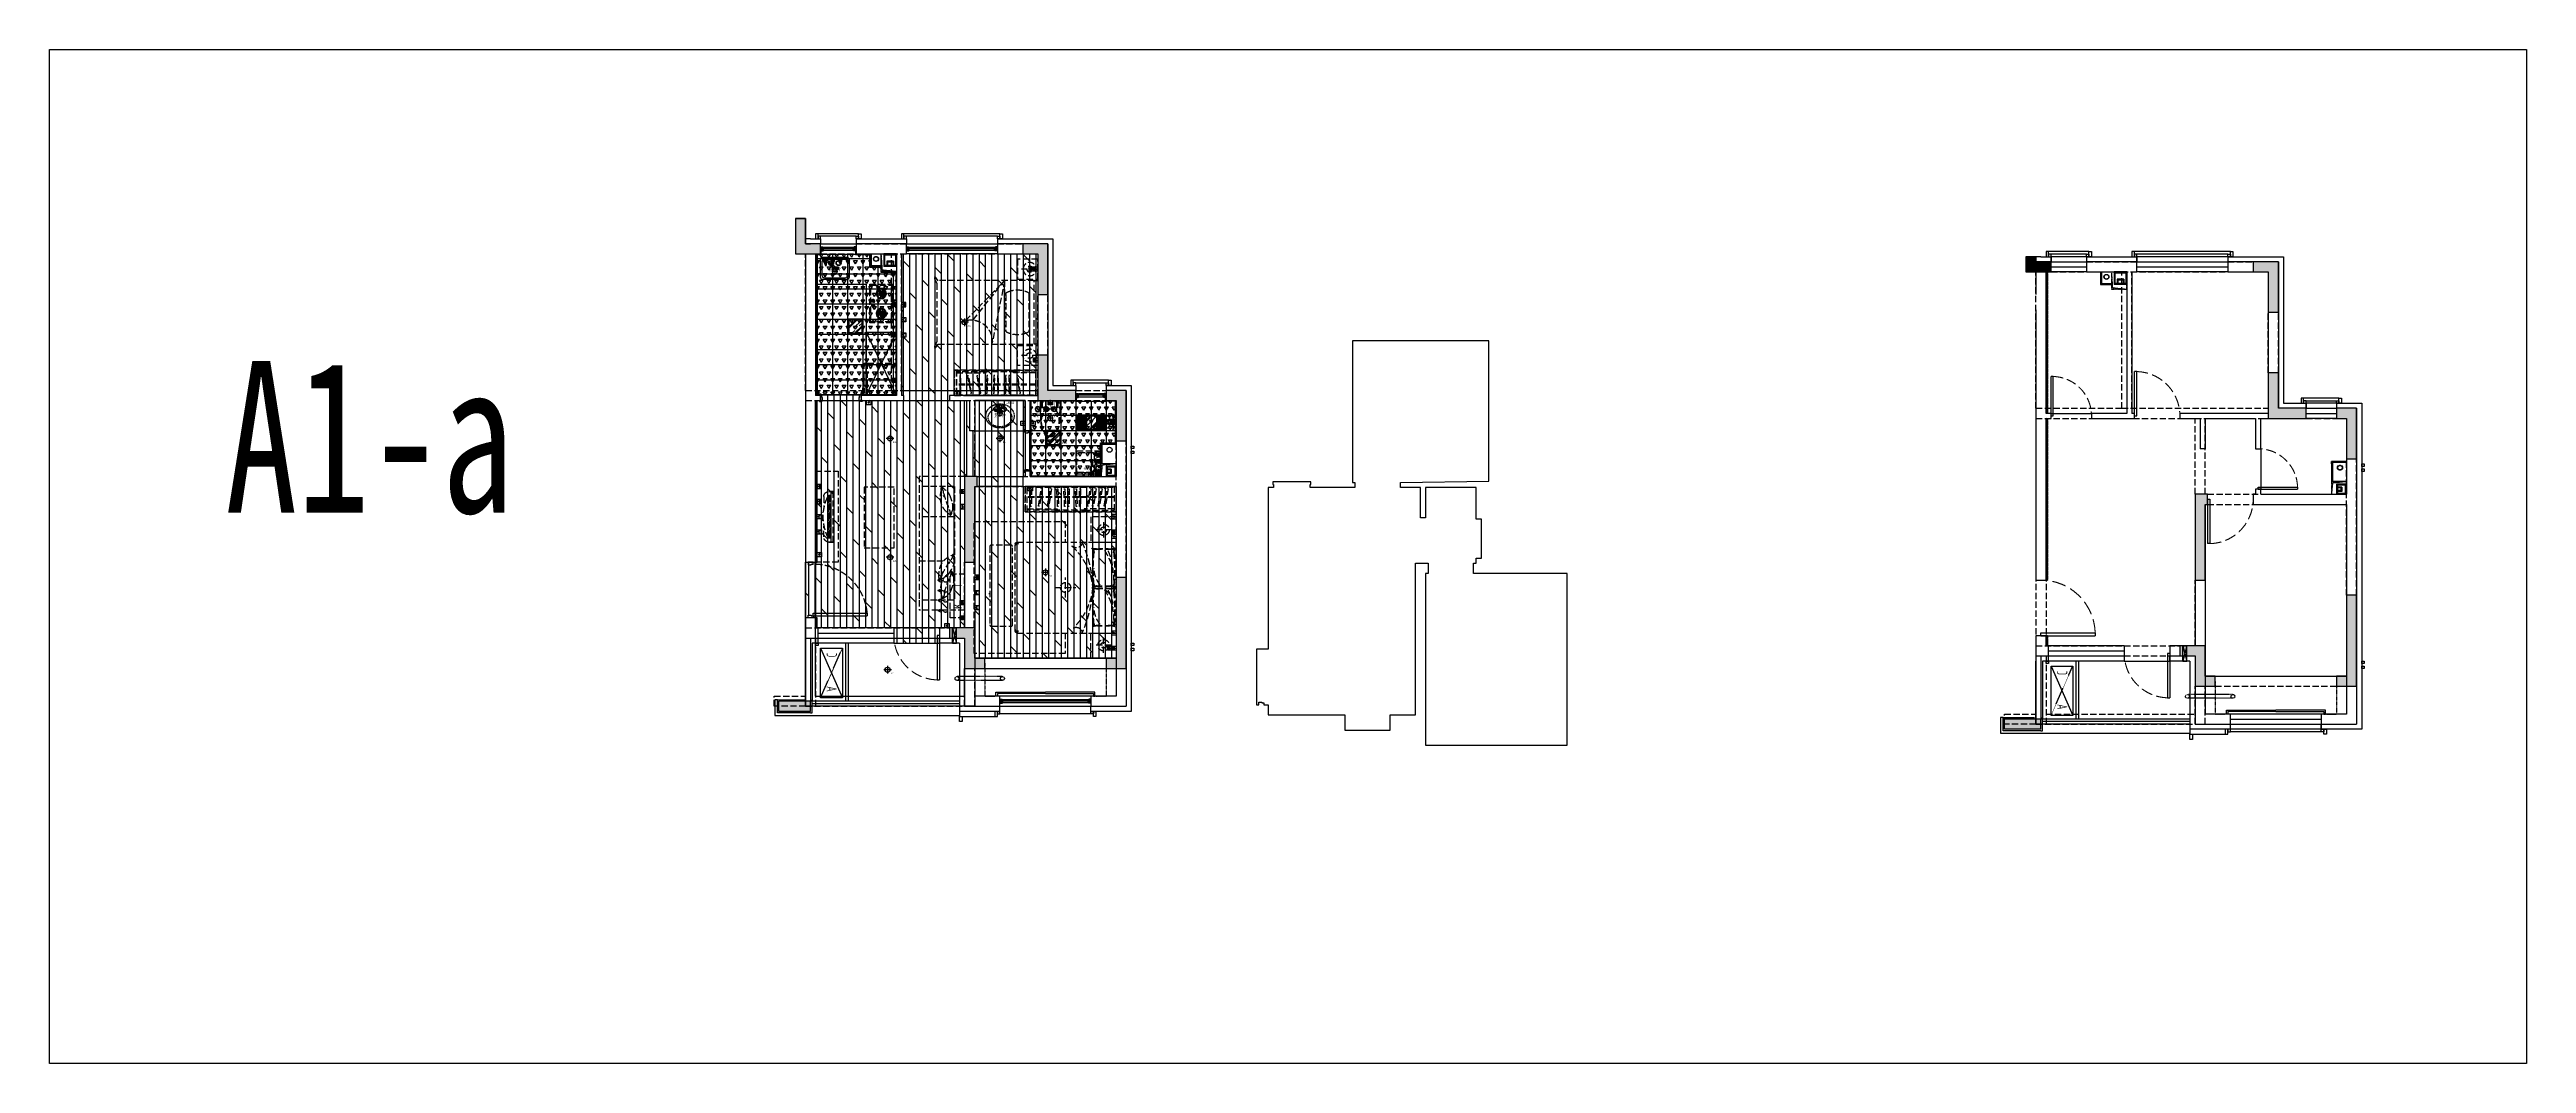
# Model space of a CAD drawing. Header units: millimetres. Extents: x -28014 to 297841, y -81741 to 47579.
# Drawn here: x 78966 to 128006, y -20247 to -186 of the extents above; entities that cross this region are included whole.
import ezdxf
from ezdxf.enums import TextEntityAlignment as Align

# ---------------------------------------------------------------- set-up
doc = ezdxf.new("R2010")
doc.units = ezdxf.units.MM
doc.header["$MEASUREMENT"] = 0
doc.linetypes.add('__DASH', pattern=[0.35, 0.25, -0.1])
doc.linetypes.add('DASH', pattern=[0.35, 0.25, -0.1])
for name, color, linetype in [('A-墙体-面层', 6, 'Continuous'), ('A-楼面-下部', 23, 'Continuous'), ('A-楼面-厨卫', 6, 'Continuous'), ('A-楼面-家具', 8, 'Continuous'), ('A-注释-填充', 8, 'Continuous'), ('A-结构-墙体', 171, 'Continuous'), ('A-结构-梁体', 5, 'DASH'), ('A-给排水-设备', 132, 'Continuous'), ('AR9-剪力墙（柱）填充', 250, 'Continuous'), ('AR9-剪力墙（柱）线', 6, 'Continuous'), ('AR9-墙线', 160, 'Continuous'), ('AR9-建筑幕墙（窗）', 12, 'Continuous'), ('AR9-建筑给排水（立管）', 4, 'Continuous'), ('AR9-梁', 1, 'DASH'), ('AR9-阳台栏杆（天花隐）', 12, 'Continuous'), ('DS-4BS-固定家具(高柜)', 30, 'Continuous'), ('DS-4BS-墙体完成面', 20, 'Continuous'), ('EM-开关图标', 14, 'Continuous'), ('EM-弱电图标', 14, 'Continuous'), ('EM-强电图标', 14, 'Continuous'), ('EM-给排水图标', 14, 'Continuous'), ('FC-地漏', 144, 'Continuous'), ('FC-地面造型线', 136, 'Continuous'), ('FC-平面高差线', 144, 'Continuous'), ('FF-厨卫（地坪隐）', 31, 'Continuous'), ('FF-活动家具', 51, 'Continuous'), ('FF-门', 20, 'Continuous'), ('FF-门套', 20, 'Continuous'), ('RC-天花灯具', 2, 'Continuous'), ('RC-天花轮廓线', 30, 'Continuous'), ('SURFACE', 6, 'Continuous'), ('装饰', 152, 'Continuous')]:
    doc.layers.add(name, color=color, linetype=linetype)
doc.layers.add('A-注释-参考', color=242, linetype='Continuous', plot=False)
doc.styles.add('DADRI-HZ', font='hzs.shx', dxfattribs={"width": 0.7, "bigfont": 'hztxt.shx'})
doc.styles.add('HZ', font='bzxw.shx', dxfattribs={"width": 0.9, "bigfont": 'bzhz.shx'})
doc.styles.add('宋体', font='', dxfattribs={"width": 0.8})
doc.styles.add('文字标注', font='')
doc.styles.get('宋体').set_extended_font_data('SimSun')
doc.styles.get('文字标注').set_extended_font_data('SimSun')
pattern_1 = [(2e-09, (-50793.7736, 158863.649), (5.55618969, 3.20786685), [3.70412646, -7.40825292]), (120, (-50793.7736, 158863.649), (-5.55618903, 3.207867997), [3.70412646, -7.40825292]), (60, (-50793.7736, 158863.649), (6.64e-07, 6.415734844), [-7.40825292, 3.70412646])]

# ---------------------------------------------------------------- blocks, each defined once
blk = doc.blocks.new('双机上下布置')
blk.add_lwpolyline([(980, 0), (0, 0), (0, -430), (980, -430)], close=True)
at = {"linetype": 'DASH', "ltscale": 0.5}
blk.add_lwpolyline([(0, -430), (980, 0)], dxfattribs=at)
blk.add_lwpolyline([(980, -430), (0, 0)])
at = {"style": 'DADRI-HZ', "width": 0.7}
for s, p in [('A', (119, -309)), ('C', (802, -309))]:
    blk.add_text(s, height=200, dxfattribs=at).set_placement(p)
blk = doc.blocks.new('rw332')
at = {"layer": 'AR9-墙线', "ltscale": 10, "extrusion": (0, 0, -1)}
for p, q in [((-250, 0), (-250, -250)), ((0, 0), (-250, 0)), ((0, 0), (0, -250)), ((0, -250), (-250, -250)), ((-193, -145), (-193, -230)), ((-57, -145), (-193, -145)), ((-176, -162), (-176, -230)), ((-74, -162), (-176, -162)), ((-74, -162), (-74, -230)), ((-57, -145), (-57, -230))]:
    blk.add_line(p, q, dxfattribs=at)
at = {"layer": 'AR9-墙线', "ltscale": 10}
blk.add_line((-74, -230), (-176, -230), dxfattribs=at)
at = {"layer": 'AR9-墙线'}
for points in [[(-520, 0), (-520, -250), (-300, -250)], [(-500, 0), (-500, -230), (-300, -230)]]:
    blk.add_lwpolyline(points, dxfattribs=at)
at = {"layer": 'AR9-墙线', "linetype": 'DASH', "ltscale": 0.5}
for points in [[(0, -350), (-300, -350), (-300, 0)], [(0, -350), (-279, -321), (-300, 0)]]:
    blk.add_lwpolyline(points, dxfattribs=at)
at = {"layer": 'AR9-墙线', "ltscale": 10}
blk.add_lwpolyline([(-193, -230), (-230, -230), (-230, -20), (-20, -20), (-20, -230), (-57, -230)], dxfattribs=at)
at = {"layer": 'AR9-建筑给排水（立管）'}
for radius in [50, 45]:
    blk.add_circle((-404, -99), radius, dxfattribs=at)
blk = doc.blocks.new('$DorLib2D$00000001')
for p, q in [((0.45, 0.975), (0.5, 0.975)), ((0.45, 0), (0.45, 0.975)), ((0.5, 0), (0.5, 0.975)), ((0.5, 0), (0.45, 0))]:
    blk.add_line(p, q)
at = {"color": 8, "linetype": '__DASH', "lineweight": 13}
blk.add_arc((0.475, 0), 0.975, 91.4693, 180, dxfattribs=at)
blk = doc.blocks.new('$WINLIB2D$00000001')
at = {"color": 0}
for points in [[(-0.5, 0.5), (-0.5, -0.5)], [(-0.5, 0.5), (0.5, 0.5)], [(0.5, -0.5), (0.5, 0.5)], [(0.5, 0.167), (-0.5, 0.167)], [(0.5, -0.167), (-0.5, -0.167)], [(-0.5, -0.5), (0.5, -0.5)]]:
    blk.add_lwpolyline(points, dxfattribs=at)
blk = doc.blocks.new('$LinePat$岩棉板')
at = {"color": 0}
for p, q in [((0, -17), (12, -67)), ((12, -67), (24, -17))]:
    blk.add_line(p, q, dxfattribs=at)
for centre, start, end in [((12, -17), 0, 180), ((0, -67), 270, 0), ((24, -67), 180, 270)]:
    blk.add_arc(centre, 12, start, end, dxfattribs=at)
at = {"layer": 'Defpoints'}
blk.add_point((0, 0), dxfattribs=at)
at = {"layer": 'Defpoints', "color": 0}
blk.add_point((24, -84), dxfattribs=at)
blk = doc.blocks.new('nfdgfxb')
at = {"layer": 'AR9-墙线', "ltscale": 0.5}
blk.add_lwpolyline([(34, 300), (114, 300), (34, 0), (114, 0), (114, 300), (34, 300), (114, 0), (34, 0), (34, 300)], dxfattribs=at)
blk = doc.blocks.new('fj4')
at = {"layer": 'AR9-墙线', "ltscale": 10, "extrusion": (0, 0, -1)}
for p, q in [((0, 200), (200, 200)), ((0, 200), (0, 0)), ((95, 143), (180, 143)), ((95, 143), (95, 57)), ((95, 57), (180, 57)), ((112, 126), (180, 126)), ((112, 126), (112, 74)), ((112, 74), (180, 74)), ((200, 200), (200, 0)), ((0, 0), (200, 0))]:
    blk.add_line(p, q, dxfattribs=at)
at = {"layer": 'AR9-墙线', "ltscale": 10}
blk.add_line((180, 126), (180, 74), dxfattribs=at)
at = {"layer": 'AR9-墙线', "linetype": 'DASH', "ltscale": 0.5}
for points in [[(0, 250), (300, 250), (300, 0)], [(0, 250), (279, 221), (300, 0)]]:
    blk.add_lwpolyline(points, dxfattribs=at)
at = {"layer": 'AR9-墙线', "ltscale": 10}
blk.add_lwpolyline([(180, 57), (180, 20), (20, 20), (20, 180), (180, 180), (180, 143)], dxfattribs=at)
blk = doc.blocks.new('rara')
at = {"layer": 'AR9-梁', "ltscale": 500}
for p, q in [((10300, -2900), (10300, -200)), ((10600, 0), (14600, 0)), ((10600, -200), (12000, -200)), ((12000, -200), (14600, -200)), ((12000, -2900), (12000, -200)), ((12200, -2900), (12200, -200)), ((14900, -2200), (14900, -1000)), ((15100, -2200), (15100, -1000)), ((10300, -2900), (12000, -2900)), ((12000, -2900), (14900, -2900)), ((15650, -2900), (16250, -2900)), ((10300, -3100), (13650, -3100)), ((13450, -4600), (13450, -3100)), ((13650, -3100), (14900, -3100)), ((13650, -4600), (13650, -3100)), ((15650, -3100), (16250, -3100)), ((16450, -4600), (16450, -3900)), ((16650, -6600), (16650, -3900)), ((10300, -4800), (10300, -7600)), ((10500, -4800), (10500, -7600)), ((13700, -4600), (16450, -4600)), ((13700, -4800), (16450, -4800)), ((16450, -6600), (16450, -4600)), ((10300, -7600), (13150, -7600)), ((10300, -7800), (13150, -7800)), ((10300, -7800), (10300, -9150)), ((10500, -7800), (10500, -9150)), ((13850, -8200), (16250, -8200)), ((13450, -9150), (13450, -8400)), ((13650, -9150), (13650, -8400)), ((13850, -8400), (16250, -8400)), ((9680, -9150), (9680, -8950)), ((9680, -8950), (10300, -8950)), ((10300, -9150), (9680, -9150)), ((10300, -9150), (13650, -9150)), ((10500, -8950), (13450, -8950))]:
    blk.add_line(p, q, dxfattribs=at)
for points in [[(13450, -7600), (13450, -6300)], [(13650, -6300), (13650, -7600)]]:
    blk.add_lwpolyline(points, dxfattribs=at)
blk = doc.blocks.new('kt')
at = {"linetype": 'DASH', "ltscale": 500}
for p, q in [((632478, 107206), (632451, 107259)), ((632478, 107263), (632478, 107206)), ((632478, 107206), (632506, 107259)), ((632679, 107206), (632651, 107259)), ((632679, 107263), (632679, 107206)), ((632679, 107206), (632706, 107259)), ((632874, 107206), (632846, 107259)), ((632874, 107263), (632874, 107206)), ((632874, 107206), (632901, 107259)), ((633074, 107206), (633047, 107259)), ((633074, 107263), (633074, 107206)), ((633074, 107206), (633101, 107259))]:
    blk.add_line(p, q, dxfattribs=at)
blk.add_lwpolyline([(633221, 107455), (632349, 107455), (632349, 107738), (633221, 107738)], close=True, dxfattribs=at)
for centre, radius, start, end in [((632453, 107362), 56.8, 320.2307, 47.1069), ((632653, 107362), 56.8, 320.2307, 47.1069), ((632848, 107362), 56.8, 320.2307, 47.1069), ((633049, 107362), 56.8, 320.2307, 47.1069), ((632578, 107268), 99.3, 144.4056, 182.6653), ((632778, 107268), 99.3, 144.4056, 182.6653), ((632973, 107268), 99.3, 144.4056, 182.6653), ((633173, 107268), 99.3, 144.4056, 182.6653)]:
    blk.add_arc(centre, radius, start, end, dxfattribs=at)
at = {"linetype": 'DASH', "ltscale": 500, "insert": (633044, 107680), "char_height": 150, "attachment_point": 7, "rotation": 180, "style": '文字标注'}
blk.add_mtext('K   T', dxfattribs=at)
blk = doc.blocks.new('$plan$00003682')
at = {"layer": 'FF-厨卫（地坪隐）', "linetype": '__DASH', "ltscale": 100}
for p, q in [((-80, -42), (-75, -42)), ((-75, -25), (-75, -27)), ((-75, -25), (-73, -25)), ((-75, -57), (-75, -60)), ((-75, -60), (-73, -60)), ((-73, -24), (-69, -28)), ((-69, -56), (-73, -60)), ((-55, -22), (-55, -17)), ((-55, -67), (-55, -62)), ((-44, -149), (45, -149)), ((-37, -24), (-41, -28)), ((-41, -56), (-37, -60)), ((-37, -25), (37, -25)), ((-37, -60), (-35, -60)), ((-35, -27), (35, -27)), ((-35, -42), (-30, -42)), ((-15, -80), (-15, -116)), ((0, -249), (0, -24)), ((15, -80), (15, -116)), ((35, -42), (30, -42)), ((35, -60), (37, -60)), ((37, -24), (41, -28)), ((41, -56), (37, -60)), ((55, -22), (55, -17)), ((55, -67), (55, -62)), ((73, -24), (69, -28)), ((69, -56), (73, -60)), ((73, -25), (75, -25)), ((73, -60), (75, -60)), ((75, -25), (75, -27)), ((80, -42), (75, -42)), ((75, -57), (75, -60))]:
    blk.add_line(p, q, dxfattribs=at)
blk.add_lwpolyline([(0, 0, 0.084993), (-109, -19, 0.091836), (-198, -70, 0.103534), (-259, -149, 0.11365), (-280, -238, 0.11365), (-259, -328, 0.103534), (-198, -407, 0.091836), (-109, -458, 0.084993), (0, -477, 0.084993), (109, -458, 0.091836), (198, -407, 0.103534), (259, -328, 0.11365), (280, -238, 0.113649), (259, -149, 0.103534), (198, -70, 0.091836), (109, -19, 0.084993)], format="xyb", close=True, dxfattribs=at)
for centre, radius in [((-55, -42), 25), ((-55, -42), 20), ((0, -35), 5), ((55, -42), 25), ((55, -42), 20)]:
    blk.add_circle(centre, radius, dxfattribs=at)
for centre, radius, start, end in [((-84, -269), 150, 152.5778, 207.4222), ((-44, -290), 195, 128.6018, 152.5777), ((-44, -248), 195, 207.4223, 231.3982), ((-18, -322), 237, 108.2981, 128.6018), ((-18, -215), 237, 231.3982, 251.7019), ((-1, -374), 291, 92.8021, 108.2982), ((-1, -164), 291, 251.7018, 288.2982), ((-35, -77), 20, 0, 90), ((-35, -80), 20, 0, 90), ((0, -149), 27.5, 116.3454, 63.6546), ((0, -112), 15, 180, 0), ((0, -116), 15, 180, 0), ((35, -77), 20, 90, 180), ((35, -80), 20, 90, 180), ((-1, -374), 291, 71.7018, 86.8944), ((16, -322), 237, 51.3982, 71.7019), ((16, -215), 237, 288.2981, 308.6018), ((42, -290), 195, 27.4223, 51.3982), ((42, -248), 195, 308.6018, 332.5777), ((83, -269), 150, 332.5778, 27.4222)]:
    blk.add_arc(centre, radius, start, end, dxfattribs=at)
blk = doc.blocks.new('$plan$00003077')
at = {"layer": 'FF-厨卫（地坪隐）', "linetype": '__DASH', "ltscale": 500}
for p, q in [((-200, -93), (250, -93)), ((-200, -110), (250, -110)), ((-200, -481), (250, -481)), ((-192, -8), (242, -8)), ((-192, -85), (-192, -8)), ((242, -85), (-192, -85)), ((-167, -465), (-167, -147)), ((-150, -130), (200, -130)), ((-138, -43), (-138, -26)), ((-54, -43), (-54, -26)), ((-33, -180), (-33, -163)), ((-33, -163), (33, -163)), ((33, -180), (-33, -180)), ((29, -43), (29, -26)), ((33, -163), (33, -180)), ((133, -85), (133, -8)), ((217, -147), (217, -465)), ((242, -8), (242, -85))]:
    blk.add_line(p, q, dxfattribs=at)
blk.add_lwpolyline([(250, 0), (250, -500), (-200, -500), (-200, 0)], close=True, dxfattribs=at)
for centre, radius in [((-138, -43), 16.7), ((-54, -43), 16.7), ((29, -43), 16.7), ((188, -43), 25), ((188, -43), 16.7), ((188, -43), 8.34), ((188, -43), 5)]:
    blk.add_circle(centre, radius, dxfattribs=at)
for centre, start, end in [((-150, -147), 90, 180), ((-150, -465), 180, 270), ((200, -147), 0, 90), ((200, -465), 270, 0)]:
    blk.add_arc(centre, 16.7, start, end, dxfattribs=at)
blk = doc.blocks.new('A$C0310769C')
at = {"linetype": '__DASH', "lineweight": -3, "ltscale": 500}
for p, q in [((10, 126), (0, 126)), ((0, 126), (0, 74)), ((10, 74), (0, 74)), ((10, 74), (10, 126)), ((24, 113), (10, 113)), ((24, 87), (10, 87)), ((21, 14), (61, 14)), ((24, 87), (24, 113)), ((58, 109), (24, 109)), ((58, 91), (24, 91)), ((41, 113), (41, 148)), ((41, 87), (41, 52)), ((55, 113), (55, 148)), ((55, 87), (55, 52)), ((130, 21), (65, 21)), ((10, -73), (0, -73)), ((0, -125), (0, -73)), ((10, -125), (0, -125)), ((10, -73), (10, -125)), ((24, -86), (10, -86)), ((24, -112), (10, -112)), ((21, -14), (61, -14)), ((24, -86), (24, -112)), ((58, -90), (24, -90)), ((58, -108), (24, -108)), ((41, -86), (41, -51)), ((41, -112), (41, -147)), ((55, -86), (55, -51)), ((55, -112), (55, -147)), ((130, -21), (65, -21))]:
    blk.add_line(p, q, dxfattribs=at)
blk.add_lwpolyline([(21, 21), (0, 21), (0, -21), (21, -21)], close=True, dxfattribs=at)
for centre, radius, start, end in [((48, 142), 9.01, 41.2486, 138.7514), ((48, 135), 22.5, 252.5148, 287.4852), ((48, 65), 22.5, 72.5148, 107.4852), ((48, 58), 9.01, 221.2486, 318.7514), ((52, 100), 10.8, 301.2966, 58.7034), ((96, 0), 36.9, 145.2544, 202.2822), ((147, 0), 45.8, 207.9843, 153.2826), ((116, 0), 25.7, 305.1626, 54.8374), ((48, -57), 9.01, 41.2486, 138.7514), ((48, -65), 22.5, 252.5148, 287.4852), ((48, -134), 22.5, 72.5148, 107.4852), ((48, -141), 9.01, 221.2486, 318.7514), ((52, -99), 10.8, 301.2966, 58.7034), ((96, 0), 36.9, 202.2822, 214.7456)]:
    blk.add_arc(centre, radius, start, end, dxfattribs=at)
blk = doc.blocks.new('d')
at = {"layer": 'FF-厨卫（地坪隐）', "color": 8, "linetype": '__DASH', "ltscale": 500}
for p, q in [((79780, -64972), (79742, -64959)), ((79781, -64969), (79743, -64956)), ((79804, -65045), (79780, -65078)), ((79807, -65047), (79783, -65080)), ((79843, -64924), (79843, -64883)), ((79847, -64924), (79847, -64883)), ((79884, -65047), (79907, -65080)), ((79886, -65045), (79910, -65078)), ((79909, -64969), (79948, -64956)), ((79910, -64972), (79949, -64959)), ((79966, -65150), (79963, -65150)), ((79966, -65153), (79963, -65153)), ((79993, -65134), (79993, -65169)), ((79995, -65122), (79995, -65119)), ((79996, -65182), (79996, -65185)), ((79998, -65122), (79998, -65119)), ((79999, -65134), (79999, -65169)), ((80018, -65130), (80020, -65128)), ((80057, -65150), (80054, -65150)), ((80057, -65153), (80054, -65153)), ((80084, -65134), (80084, -65169)), ((80085, -65122), (80085, -65119)), ((80087, -65182), (80087, -65185)), ((80088, -65122), (80088, -65119)), ((80090, -65134), (80090, -65169)), ((80108, -65130), (80110, -65128)), ((80173, -64972), (80134, -64959)), ((80174, -64969), (80135, -64956)), ((80197, -65045), (80173, -65078)), ((80199, -65047), (80175, -65080)), ((80236, -64924), (80236, -64883)), ((80239, -64924), (80239, -64883)), ((80276, -65047), (80300, -65080)), ((80279, -65045), (80303, -65078)), ((80302, -64969), (80340, -64956)), ((80303, -64972), (80341, -64959))]:
    blk.add_line(p, q, dxfattribs=at)
at = {"layer": 'FF-厨卫（地坪隐）', "linetype": '__DASH', "ltscale": 500}
blk.add_lwpolyline([(79661, -64766), (80421, -64766), (80421, -65216), (79661, -65216)], close=True, dxfattribs=at)
at = {"layer": 'FF-厨卫（地坪隐）', "color": 8, "linetype": '__DASH', "ltscale": 500}
blk.add_lwpolyline([(79681, -64786), (80401, -64786), (80401, -65196), (79681, -65196)], close=True, dxfattribs=at)
for centre, radius in [((79845, -64991), 66), ((79845, -64991), 47.3), ((79845, -64991), 38.5), ((79845, -64991), 16.5), ((79996, -65152), 20), ((80087, -65152), 20), ((80238, -64991), 66), ((80238, -64991), 47.3), ((80238, -64991), 38.5), ((80238, -64991), 16.5)]:
    blk.add_circle(centre, radius, dxfattribs=at)
for centre, radius, start, end in [((79742, -64958), 1.65, 72.0007, 252.0007), ((79845, -64991), 99, 162.9556, 233.0457), ((79845, -64991), 99, 90.9556, 161.0457), ((79845, -64991), 88, 163.075, 232.9263), ((79845, -64991), 88, 91.075, 160.9263), ((79781, -64970), 1.65, 252.0007, 72.0007), ((79781, -65079), 1.65, 144.0007, 324.0007), ((79845, -64991), 99, 234.9556, 305.0457), ((79845, -64991), 88, 235.075, 304.9263), ((79805, -65046), 1.65, 324.0007, 144.0007), ((79818, -64991), 5.5, 0.0007, 180.0007), ((79845, -64991), 33, 180.0007, 213.5265), ((79822, -65006), 5.5, 213.5265, 33.5265), ((79845, -64991), 22, 180.0007, 213.5265), ((79843, -64964), 5.5, 93.5265, 273.5265), ((79845, -64883), 1.65, 0.0007, 180.0007), ((79845, -64924), 1.65, 180.0007, 0.0007), ((79845, -64991), 33, 60.0007, 93.5265), ((79845, -64991), 22, 60.0007, 93.5265), ((79845, -64991), 99, 18.9556, 89.0457), ((79845, -64991), 88, 19.075, 88.9263), ((79859, -65015), 5.5, 120.0007, 300.0007), ((79859, -64967), 5.5, 240.0007, 60.0007), ((79845, -64991), 22, 300.0007, 333.5265), ((79845, -64991), 33, 300.0007, 333.5265), ((79870, -65003), 5.5, 333.5265, 153.5265), ((79885, -65046), 1.65, 36.0007, 216.0007), ((79845, -64991), 88, 307.075, 16.9263), ((79845, -64991), 99, 306.9556, 17.0457), ((79909, -65079), 1.65, 216.0007, 36.0007), ((79909, -64970), 1.65, 108.0007, 288.0007), ((79948, -64958), 1.65, 288.0007, 108.0007), ((79996, -65152), 33, 92.6046, 177.3941), ((79996, -65152), 33, 182.6046, 269.9993), ((79996, -65152), 30, 92.8653, 177.1333), ((79996, -65152), 30, 182.8653, 269.9993), ((79996, -65152), 18, 99.5934, 260.4053), ((79996, -65135), 3.01, 355.1237, 184.8749), ((79996, -65169), 3.01, 175.1237, 4.8749), ((79996, -65152), 33, 44.9993, 87.3941), ((79996, -65152), 30, 44.9993, 87.1333), ((79996, -65152), 18, 279.5934, 80.4053), ((80087, -65152), 33, 92.6046, 177.3941), ((80087, -65152), 33, 182.6046, 269.9993), ((80087, -65152), 30, 92.8653, 177.1333), ((80087, -65152), 30, 182.8653, 269.9993), ((80087, -65152), 18, 99.5934, 260.4053), ((80087, -65135), 3.01, 355.1237, 184.8749), ((80087, -65169), 3.01, 175.1237, 4.8749), ((80087, -65152), 33, 44.9993, 87.3941), ((80087, -65152), 30, 44.9993, 87.1333), ((80087, -65152), 18, 279.5934, 80.4053), ((80135, -64958), 1.65, 71.9993, 251.9993), ((80238, -64991), 99, 162.9543, 233.0444), ((80238, -64991), 99, 90.9543, 161.0444), ((80238, -64991), 88, 163.0737, 232.925), ((80238, -64991), 88, 91.0737, 160.925), ((80174, -65079), 1.65, 143.9993, 323.9993), ((80173, -64970), 1.65, 251.9993, 71.9993), ((80238, -64991), 99, 234.9543, 305.0444), ((80238, -64991), 88, 235.0737, 304.925), ((80198, -65046), 1.65, 323.9993, 143.9993), ((80213, -65003), 5.5, 26.4735, 206.4735), ((80238, -64991), 33, 206.4735, 239.9993), ((80238, -64991), 22, 206.4735, 239.9993), ((80224, -64967), 5.5, 119.9993, 299.9993), ((80238, -64991), 33, 86.4735, 119.9993), ((80224, -65015), 5.5, 239.9993, 59.9993), ((80238, -64991), 22, 86.4735, 119.9993), ((80238, -64883), 1.65, 359.9993, 179.9993), ((80238, -64924), 1.65, 179.9993, 359.9993), ((80238, -64991), 99, 18.9543, 89.0444), ((80238, -64991), 88, 19.0737, 88.925), ((80239, -64964), 5.5, 266.4735, 86.4735), ((80261, -65006), 5.5, 146.4735, 326.4735), ((80238, -64991), 22, 326.4735, 359.9993), ((80265, -64991), 5.5, 359.9993, 179.9993), ((80238, -64991), 33, 326.4735, 359.9993), ((80278, -65046), 1.65, 35.9993, 215.9993), ((80238, -64991), 88, 307.0737, 16.925), ((80238, -64991), 99, 306.9543, 17.0444), ((80302, -64970), 1.65, 107.9993, 287.9993), ((80301, -65079), 1.65, 215.9993, 35.9993), ((80341, -64958), 1.65, 287.9993, 107.9993)]:
    blk.add_arc(centre, radius, start, end, dxfattribs=at)
blk = doc.blocks.new('bingxiang')
at = {"layer": 'FF-活动家具', "linetype": '__DASH', "ltscale": 500}
for p, q in [((70680, -68761), (70680, -69331)), ((71320, -68761), (70680, -68761)), ((71320, -69331), (71320, -68761)), ((70680, -69331), (71320, -69331)), ((70680, -69351), (70680, -69401)), ((70680, -69351), (71320, -69351)), ((70680, -69401), (71320, -69401)), ((70690, -69351), (70690, -69331)), ((71310, -69351), (71310, -69331)), ((71320, -69401), (71320, -69351))]:
    blk.add_line(p, q, dxfattribs=at)
blk.add_lwpolyline([(70730, -69401), (70730, -69426), (70830, -69426), (70830, -69401)], close=True, dxfattribs=at)
blk = doc.blocks.new('1800电视柜')
at = {"layer": 'FF-活动家具', "linetype": '__DASH', "ltscale": 500}
for p, q in [((1400, -306), (400, -306)), ((480, -251), (480, -266)), ((480, -251), (1320, -251)), ((500, -163), (717, -163)), ((512, -251), (512, -266)), ((593, -263), (512, -263)), ((1300, -163), (1083, -163)), ((1207, -263), (1288, -263)), ((1288, -251), (1288, -266)), ((1320, -251), (1320, -266))]:
    blk.add_line(p, q, dxfattribs=at)
for points in [[(0, 0), (0, -450), (1800, -450), (1800, 0)], [(1332, -306), (468, -306), (468, -301), (1332, -301)]]:
    blk.add_lwpolyline(points, close=True, dxfattribs=at)
for points in [[(1400, -263), (1400, -350), (400, -350), (400, -263)], [(400, -263), (400, -350), (1400, -350), (1400, -263)]]:
    blk.add_lwpolyline(points, dxfattribs=at)
for centre, radius, start, end in [((500, -263), 100, 90, 180), ((900, -1081), 930, 63.1842, 116.8158), ((900, -234), 121, 46.3591, 133.6409), ((1300, -263), 100, 0, 90)]:
    blk.add_arc(centre, radius, start, end, dxfattribs=at)
for points, invisible_edges in [([(400, -344, -63), (400, -279, -73), (400, -306, -80), (400, -344, -63)], 13), ([(400, -279, 3), (400, -347, -21), (400, -306, 9), (400, -279, 3)], 11), ([(400, -306, 9), (400, -344, -7), (400, -333, 18), (400, -306, 9)], 11), ([(400, -344, -63), (400, -306, -80), (400, -333, -89), (400, -344, -63)], 13), ([(400, -333, -88), (400, -335, -90), (400, -333, -89), (400, -333, -88)], 9), ([(400, -335, 19), (400, -333, 18), (400, -333, 18), (400, -335, 19)], 9), ([(400, -336, 18), (400, -334, 17), (400, -333, 18), (400, -336, 18)], 13), ([(400, -334, -87), (400, -336, -88), (400, -333, -88), (400, -334, -87)], 11), ([(400, -333, 18), (400, -344, -7), (400, -339, 6), (400, -333, 18)], 9), ([(400, -344, -63), (400, -333, -89), (400, -339, -76), (400, -344, -63)], 9), ([(400, -336, 17), (400, -334, 17), (400, -336, 18), (400, -336, 17)], 11), ([(400, -336, 17), (400, -334, 16), (400, -334, 17), (400, -336, 17)], 13), ([(400, -334, -86), (400, -336, -88), (400, -334, -87), (400, -334, -86)], 11), ([(400, -334, -86), (400, -336, -87), (400, -336, -88), (400, -334, -86)], 13), ([(400, -335, -86), (400, -336, -87), (400, -334, -86), (400, -335, -86)], 11), ([(400, -336, 17), (400, -335, 15), (400, -334, 16), (400, -336, 17)], 13), ([(400, -336, 18), (400, -335, 19), (400, -335, 19), (400, -336, 18)], 9), ([(400, -335, -90), (400, -336, -88), (400, -335, -89), (400, -335, -90)], 9), ([(400, -337, 15), (400, -335, 14), (400, -335, 15), (400, -337, 15)], 13), ([(400, -337, 15), (400, -336, 14), (400, -335, 14), (400, -337, 15)], 13), ([(400, -335, -85), (400, -337, -86), (400, -335, -86), (400, -335, -85)], 11), ([(400, -336, -84), (400, -337, -86), (400, -335, -85), (400, -336, -84)], 11), ([(400, -336, -87), (400, -337, -86), (400, -337, -87), (400, -336, -87)], 9), ([(400, -337, 15), (400, -336, 17), (400, -337, 16), (400, -337, 15)], 9), ([(400, -336, -83), (400, -338, -84), (400, -336, -84), (400, -336, -83)], 11), ([(400, -336, -83), (400, -338, -83), (400, -338, -84), (400, -336, -83)], 13), ([(400, -337, -82), (400, -338, -83), (400, -336, -83), (400, -337, -82)], 11), ([(400, -337, 15), (400, -336, 13), (400, -336, 14), (400, -337, 15)], 13), ([(400, -338, 13), (400, -337, 12), (400, -336, 13), (400, -338, 13)], 13), ([(400, -337, -86), (400, -338, -84), (400, -337, -85), (400, -337, -86)], 9), ([(400, -338, 13), (400, -337, 15), (400, -338, 14), (400, -338, 13)], 9), ([(400, -338, 13), (400, -337, 11), (400, -337, 12), (400, -338, 13)], 13), ([(400, -339, 12), (400, -337, 10), (400, -337, 11), (400, -339, 12)], 13), ([(400, -337, -81), (400, -339, -82), (400, -337, -82), (400, -337, -81)], 11), ([(400, -338, -80), (400, -339, -82), (400, -337, -81), (400, -338, -80)], 11), ([(400, -339, 12), (400, -338, 10), (400, -337, 10), (400, -339, 12)], 13), ([(400, -338, -83), (400, -339, -82), (400, -339, -83), (400, -338, -83)], 9), ([(400, -340, 10), (400, -338, 9), (400, -338, 10), (400, -340, 10)], 13), ([(400, -338, -79), (400, -340, -80), (400, -338, -80), (400, -338, -79)], 11), ([(400, -340, 10), (400, -339, 8), (400, -338, 9), (400, -340, 10)], 13), ([(400, -339, -78), (400, -341, -79), (400, -338, -79), (400, -339, -78)], 11), ([(400, -339, -82), (400, -340, -80), (400, -339, -81), (400, -339, -82)], 9), ([(400, -340, 10), (400, -339, 12), (400, -339, 11), (400, -340, 10)], 9), ([(400, -341, 8), (400, -339, 7), (400, -339, 8), (400, -341, 8)], 13), ([(400, -341, 7), (400, -339, 7), (400, -341, 8), (400, -341, 7)], 11), ([(400, -341, 7), (400, -339, 6), (400, -339, 7), (400, -341, 7)], 13), ([(400, -339, -77), (400, -341, -79), (400, -339, -78), (400, -339, -77)], 11), ([(400, -339, -77), (400, -341, -78), (400, -341, -79), (400, -339, -77)], 13), ([(400, -341, 7), (400, -340, 5), (400, -339, 6), (400, -341, 7)], 13), ([(400, -340, -76), (400, -342, -76), (400, -339, -77), (400, -340, -76)], 11), ([(400, -341, 8), (400, -340, 10), (400, -340, 9), (400, -341, 8)], 9), ([(400, -340, -80), (400, -341, -79), (400, -340, -79), (400, -340, -80)], 9), ([(400, -342, 6), (400, -340, 5), (400, -340, 5), (400, -342, 6)], 13), ([(400, -342, 5), (400, -340, 5), (400, -342, 6), (400, -342, 5)], 11), ([(400, -342, 5), (400, -340, 4), (400, -340, 5), (400, -342, 5)], 13), ([(400, -340, -75), (400, -342, -76), (400, -340, -76), (400, -340, -75)], 11), ([(400, -340, -74), (400, -342, -76), (400, -340, -75), (400, -340, -74)], 11), ([(400, -341, -73), (400, -342, -75), (400, -340, -74), (400, -341, -73)], 11), ([(400, -343, 3), (400, -341, 3), (400, -340, 4), (400, -343, 3)], 13), ([(400, -342, 6), (400, -341, 7), (400, -341, 7), (400, -342, 6)], 9), ([(400, -341, -78), (400, -342, -76), (400, -341, -77), (400, -341, -78)], 9), ([(400, -341, -72), (400, -343, -73), (400, -341, -73), (400, -341, -72)], 11), ([(400, -342, -71), (400, -343, -73), (400, -341, -72), (400, -342, -71)], 11), ([(400, -343, 3), (400, -341, 2), (400, -341, 3), (400, -343, 3)], 13), ([(400, -343, 2), (400, -341, 1), (400, -341, 2), (400, -343, 2)], 13), ([(400, -343, 2), (400, -342, 0), (400, -341, 1), (400, -343, 2)], 13), ([(400, -343, 3), (400, -342, 5), (400, -342, 4), (400, -343, 3)], 9), ([(400, -342, -75), (400, -343, -73), (400, -343, -74), (400, -342, -75)], 9), ([(400, -342, -76), (400, -342, -75), (400, -342, -75), (400, -342, -76)], 9), ([(400, -342, -70), (400, -344, -71), (400, -342, -71), (400, -342, -70)], 11), ([(400, -342, -70), (400, -344, -70), (400, -344, -71), (400, -342, -70)], 13), ([(400, -342, -69), (400, -344, -70), (400, -342, -70), (400, -342, -69)], 11), ([(400, -343, -68), (400, -345, -69), (400, -342, -69), (400, -343, -68)], 11), ([(400, -344, 0), (400, -342, 0), (400, -342, 0), (400, -344, 0)], 13), ([(400, -344, 0), (400, -342, -1), (400, -342, 0), (400, -344, 0)], 13), ([(400, -345, -2), (400, -343, -2), (400, -342, -1), (400, -345, -2)], 13), ([(400, -344, 0), (400, -343, 2), (400, -344, 1), (400, -344, 0)], 9), ([(400, -343, -73), (400, -344, -71), (400, -343, -72), (400, -343, -73)], 9), ([(400, -343, -68), (400, -345, -68), (400, -345, -69), (400, -343, -68)], 13), ([(400, -343, -67), (400, -345, -68), (400, -343, -68), (400, -343, -67)], 11), ([(400, -343, -66), (400, -345, -68), (400, -343, -67), (400, -343, -66)], 11), ([(400, -343, -65), (400, -345, -66), (400, -343, -66), (400, -343, -65)], 11), ([(400, -344, -65), (400, -345, -66), (400, -343, -65), (400, -344, -65)], 11), ([(400, -345, -2), (400, -343, -3), (400, -343, -2), (400, -345, -2)], 13), ([(400, -345, -3), (400, -343, -3), (400, -345, -2), (400, -345, -3)], 11), ([(400, -345, -3), (400, -343, -4), (400, -343, -3), (400, -345, -3)], 13), ([(400, -345, -4), (400, -343, -5), (400, -343, -4), (400, -345, -4)], 13), ([(400, -345, -4), (400, -344, -6), (400, -343, -5), (400, -345, -4)], 13), ([(400, -345, -2), (400, -344, 0), (400, -344, -1), (400, -345, -2)], 9), ([(400, -344, -70), (400, -345, -69), (400, -344, -69), (400, -344, -70)], 9), ([(400, -344, -64), (400, -346, -64), (400, -344, -65), (400, -344, -64)], 11), ([(400, -344, -63), (400, -346, -64), (400, -344, -64), (400, -344, -63)], 11), ([(400, -344, -62), (400, -346, -63), (400, -344, -63), (400, -344, -62)], 11), ([(400, -345, -61), (400, -346, -63), (400, -344, -62), (400, -345, -61)], 11), ([(400, -346, -5), (400, -344, -6), (400, -344, -6), (400, -346, -5)], 13), ([(400, -346, -7), (400, -344, -7), (400, -344, -6), (400, -346, -7)], 13), ([(400, -346, -7), (400, -344, -8), (400, -344, -7), (400, -346, -7)], 13), ([(400, -347, -9), (400, -345, -9), (400, -344, -8), (400, -347, -9)], 13), ([(400, -345, -60), (400, -347, -61), (400, -345, -61), (400, -345, -60)], 11), ([(400, -347, -9), (400, -345, -10), (400, -345, -9), (400, -347, -9)], 13), ([(400, -347, -9), (400, -345, -11), (400, -345, -10), (400, -347, -9)], 13), ([(552, -301, 151), (468, -301, 611), (552, -301, 561), (552, -301, 151)], 11), ([(552, -301, 561), (751, -301, 611), (780, -301, 561), (552, -301, 561)], 9), ([(1051, -301, 101), (552, -301, 151), (1022, -301, 151), (1051, -301, 101)], 9), ([(593, -263, -70), (593, -279, 3), (593, -263), (593, -263, -70)], 9), ([(593, -279, -73), (593, -279, 3), (593, -263, -70), (593, -279, -73)], 11), ([(593, -344, -63), (593, -279, -73), (593, -306, -80), (593, -344, -63)], 13), ([(751, -301, 611), (1248, -301, 561), (780, -301, 561), (751, -301, 611)], 9), ([(1248, -301, 151), (1051, -301, 101), (1022, -301, 151), (1248, -301, 151)], 9), ([(1207, -344, -63), (1207, -263), (1207, -306, -80), (1207, -344, -63)], 13), ([(1248, -301, 561), (1332, -301, 611), (1248, -301, 151), (1248, -301, 561)], 11)]:
    blk.add_3dface(points, dxfattribs=dict(at, invisible_edges=invisible_edges))
for points in [[(468, -271, 57), (468, -266, 57), (1332, -266, 57), (1332, -271, 57)], [(480, -301, 117), (480, -271, 117), (480, -271, 595), (480, -301, 595)], [(480, -301, 117), (1320, -301, 117), (1320, -301, 595), (480, -301, 595)], [(513, -301, 117), (513, -271, 117), (513, -271, 595), (513, -301, 595)], [(1287, -301, 117), (1287, -271, 117), (1287, -271, 595), (1287, -301, 595)], [(1320, -301, 117), (1320, -271, 117), (1320, -271, 595), (1320, -301, 595)]]:
    blk.add_3dface(points, dxfattribs=at)
blk = doc.blocks.new('matong')
at = {"layer": 'FF-厨卫（地坪隐）', "linetype": '__DASH', "ltscale": 500}
for p, q in [((-195, -35), (-195, 0)), ((-195, 0), (195, 0)), ((-162, -35), (-162, 0)), ((-150, -119), (-150, 0)), ((-129, -119), (-129, 0)), ((-129, -119), (-129, 0)), ((157, -119), (157, 0)), ((178, -119), (178, 0)), ((-190, -40), (-167, -40)), ((168, -129), (-163, -129)), ((-162, -33), (-150, -33)), ((-99, -166), (-96, -166)), ((-95, -164), (103, -164)), ((-83, -150), (-83, -164)), ((-53, -150), (-83, -150)), ((-68, -115), (-68, -164)), ((-53, -150), (-53, -164)), ((61, -150), (91, -150)), ((61, -150), (61, -164)), ((76, -115), (76, -164)), ((91, -150), (91, -164)), ((107, -166), (105, -166))]:
    blk.add_line(p, q, dxfattribs=at)
for centre, radius, start, end in [((-190, -35), 4.73, 180, 270), ((2262, -120), 2453, 178.1261, 180.6997), ((3295, -107), 3486, 180.7077, 185.4617), ((-163, -148), 18.9, 90, 179.1194), ((7303, -92), 7486, 180.4203, 182.2416), ((221, -403), 398, 143.4492, 226.9482), ((233, -397), 402, 144.5938, 226.0233), ((-167, -35), 4.73, 270, 0), ((-140, -119), 9.45, 180, 270), ((-119, -119), 9.45, 180, 270), ((-68, -150), 15.1, 360, 180), ((-225, -397), 402, 313.9767, 35.4062), ((-213, -403), 398, 313.0518, 36.5508), ((76, -150), 15.1, 0, 180), ((147, -119), 9.45, 270, 0), ((168, -119), 9.45, 270, 0), ((172, -148), 18.9, 0.8806, 90), ((-3287, -107), 3486, 354.5384, 359.2923), ((-3196, -188), 3387, 356.6562, 0.682), ((-1455, -120), 1655, 358.95, 4.1511), ((4, -606), 103, 237.7954, 302.2047), ((4, -606), 94.5, 237.7954, 302.2047)]:
    blk.add_arc(centre, radius, start, end, dxfattribs=at)
blk = doc.blocks.new('400床头柜')
at = {"layer": 'FF-活动家具', "linetype": '__DASH', "ltscale": 500}
for p, q in [((200, 0), (200, -104)), ((39, -161), (143, -161)), ((200, -218), (200, -323)), ((257, -161), (361, -161))]:
    blk.add_line(p, q, dxfattribs=at)
blk.add_lwpolyline([(0, -400), (0, 0), (400, 0), (400, -400)], close=True, dxfattribs=at)
for radius in [131, 57.1]:
    blk.add_circle((200, -161), radius, dxfattribs=at)
blk = doc.blocks.new('小户型1200床')
at = {"layer": 'FF-活动家具', "linetype": '__DASH', "ltscale": 500}
for p, q in [((40, -1975), (40, -70)), ((1026, -176), (314, -176)), ((1300, -70), (1300, -1980)), ((1300, -658), (40, -658)), ((1300, -658), (60, -905)), ((1026, -633), (314, -633)), ((510, -1427), (1300, -658)), ((524, -1280), (1300, -658)), ((-52, -2040), (40, -1975)), ((-5, -2048), (-52, -2040)), ((90, -2000), (-5, -2048)), ((1243, -2000), (85, -2000)), ((1338, -2048), (1243, -2000)), ((1293, -1975), (1385, -2040)), ((1385, -2040), (1338, -2048))]:
    blk.add_line(p, q, dxfattribs=at)
blk.add_lwpolyline([(1300, -70), (1300, 0), (40, 0), (40, -70)], close=True, dxfattribs=at)
for centre, radius, start, end in [((718, -404), 492, 156.184, 203.8399), ((314, -226), 50, 90, 156.1601), ((1026, -226), 50, 23.8399, 90), ((622, -404), 492, 336.1601, 23.816), ((96, -1329), 425, 346.739, 94.8385), ((314, -583), 50, 203.8399, 270), ((1026, -583), 50, 270, 336.1601)]:
    blk.add_arc(centre, radius, start, end, dxfattribs=at)
blk = doc.blocks.new('s54deg2541')
at = {"layer": 'A-楼面-家具', "color": 0, "xscale": -1}
blk.add_blockref('400床头柜', (40839, 5185), dxfattribs=at)
at = {"layer": 'A-楼面-家具'}
blk.add_blockref('小户型1200床', (40824, 5185), dxfattribs=at)
at = {"layer": 'A-楼面-家具', "color": 0}
blk.add_blockref('400床头柜', (42149, 5185), dxfattribs=at)
blk = doc.blocks.new('1200长茶几')
at = {"layer": 'FF-活动家具', "linetype": '__DASH', "ltscale": 500}
blk.add_lwpolyline([(0, -600), (1200, -600), (1200, 0), (0, 0)], close=True, dxfattribs=at)
blk = doc.blocks.new('g1')
at = {"linetype": '__DASH', "ltscale": 500}
for p, q in [((40, 500), (0, 500)), ((0, 500), (0, 0)), ((0, 0), (0, 500)), ((0, 500), (1800, 500)), ((1800, 500), (0, 500)), ((0, 500), (0, 0)), ((40, 0), (40, 500)), ((1210, 492), (590, 492)), ((590, 492), (590, 471)), ((1210, 471), (1210, 492)), ((1800, 500), (1760, 500)), ((1760, 500), (1760, 0)), ((1800, 0), (1800, 500)), ((1800, 500), (1800, 0)), ((1800, 0), (1800, 500)), ((0, 0), (40, 0)), ((1800, 0), (0, 0)), ((0, 0), (1800, 0)), ((630, 467), (40, 467)), ((40, 467), (40, 446)), ((40, 446), (630, 446)), ((40, 13), (40, 0)), ((1760, 13), (40, 13)), ((40, 0), (1760, 0)), ((590, 471), (1210, 471)), ((630, 446), (630, 467)), ((1170, 446), (1170, 467)), ((1170, 467), (1760, 467)), ((1760, 446), (1170, 446)), ((1760, 467), (1760, 446)), ((1760, 0), (1760, 13)), ((1760, 0), (1800, 0))]:
    blk.add_line(p, q, dxfattribs=at)
at = {"color": 8, "linetype": '__DASH', "ltscale": 500}
for p, q in [((40, 221), (1760, 221)), ((40, 204), (1760, 204)), ((158, 45), (215, 392)), ((178, 43), (158, 45)), ((235, 390), (178, 43)), ((215, 392), (235, 390)), ((277, 45), (334, 392)), ((297, 43), (277, 45)), ((354, 390), (297, 43)), ((334, 392), (354, 390)), ((393, 45), (450, 392)), ((413, 43), (393, 45)), ((470, 390), (413, 43)), ((450, 392), (470, 390)), ((492, 45), (549, 392)), ((512, 43), (492, 45)), ((569, 390), (512, 43)), ((549, 392), (569, 390)), ((704, 394), (724, 394)), ((704, 44), (704, 394)), ((724, 44), (704, 44)), ((724, 394), (724, 44)), ((772, 396), (792, 396)), ((787, 46), (772, 396)), ((807, 47), (787, 46)), ((792, 396), (807, 47)), ((932, 394), (952, 394)), ((932, 44), (932, 394)), ((952, 44), (932, 44)), ((952, 394), (952, 44)), ((1000, 396), (1020, 396)), ((1015, 46), (1000, 396)), ((1035, 47), (1015, 46)), ((1020, 396), (1035, 47)), ((1138, 396), (1158, 396)), ((1153, 46), (1138, 396)), ((1173, 47), (1153, 46)), ((1158, 396), (1173, 47)), ((1280, 45), (1337, 392)), ((1300, 43), (1280, 45)), ((1357, 390), (1300, 43)), ((1337, 392), (1357, 390)), ((1464, 45), (1520, 392)), ((1483, 43), (1464, 45)), ((1540, 390), (1483, 43)), ((1520, 392), (1540, 390)), ((1675, 394), (1695, 394)), ((1675, 44), (1675, 394)), ((1695, 44), (1675, 44)), ((1695, 394), (1695, 44))]:
    blk.add_line(p, q, dxfattribs=at)
blk = doc.blocks.new('jj54')
at = {"layer": 'FF-活动家具', "linetype": '__DASH', "ltscale": 500}
for p, q in [((-98, -258), (-398, -258)), ((-248, -108), (-248, -408)), ((-2500, -589), (-2500, -2139)), ((-2075, -564), (-2475, -564)), ((-2050, -2139), (-2050, -589)), ((-1991, -542), (-2000, -542)), ((-2000, -542), (-1998, -542)), ((-2000, -2255), (-2000, -545)), ((-1990, -541), (-1991, -542)), ((-1987, -541), (-1990, -541)), ((-1984, -538), (-1987, -541)), ((-1981, -538), (-1984, -538)), ((-1975, -540), (-1981, -538)), ((-1971, -540), (-1975, -540)), ((-1970, -541), (-1971, -540)), ((-1966, -541), (-1970, -541)), ((-1958, -543), (-1966, -541)), ((-1956, -542), (-1958, -543)), ((-1958, -543), (-1958, -543)), ((-1957, -540), (-1956, -542)), ((-1950, -500), (0, -500)), ((0, -2300), (0, -500)), ((-2520, -1518), (-2510, -1518)), ((-2475, -2164), (-2075, -2164)), ((-1991, -2258), (-2000, -2258)), ((-2000, -2258), (-1998, -2258)), ((-1990, -2259), (-1991, -2258)), ((-1987, -2259), (-1990, -2259)), ((-1984, -2262), (-1987, -2259)), ((-1981, -2262), (-1984, -2262)), ((-1975, -2260), (-1981, -2262)), ((-1971, -2260), (-1975, -2260)), ((-1970, -2259), (-1971, -2260)), ((-1966, -2259), (-1970, -2259)), ((-1958, -2257), (-1966, -2259)), ((-1956, -2258), (-1958, -2257)), ((-1958, -2257), (-1958, -2257)), ((-1957, -2260), (-1956, -2258)), ((-1950, -2300), (0, -2300)), ((-248, -2692), (-248, -2392)), ((-98, -2542), (-398, -2542))]:
    blk.add_line(p, q, dxfattribs=at)
for points in [[(-1010, -2300), (-1010, -2704), (-2810, -2704), (-2810, -96), (-1010, -96), (-1010, -500)], [(-1985, -558), (-1986, -558), (-1988, -558), (-1989, -559), (-1990, -559), (-1990, -559), (-1991, -559), (-1992, -559), (-1993, -559), (-1993, -559), (-1994, -559), (-1995, -559), (-1996, -559), (-1997, -559), (-1998, -559), (-1999, -559), (-2000, -559)], [(-1957, -540), (-1961, -539), (-1964, -538), (-1968, -538), (-1970, -537), (-1972, -537), (-1974, -536), (-1975, -536), (-1976, -536), (-1976, -535), (-1977, -535), (-1977, -535), (-1978, -535), (-1978, -535), (-1979, -534), (-1979, -534), (-1980, -534), (-1980, -534), (-1981, -534), (-1981, -534), (-1982, -534), (-1982, -534), (-1983, -534), (-1984, -534), (-1984, -534), (-1985, -534), (-1986, -533), (-1987, -533), (-1989, -533), (-1991, -533), (-1993, -532), (-1995, -532), (-1998, -532)], [(-1995, -525), (-1993, -526), (-1992, -526), (-1990, -527), (-1989, -527), (-1988, -528), (-1987, -528), (-1986, -528), (-1985, -528), (-1984, -528), (-1983, -529), (-1983, -529), (-1982, -529), (-1981, -529), (-1981, -529), (-1980, -529), (-1979, -529), (-1979, -530), (-1978, -530), (-1978, -530), (-1977, -530), (-1976, -531), (-1975, -531), (-1974, -531), (-1973, -532)], [(-1961, -505), (-1960, -506), (-1960, -506), (-1959, -507), (-1959, -508), (-1958, -508), (-1958, -509), (-1958, -509), (-1958, -510), (-1957, -510), (-1957, -510), (-1957, -511), (-1957, -511), (-1956, -512), (-1956, -512), (-1956, -512), (-1956, -513), (-1955, -513), (-1955, -513), (-1955, -514), (-1955, -514), (-1954, -515), (-1954, -515), (-1954, -515), (-1954, -516), (-1953, -516), (-1953, -517), (-1953, -517), (-1952, -518), (-1952, -518), (-1951, -519), (-1951, -520), (-1951, -520), (-1950, -521), (-1950, -522), (-1949, -522), (-1949, -523), (-1948, -524), (-1948, -524), (-1948, -525), (-1947, -525), (-1947, -526), (-1946, -526), (-1946, -527), (-1946, -527), (-1945, -528), (-1945, -528), (-1945, -529), (-1945, -529), (-1944, -530), (-1944, -530), (-1944, -530), (-1943, -531), (-1943, -532), (-1943, -532), (-1942, -533), (-1942, -533), (-1942, -534), (-1942, -534), (-1941, -535), (-1941, -535), (-1941, -536), (-1940, -536), (-1940, -537), (-1939, -537), (-1939, -537), (-1939, -538), (-1938, -538), (-1938, -538), (-1938, -539), (-1938, -539), (-1938, -539), (-1938, -539), (-1938, -540), (-1938, -540), (-1938, -540), (-1939, -540), (-1939, -539), (-1939, -539), (-1939, -539), (-1940, -538), (-1940, -537), (-1940, -537), (-1941, -536), (-1942, -536), (-1942, -535), (-1943, -535), (-1944, -535), (-1945, -535), (-1946, -534), (-1946, -534), (-1947, -534), (-1947, -533), (-1948, -533), (-1948, -532), (-1948, -531), (-1948, -531), (-1948, -530), (-1949, -529), (-1949, -528), (-1949, -527), (-1950, -527), (-1950, -526), (-1951, -525), (-1951, -525), (-1952, -524), (-1952, -523), (-1953, -522), (-1953, -521), (-1954, -521), (-1954, -520), (-1954, -519), (-1954, -518), (-1954, -517), (-1955, -516), (-1955, -515), (-1955, -515), (-1955, -514), (-1955, -514), (-1956, -513), (-1956, -513), (-1956, -512), (-1956, -512), (-1957, -512), (-1957, -511), (-1957, -511), (-1957, -511), (-1958, -511), (-1958, -510), (-1959, -510), (-1959, -510), (-1959, -509), (-1960, -509), (-1960, -509), (-1960, -509), (-1960, -508), (-1961, -508), (-1961, -508), (-1961, -507), (-1962, -507), (-1962, -507), (-1963, -506), (-1963, -506), (-1964, -505), (-1964, -505)], [(-1947, -500), (-1946, -501), (-1946, -501), (-1945, -502), (-1945, -503), (-1945, -503), (-1944, -504), (-1944, -504), (-1944, -504), (-1944, -505), (-1944, -505), (-1944, -505), (-1944, -506), (-1944, -506), (-1944, -506), (-1944, -507), (-1944, -507), (-1944, -507), (-1944, -508), (-1944, -508), (-1944, -508), (-1944, -509), (-1944, -509), (-1944, -509), (-1944, -510), (-1943, -510), (-1943, -510), (-1943, -510), (-1943, -511), (-1943, -511), (-1943, -511), (-1943, -511), (-1943, -511)], [(-1200, -1400), (-800, -1400)], [(-1000, -1600), (-1000, -1200)], [(-1985, -2242), (-1986, -2242), (-1988, -2242), (-1989, -2241), (-1990, -2241), (-1990, -2241), (-1991, -2241), (-1992, -2241), (-1993, -2241), (-1993, -2241), (-1994, -2241), (-1995, -2241), (-1996, -2241), (-1997, -2241), (-1998, -2241), (-1999, -2241), (-2000, -2241)], [(-1957, -2260), (-1961, -2261), (-1964, -2262), (-1968, -2262), (-1970, -2263), (-1972, -2263), (-1974, -2264), (-1975, -2264), (-1976, -2264), (-1976, -2265), (-1977, -2265), (-1977, -2265), (-1978, -2265), (-1978, -2265), (-1979, -2266), (-1979, -2266), (-1980, -2266), (-1980, -2266), (-1981, -2266), (-1981, -2266), (-1982, -2266), (-1982, -2266), (-1983, -2266), (-1984, -2266), (-1984, -2266), (-1985, -2266), (-1986, -2267), (-1987, -2267), (-1989, -2267), (-1991, -2267), (-1993, -2268), (-1995, -2268), (-1998, -2268)], [(-1995, -2275), (-1993, -2274), (-1992, -2274), (-1990, -2273), (-1989, -2273), (-1988, -2272), (-1987, -2272), (-1986, -2272), (-1985, -2272), (-1984, -2272), (-1983, -2271), (-1983, -2271), (-1982, -2271), (-1981, -2271), (-1981, -2271), (-1980, -2271), (-1979, -2271), (-1979, -2270), (-1978, -2270), (-1978, -2270), (-1977, -2270), (-1976, -2269), (-1975, -2269), (-1974, -2269), (-1973, -2268)], [(-1961, -2295), (-1960, -2294), (-1960, -2294), (-1959, -2293), (-1959, -2292), (-1958, -2292), (-1958, -2291), (-1958, -2291), (-1958, -2290), (-1957, -2290), (-1957, -2290), (-1957, -2289), (-1957, -2289), (-1956, -2288), (-1956, -2288), (-1956, -2288), (-1956, -2287), (-1955, -2287), (-1955, -2287), (-1955, -2286), (-1955, -2286), (-1954, -2285), (-1954, -2285), (-1954, -2285), (-1954, -2284), (-1953, -2284), (-1953, -2283), (-1953, -2283), (-1952, -2282), (-1952, -2282), (-1951, -2281), (-1951, -2280), (-1951, -2280), (-1950, -2279), (-1950, -2278), (-1949, -2278), (-1949, -2277), (-1948, -2276), (-1948, -2276), (-1948, -2275), (-1947, -2275), (-1947, -2274), (-1946, -2274), (-1946, -2273), (-1946, -2273), (-1945, -2272), (-1945, -2272), (-1945, -2271), (-1945, -2271), (-1944, -2270), (-1944, -2270), (-1944, -2270), (-1943, -2269), (-1943, -2268), (-1943, -2268), (-1942, -2267), (-1942, -2267), (-1942, -2266), (-1942, -2266), (-1941, -2265), (-1941, -2265), (-1941, -2264), (-1940, -2264), (-1940, -2263), (-1939, -2263), (-1939, -2263), (-1939, -2262), (-1938, -2262), (-1938, -2262), (-1938, -2261), (-1938, -2261), (-1938, -2261), (-1938, -2261), (-1938, -2260), (-1938, -2260), (-1938, -2260), (-1939, -2260), (-1939, -2261), (-1939, -2261), (-1939, -2261), (-1940, -2262), (-1940, -2263), (-1940, -2263), (-1941, -2264), (-1942, -2264), (-1942, -2265), (-1943, -2265), (-1944, -2265), (-1945, -2265), (-1946, -2266), (-1946, -2266), (-1947, -2266), (-1947, -2267), (-1948, -2267), (-1948, -2268), (-1948, -2269), (-1948, -2269), (-1948, -2270), (-1949, -2271), (-1949, -2272), (-1949, -2273), (-1950, -2273), (-1950, -2274), (-1951, -2275), (-1951, -2275), (-1952, -2276), (-1952, -2277), (-1953, -2278), (-1953, -2279), (-1954, -2279), (-1954, -2280), (-1954, -2281), (-1954, -2282), (-1954, -2283), (-1955, -2284), (-1955, -2285), (-1955, -2285), (-1955, -2286), (-1955, -2286), (-1956, -2287), (-1956, -2287), (-1956, -2288), (-1956, -2288), (-1957, -2288), (-1957, -2289), (-1957, -2289), (-1957, -2289), (-1958, -2289), (-1958, -2290), (-1959, -2290), (-1959, -2290), (-1959, -2291), (-1960, -2291), (-1960, -2291), (-1960, -2291), (-1960, -2292), (-1961, -2292), (-1961, -2292), (-1961, -2293), (-1962, -2293), (-1962, -2293), (-1963, -2294), (-1963, -2294), (-1964, -2295), (-1964, -2295)], [(-1947, -2300), (-1946, -2299), (-1946, -2299), (-1945, -2298), (-1945, -2297), (-1945, -2297), (-1944, -2296), (-1944, -2296), (-1944, -2296), (-1944, -2295), (-1944, -2295), (-1944, -2295), (-1944, -2294), (-1944, -2294), (-1944, -2294), (-1944, -2293), (-1944, -2293), (-1944, -2293), (-1944, -2292), (-1944, -2292), (-1944, -2292), (-1944, -2291), (-1944, -2291), (-1944, -2291), (-1944, -2290), (-1943, -2290), (-1943, -2290), (-1943, -2290), (-1943, -2289), (-1943, -2289), (-1943, -2289), (-1943, -2289), (-1943, -2289)]]:
    blk.add_lwpolyline(points, dxfattribs=at)
for points in [[(0, 0), (-500, 0), (-500, -500), (0, -500)], [(0, -2800), (-500, -2800), (-500, -2300), (0, -2300)]]:
    blk.add_lwpolyline(points, close=True, dxfattribs=at)
for centre, radius in [((-248, -258), 112), ((-248, -258), 56.2), ((-1000, -1400), 100), ((-248, -2542), 112), ((-248, -2542), 56.2)]:
    blk.add_circle(centre, radius, dxfattribs=at)
for centre, start, end in [((-2475, -589), 90, 180), ((-2075, -589), 0, 90), ((-2475, -2139), 180, 270), ((-2075, -2139), 270, 0)]:
    blk.add_arc(centre, 25, start, end, dxfattribs=at)
at = {"layer": 'FF-活动家具', "linetype": '__DASH', "ltscale": 500, "extrusion": (0, 0, -1)}
for centre, major_axis, start_param, end_param in [((-1950, -545), (-50, 0), 0, 1.570796), ((-791, -509), (-115, 0), 3.05043, 5.534538), ((-1918, -1493), (-1455, 0), 2.37052, 3.074593), ((-3407, -1486), (2942, 0), -0.381534, -0.027787), ((-402, -434), (-225, 0), 4.65173, 5.06992), ((-584, -706), (-138, 0), 2.415817, 3.168692), ((3688, -1025), (4150, 0), 3.056379, 3.226949), ((-402, -434), (235, 0), 1.510137, 1.801706), ((-584, -706), (-147, 0), 2.620589, 3.168692), ((3688, -1025), (-4140, 0), -0.085213, 0.085356), ((-243, -1654), (-1140, 0), 1.442829, 1.698764), ((-243, -1654), (-1130, 0), 1.442829, 1.698764), ((-1297, -1249), (1248, 0), -0.546369, 0.002609), ((-1324, -1108), (-1259, 0), 2.749189, 3.143145), ((-84, -434), (-235, 0), 4.48148, 4.773048), ((-84, -434), (225, 0), 1.213266, 1.631455), ((98, -706), (-147, 0), -0.0271, 0.521004), ((-4174, -1025), (4140, 0), -0.085356, 0.085213), ((98, -706), (138, 0), 3.114493, 3.867368), ((-4174, -1025), (4150, 0), -0.085356, 0.085213), ((-1930, -1307), (1468, 0), 0.066959, 0.741402), ((-3407, -1314), (2942, 0), 0.027787, 0.381534), ((-402, -1215), (-225, 0), 4.65173, 5.06992), ((-584, -1487), (-138, 0), 2.415817, 3.168692), ((-522, -1345), (75.8, 0), -0.031437, 0.73549), ((-392, -1549), (-192, 0), 1.176313, 1.542737), ((-402, -1215), (235, 0), 1.510137, 1.801706), ((-584, -1487), (147, 0), -0.521004, 0.0271), ((-522, -1345), (-85.7, 0), 3.110155, 3.533047), ((-392, -1549), (201, 0), 4.458416, 4.68433), ((194, -1016), (630, 0), 2.52133, 3.141593), ((-248, -64), (1467, 0), 1.468847, 1.672745), ((-248, -64), (-1457, 0), 4.61044, 4.814338), ((-243, -2554), (-1271, 0), 1.456058, 1.685535), ((-243, -2554), (1261, 0), 4.597651, 4.827127), ((-1297, -2029), (1248, 0), -0.546369, 0.002609), ((-879, -1800), (814, 0), -0.489742, 0.000614), ((-94, -1549), (201, 0), 4.68433, 4.966362), ((-94, -1549), (-192, 0), 1.542737, 1.96528), ((-84, -1215), (-235, 0), 4.48148, 4.773048), ((-84, -1215), (225, 0), 1.213266, 1.631455), ((36, -1345), (85.7, 0), 2.750138, 3.17303), ((98, -1487), (-147, 0), -0.0271, 0.521004), ((98, -1487), (138, 0), 3.114493, 3.867368), ((36, -1345), (-75.8, 0), -0.73549, 0.031437), ((3688, -1805), (4150, 0), 3.056379, 3.226949), ((3688, -1805), (4140, 0), 3.056379, 3.226949), ((194, -1797), (-630, 0), -0.620262, 0), ((-4174, -1805), (4140, 0), -0.085356, 0.085213), ((-4174, -1805), (4150, 0), -0.085356, 0.085213), ((-1950, -2255), (-50, 0), 4.712389, 6.283185), ((-793, -2292), (117, 0), 4.225297, 6.358902), ((-522, -2125), (75.8, 0), -0.031437, 0.73549), ((-392, -2330), (192, 0), 4.317905, 4.68433), ((-522, -2125), (85.7, 0), -0.031437, 0.391455), ((-392, -2330), (201, 0), 4.458416, 4.68433), ((-248, -1183), (-1093, 0), 4.575362, 4.849416), ((-248, -1183), (1083, 0), 1.433769, 1.707824), ((-94, -2330), (-201, 0), 1.542737, 1.824769), ((-94, -2330), (192, 0), 4.68433, 5.106873), ((36, -2125), (85.7, 0), 2.750138, 3.17303), ((36, -2125), (-75.8, 0), -0.73549, 0.031437)]:
    blk.add_ellipse(centre, major_axis=major_axis, ratio=0.9, start_param=start_param, end_param=end_param, dxfattribs=at)
blk = doc.blocks.new('FADSASDFADSFFASD')
for p, q in [((772946, 351903), (772941, 351903)), ((772941, 351903), (772941, 351856)), ((772952, 351856), (772941, 351856)), ((772946, 351906), (772961, 351906)), ((772946, 351906), (772946, 351903)), ((772956, 351861), (772952, 351861)), ((772952, 351861), (772952, 351856)), ((772961, 351869), (772956, 351869)), ((772956, 351869), (772956, 351861)), ((772961, 351906), (772961, 351869))]:
    blk.add_line(p, q)
blk.add_arc((772959, 351899), 2, 0, 0)
blk = doc.blocks.new('*U248')
blk.add_lwpolyline([(130, 70), (130, 45), (20, 45), (20, 82), (80, 82), (80, 70), (130, 70)])
at = {"rotation": 180}
blk.add_blockref('FADSASDFADSFFASD', (772961, 351928), dxfattribs=at)
at = {"xscale": -1, "rotation": 180}
blk.add_blockref('FADSASDFADSFFASD', (-772811, 351916), dxfattribs=at)
blk = doc.blocks.new('*U250')
at = {"layer": 'AR9-建筑幕墙（窗）'}
h = blk.add_hatch(dxfattribs=at)
h.set_pattern_fill('HONEY', color=250, scale=2.333308)
h.set_pattern_definition(pattern_1)
h.paths.add_polyline_path([(-28, 330), (33, 330), (33, 346), (-28, 346)])
h = blk.add_hatch(dxfattribs=at)
h.set_pattern_fill('HONEY', color=250, scale=2.333308)
h.set_pattern_definition([(2e-09, (-50793.7736, 158509.3308), (5.55618969, 3.20786685), [3.70412646, -7.40825292]), (120, (-50793.7736, 158509.3308), (-5.55618903, 3.207867997), [3.70412646, -7.40825292]), (60, (-50793.7736, 158509.3308), (6.64e-07, 6.415734844), [-7.40825292, 3.70412646])])
h.paths.add_polyline_path([(-28, -339), (33, -339), (33, -354), (-28, -354)])
for p, q in [((-36, 346), (-36, 307)), ((41, 346), (-36, 346)), ((-28, 330), (-28, 346)), ((-28, 330), (-28, 346)), ((-28, 325), (-28, 346)), ((-28, 314), (-28, 330)), ((-28, 314), (-28, 301)), ((-28, 301), (-28, 290)), ((-28, -299), (-28, 290)), ((-22, 290), (-28, 290)), ((-22, 290), (-18, 290)), ((-18, -299), (-18, 290)), ((-2, -299), (-2, 290)), ((2, 290), (-2, 290)), ((33, 290), (2, 290)), ((33, 301), (33, 346)), ((33, 301), (33, 346)), ((33, 296), (33, 346)), ((33, 338), (33, 290)), ((33, -299), (33, 290)), ((41, 346), (41, 299)), ((-36, -354), (-36, -315)), ((41, -354), (-36, -354)), ((-22, -299), (-28, -299)), ((-28, -309), (-28, -299)), ((-28, -322), (-28, -309)), ((-28, -322), (-28, -339)), ((-28, -334), (-28, -354)), ((-28, -339), (-28, -354)), ((-28, -339), (-28, -354)), ((-22, -299), (-18, -299)), ((2, -299), (-2, -299)), ((33, -299), (2, -299)), ((33, -347), (33, -299)), ((33, -305), (33, -354)), ((33, -310), (33, -354)), ((33, -310), (33, -354)), ((41, -354), (41, -308))]:
    blk.add_line(p, q, dxfattribs=at)
at = {"layer": 'AR9-建筑幕墙（窗）', "color": 8}
for p, q in [((-28, 330), (-12, 330)), ((-26, 316), (-26, 328)), ((-26, 328), (-12, 328)), ((-26, 316), (-12, 316)), ((-26, 314), (-26, 301)), ((-4, 314), (-26, 314)), ((-26, 301), (-22, 301)), ((-26, 298), (-26, 293)), ((-26, 298), (-22, 298)), ((-22, 293), (-26, 293)), ((-26, 293), (-22, 293)), ((-22, 301), (-22, 298)), ((-22, 301), (-18, 301)), ((-22, 293), (-22, 290)), ((-18, 301), (-18, 290)), ((-13, 301), (-18, 301)), ((-13, -309), (-13, 301)), ((-6, 301), (-13, 301)), ((-6, 296), (-13, 301)), ((-6, 301), (-13, 296)), ((-6, 296), (-13, 296)), ((-12, 330), (-12, 338)), ((-12, 338), (-5, 338)), ((-12, 328), (-12, 316)), ((-10, 330), (-10, 336)), ((-5, 336), (-10, 336)), ((-10, 330), (31, 330)), ((-10, 328), (-6, 328)), ((-10, 328), (-10, 316)), ((-10, 316), (-6, 316)), ((-6, 328), (-6, 327)), ((-6, 327), (-4, 327)), ((-6, 316), (-6, 317)), ((-6, 317), (-4, 317)), ((-6, -309), (-6, 301)), ((-2, 301), (-6, 301)), ((-5, 338), (-5, 336)), ((-4, 327), (-4, 330)), ((-4, 317), (-4, 314)), ((-2, 301), (-2, 290)), ((2, 301), (-2, 301)), ((1, 325), (1, 319)), ((8, 301), (2, 301)), ((2, 301), (2, 298)), ((6, 298), (2, 298)), ((6, 293), (2, 293)), ((2, 293), (2, 290)), ((3, 325), (3, 319)), ((6, 298), (6, 293)), ((8, 327), (8, 330)), ((11, 327), (8, 327)), ((11, 317), (8, 317)), ((8, 317), (8, 314)), ((8, 314), (11, 314)), ((8, 301), (8, 293)), ((19, 293), (8, 293)), ((11, 328), (15, 328)), ((11, 328), (11, 327)), ((11, 316), (11, 317)), ((11, 316), (15, 316)), ((11, 314), (15, 314)), ((15, 328), (15, 316)), ((15, 314), (15, 308)), ((19, 308), (15, 308)), ((17, 328), (31, 328)), ((17, 328), (17, 316)), ((17, 316), (31, 316)), ((17, 314), (31, 314)), ((17, 310), (17, 314)), ((17, 314), (17, 310)), ((19, 310), (17, 310)), ((19, 310), (17, 310)), ((19, 310), (19, 308)), ((19, 310), (19, 293)), ((22, 314), (22, 293)), ((31, 293), (22, 293)), ((33, 338), (26, 338)), ((26, 338), (26, 336)), ((26, 336), (31, 336)), ((26, 314), (26, 305)), ((26, 305), (31, 305)), ((28, 310), (31, 310)), ((28, 310), (28, 308)), ((28, 308), (33, 308)), ((31, 336), (31, 330)), ((31, 328), (31, 316)), ((31, 314), (31, 310)), ((31, 305), (31, 293)), ((-28, -339), (-12, -339)), ((-22, -301), (-26, -301)), ((-26, -301), (-22, -301)), ((-26, -307), (-26, -301)), ((-26, -307), (-22, -307)), ((-26, -322), (-26, -309)), ((-26, -309), (-22, -309)), ((-4, -322), (-26, -322)), ((-26, -325), (-26, -336)), ((-26, -325), (-12, -325)), ((-26, -336), (-12, -336)), ((-22, -301), (-22, -299)), ((-22, -309), (-22, -307)), ((-22, -309), (-18, -309)), ((-18, -309), (-18, -299)), ((-13, -309), (-18, -309)), ((-6, -305), (-13, -305)), ((-6, -305), (-13, -309)), ((-6, -309), (-13, -305)), ((-6, -309), (-13, -309)), ((-12, -336), (-12, -325)), ((-12, -339), (-12, -347)), ((-12, -347), (-5, -347)), ((-10, -325), (-6, -325)), ((-10, -336), (-10, -325)), ((-10, -336), (-6, -336)), ((-10, -339), (-10, -344)), ((-10, -339), (31, -339)), ((-5, -344), (-10, -344)), ((-2, -309), (-6, -309)), ((-6, -325), (-6, -326)), ((-6, -326), (-4, -326)), ((-6, -336), (-6, -336)), ((-6, -336), (-4, -336)), ((-5, -347), (-5, -344)), ((-4, -326), (-4, -322)), ((-4, -336), (-4, -339)), ((-2, -309), (-2, -299)), ((2, -309), (-2, -309)), ((1, -333), (1, -328)), ((2, -301), (2, -299)), ((6, -301), (2, -301)), ((6, -307), (2, -307)), ((2, -309), (2, -307)), ((8, -309), (2, -309)), ((3, -333), (3, -328)), ((6, -307), (6, -301)), ((19, -301), (8, -301)), ((8, -309), (8, -301)), ((8, -326), (8, -322)), ((8, -322), (11, -322)), ((11, -326), (8, -326)), ((11, -336), (8, -336)), ((8, -336), (8, -339)), ((11, -322), (15, -322)), ((11, -325), (15, -325)), ((11, -325), (11, -326)), ((11, -336), (15, -336)), ((11, -336), (11, -336)), ((15, -322), (15, -316)), ((19, -316), (15, -316)), ((15, -336), (15, -325)), ((19, -319), (17, -319)), ((17, -319), (17, -322)), ((17, -322), (17, -319)), ((19, -319), (17, -319)), ((17, -322), (31, -322)), ((17, -325), (31, -325)), ((17, -336), (17, -325)), ((17, -336), (31, -336)), ((19, -319), (19, -301)), ((19, -319), (19, -316)), ((31, -301), (22, -301)), ((22, -322), (22, -301)), ((26, -314), (31, -314)), ((26, -322), (26, -314)), ((26, -347), (26, -344)), ((26, -344), (31, -344)), ((33, -347), (26, -347)), ((28, -316), (33, -316)), ((28, -319), (28, -316)), ((28, -319), (31, -319)), ((31, -314), (31, -301)), ((31, -322), (31, -319)), ((31, -336), (31, -325)), ((31, -344), (31, -339))]:
    blk.add_line(p, q, dxfattribs=at)
for points in [[(1, 325), (-8, 325), (-8, 319), (1, 319)], [(11, 327), (-6, 327)], [(-6, 317), (11, 317)], [(3, 319), (12, 319), (12, 325), (3, 325)], [(15, 317), (15, 317), (15, 327)], [(1, -333), (-8, -333), (-8, -328), (1, -328)], [(-6, -326), (11, -326)], [(11, -336), (-6, -336)], [(3, -328), (12, -328), (12, -333), (3, -333)], [(15, -326), (15, -326), (15, -336)]]:
    blk.add_lwpolyline(points, dxfattribs=at)
at = {"layer": 'AR9-建筑幕墙（窗）'}
for centre, start, end in [((-26, 319), 231.816, 263.2576), ((31, 311), 276.7424, 308.184), ((-26, -328), 96.7424, 128.184), ((31, -320), 51.816, 83.2576)]:
    blk.add_arc(centre, 15.5, start, end, dxfattribs=at)
blk = doc.blocks.new('*U249')
at = {"layer": 'AR9-建筑幕墙（窗）'}
h = blk.add_hatch(dxfattribs=at)
h.set_pattern_fill('HONEY', color=250, scale=2.333308)
h.set_pattern_definition(pattern_1)
h.paths.add_polyline_path([(-28, 330), (33, 330), (33, 346), (-28, 346)])
h = blk.add_hatch(dxfattribs=at)
h.set_pattern_fill('HONEY', color=250, scale=2.333308)
h.set_pattern_definition([(2e-09, (-50793.7736, 158609.3308), (5.55618969, 3.20786685), [3.70412646, -7.40825292]), (120, (-50793.7736, 158609.3308), (-5.55618903, 3.207867997), [3.70412646, -7.40825292]), (60, (-50793.7736, 158609.3308), (6.64e-07, 6.415734844), [-7.40825292, 3.70412646])])
h.paths.add_polyline_path([(-28, -239), (33, -239), (33, -254), (-28, -254)])
for p, q in [((-36, 346), (-36, 307)), ((41, 346), (-36, 346)), ((-28, 330), (-28, 346)), ((-28, 330), (-28, 346)), ((-28, 325), (-28, 346)), ((-28, 314), (-28, 330)), ((-28, 314), (-28, 301)), ((-28, 301), (-28, 290)), ((-28, -199), (-28, 290)), ((-22, 290), (-28, 290)), ((-22, 290), (-18, 290)), ((-18, -199), (-18, 290)), ((-2, -199), (-2, 290)), ((2, 290), (-2, 290)), ((33, 290), (2, 290)), ((33, 301), (33, 346)), ((33, 301), (33, 346)), ((33, 296), (33, 346)), ((33, 338), (33, 290)), ((33, -199), (33, 290)), ((41, 346), (41, 299)), ((-36, -254), (-36, -215)), ((41, -254), (-36, -254)), ((-22, -199), (-28, -199)), ((-28, -209), (-28, -199)), ((-28, -222), (-28, -209)), ((-28, -222), (-28, -239)), ((-28, -234), (-28, -254)), ((-28, -239), (-28, -254)), ((-28, -239), (-28, -254)), ((-22, -199), (-18, -199)), ((2, -199), (-2, -199)), ((33, -199), (2, -199)), ((33, -247), (33, -199)), ((33, -205), (33, -254)), ((33, -210), (33, -254)), ((33, -210), (33, -254)), ((41, -254), (41, -208))]:
    blk.add_line(p, q, dxfattribs=at)
at = {"layer": 'AR9-建筑幕墙（窗）', "color": 8}
for p, q in [((-28, 330), (-12, 330)), ((-26, 316), (-26, 328)), ((-26, 328), (-12, 328)), ((-26, 316), (-12, 316)), ((-26, 314), (-26, 301)), ((-4, 314), (-26, 314)), ((-26, 301), (-22, 301)), ((-26, 298), (-26, 293)), ((-26, 298), (-22, 298)), ((-22, 293), (-26, 293)), ((-26, 293), (-22, 293)), ((-22, 301), (-22, 298)), ((-22, 301), (-18, 301)), ((-22, 293), (-22, 290)), ((-18, 301), (-18, 290)), ((-13, 301), (-18, 301)), ((-13, -209), (-13, 301)), ((-6, 301), (-13, 301)), ((-6, 296), (-13, 301)), ((-6, 301), (-13, 296)), ((-6, 296), (-13, 296)), ((-12, 330), (-12, 338)), ((-12, 338), (-5, 338)), ((-12, 328), (-12, 316)), ((-10, 330), (-10, 336)), ((-5, 336), (-10, 336)), ((-10, 330), (31, 330)), ((-10, 328), (-6, 328)), ((-10, 328), (-10, 316)), ((-10, 316), (-6, 316)), ((-6, 328), (-6, 327)), ((-6, 327), (-4, 327)), ((-6, 316), (-6, 317)), ((-6, 317), (-4, 317)), ((-6, -209), (-6, 301)), ((-2, 301), (-6, 301)), ((-5, 338), (-5, 336)), ((-4, 327), (-4, 330)), ((-4, 317), (-4, 314)), ((-2, 301), (-2, 290)), ((2, 301), (-2, 301)), ((1, 325), (1, 319)), ((8, 301), (2, 301)), ((2, 301), (2, 298)), ((6, 298), (2, 298)), ((6, 293), (2, 293)), ((2, 293), (2, 290)), ((3, 325), (3, 319)), ((6, 298), (6, 293)), ((8, 327), (8, 330)), ((11, 327), (8, 327)), ((11, 317), (8, 317)), ((8, 317), (8, 314)), ((8, 314), (11, 314)), ((8, 301), (8, 293)), ((19, 293), (8, 293)), ((11, 328), (15, 328)), ((11, 328), (11, 327)), ((11, 316), (11, 317)), ((11, 316), (15, 316)), ((11, 314), (15, 314)), ((15, 328), (15, 316)), ((15, 314), (15, 308)), ((19, 308), (15, 308)), ((17, 328), (31, 328)), ((17, 328), (17, 316)), ((17, 316), (31, 316)), ((17, 314), (31, 314)), ((17, 310), (17, 314)), ((17, 314), (17, 310)), ((19, 310), (17, 310)), ((19, 310), (17, 310)), ((19, 310), (19, 308)), ((19, 310), (19, 293)), ((22, 314), (22, 293)), ((31, 293), (22, 293)), ((33, 338), (26, 338)), ((26, 338), (26, 336)), ((26, 336), (31, 336)), ((26, 314), (26, 305)), ((26, 305), (31, 305)), ((28, 310), (31, 310)), ((28, 310), (28, 308)), ((28, 308), (33, 308)), ((31, 336), (31, 330)), ((31, 328), (31, 316)), ((31, 314), (31, 310)), ((31, 305), (31, 293)), ((-28, -239), (-12, -239)), ((-22, -201), (-26, -201)), ((-26, -201), (-22, -201)), ((-26, -207), (-26, -201)), ((-26, -207), (-22, -207)), ((-26, -222), (-26, -209)), ((-26, -209), (-22, -209)), ((-4, -222), (-26, -222)), ((-26, -225), (-26, -236)), ((-26, -225), (-12, -225)), ((-26, -236), (-12, -236)), ((-22, -201), (-22, -199)), ((-22, -209), (-22, -207)), ((-22, -209), (-18, -209)), ((-18, -209), (-18, -199)), ((-13, -209), (-18, -209)), ((-6, -205), (-13, -205)), ((-6, -205), (-13, -209)), ((-6, -209), (-13, -205)), ((-6, -209), (-13, -209)), ((-12, -236), (-12, -225)), ((-12, -239), (-12, -247)), ((-12, -247), (-5, -247)), ((-10, -225), (-6, -225)), ((-10, -236), (-10, -225)), ((-10, -236), (-6, -236)), ((-10, -239), (-10, -244)), ((-10, -239), (31, -239)), ((-5, -244), (-10, -244)), ((-2, -209), (-6, -209)), ((-6, -225), (-6, -226)), ((-6, -226), (-4, -226)), ((-6, -236), (-6, -236)), ((-6, -236), (-4, -236)), ((-5, -247), (-5, -244)), ((-4, -226), (-4, -222)), ((-4, -236), (-4, -239)), ((-2, -209), (-2, -199)), ((2, -209), (-2, -209)), ((1, -233), (1, -228)), ((2, -201), (2, -199)), ((6, -201), (2, -201)), ((6, -207), (2, -207)), ((2, -209), (2, -207)), ((8, -209), (2, -209)), ((3, -233), (3, -228)), ((6, -207), (6, -201)), ((19, -201), (8, -201)), ((8, -209), (8, -201)), ((8, -226), (8, -222)), ((8, -222), (11, -222)), ((11, -226), (8, -226)), ((11, -236), (8, -236)), ((8, -236), (8, -239)), ((11, -222), (15, -222)), ((11, -225), (15, -225)), ((11, -225), (11, -226)), ((11, -236), (15, -236)), ((11, -236), (11, -236)), ((15, -222), (15, -216)), ((19, -216), (15, -216)), ((15, -236), (15, -225)), ((19, -219), (17, -219)), ((17, -219), (17, -222)), ((17, -222), (17, -219)), ((19, -219), (17, -219)), ((17, -222), (31, -222)), ((17, -225), (31, -225)), ((17, -236), (17, -225)), ((17, -236), (31, -236)), ((19, -219), (19, -201)), ((19, -219), (19, -216)), ((31, -201), (22, -201)), ((22, -222), (22, -201)), ((26, -214), (31, -214)), ((26, -222), (26, -214)), ((26, -247), (26, -244)), ((26, -244), (31, -244)), ((33, -247), (26, -247)), ((28, -216), (33, -216)), ((28, -219), (28, -216)), ((28, -219), (31, -219)), ((31, -214), (31, -201)), ((31, -222), (31, -219)), ((31, -236), (31, -225)), ((31, -244), (31, -239))]:
    blk.add_line(p, q, dxfattribs=at)
for points in [[(1, 325), (-8, 325), (-8, 319), (1, 319)], [(11, 327), (-6, 327)], [(-6, 317), (11, 317)], [(3, 319), (12, 319), (12, 325), (3, 325)], [(15, 317), (15, 317), (15, 327)], [(1, -233), (-8, -233), (-8, -228), (1, -228)], [(-6, -226), (11, -226)], [(11, -236), (-6, -236)], [(3, -228), (12, -228), (12, -233), (3, -233)], [(15, -226), (15, -226), (15, -236)]]:
    blk.add_lwpolyline(points, dxfattribs=at)
at = {"layer": 'AR9-建筑幕墙（窗）'}
for centre, start, end in [((-26, 319), 231.816, 263.2576), ((31, 311), 276.7424, 308.184), ((-26, -228), 96.7424, 128.184), ((31, -220), 51.816, 83.2576)]:
    blk.add_arc(centre, 15.5, start, end, dxfattribs=at)
blk = doc.blocks.new('*U165')
at = {"layer": 'AR9-建筑幕墙（窗）'}
h = blk.add_hatch(dxfattribs=at)
h.set_pattern_fill('HONEY', color=250, scale=2.333308)
h.set_pattern_definition(pattern_1)
h.paths.add_polyline_path([(-28, 330), (33, 330), (33, 346), (-28, 346)])
h = blk.add_hatch(dxfattribs=at)
h.set_pattern_fill('HONEY', color=250, scale=2.333308)
h.set_pattern_definition([(2e-09, (-50793.7736, 157409.3308), (5.55618969, 3.20786685), [3.70412646, -7.40825292]), (120, (-50793.7736, 157409.3308), (-5.55618903, 3.207867997), [3.70412646, -7.40825292]), (60, (-50793.7736, 157409.3308), (6.64e-07, 6.415734844), [-7.40825292, 3.70412646])])
h.paths.add_polyline_path([(-28, -1439), (33, -1439), (33, -1454), (-28, -1454)])
for p, q in [((-36, 346), (-36, 307)), ((41, 346), (-36, 346)), ((-28, 330), (-28, 346)), ((-28, 330), (-28, 346)), ((-28, 325), (-28, 346)), ((-28, 314), (-28, 330)), ((-28, 314), (-28, 301)), ((-28, 301), (-28, 290)), ((-28, -1399), (-28, 290)), ((-22, 290), (-28, 290)), ((-22, 290), (-18, 290)), ((-18, -1399), (-18, 290)), ((-2, -1399), (-2, 290)), ((2, 290), (-2, 290)), ((33, 290), (2, 290)), ((33, 301), (33, 346)), ((33, 301), (33, 346)), ((33, 296), (33, 346)), ((33, 338), (33, 290)), ((33, -1399), (33, 290)), ((41, 346), (41, 299)), ((-36, -1454), (-36, -1415)), ((41, -1454), (-36, -1454)), ((-22, -1399), (-28, -1399)), ((-28, -1409), (-28, -1399)), ((-28, -1422), (-28, -1409)), ((-28, -1422), (-28, -1439)), ((-28, -1434), (-28, -1454)), ((-28, -1439), (-28, -1454)), ((-28, -1439), (-28, -1454)), ((-22, -1399), (-18, -1399)), ((2, -1399), (-2, -1399)), ((33, -1399), (2, -1399)), ((33, -1447), (33, -1399)), ((33, -1405), (33, -1454)), ((33, -1410), (33, -1454)), ((33, -1410), (33, -1454)), ((41, -1454), (41, -1408))]:
    blk.add_line(p, q, dxfattribs=at)
at = {"layer": 'AR9-建筑幕墙（窗）', "color": 8}
for p, q in [((-28, 330), (-12, 330)), ((-26, 316), (-26, 328)), ((-26, 328), (-12, 328)), ((-26, 316), (-12, 316)), ((-26, 314), (-26, 301)), ((-4, 314), (-26, 314)), ((-26, 301), (-22, 301)), ((-26, 298), (-26, 293)), ((-26, 298), (-22, 298)), ((-22, 293), (-26, 293)), ((-26, 293), (-22, 293)), ((-22, 301), (-22, 298)), ((-22, 301), (-18, 301)), ((-22, 293), (-22, 290)), ((-18, 301), (-18, 290)), ((-13, 301), (-18, 301)), ((-13, -1409), (-13, 301)), ((-6, 301), (-13, 301)), ((-6, 296), (-13, 301)), ((-6, 301), (-13, 296)), ((-6, 296), (-13, 296)), ((-12, 330), (-12, 338)), ((-12, 338), (-5, 338)), ((-12, 328), (-12, 316)), ((-10, 330), (-10, 336)), ((-5, 336), (-10, 336)), ((-10, 330), (31, 330)), ((-10, 328), (-6, 328)), ((-10, 328), (-10, 316)), ((-10, 316), (-6, 316)), ((-6, 328), (-6, 327)), ((-6, 327), (-4, 327)), ((-6, 316), (-6, 317)), ((-6, 317), (-4, 317)), ((-6, -1409), (-6, 301)), ((-2, 301), (-6, 301)), ((-5, 338), (-5, 336)), ((-4, 327), (-4, 330)), ((-4, 317), (-4, 314)), ((-2, 301), (-2, 290)), ((2, 301), (-2, 301)), ((1, 325), (1, 319)), ((8, 301), (2, 301)), ((2, 301), (2, 298)), ((6, 298), (2, 298)), ((6, 293), (2, 293)), ((2, 293), (2, 290)), ((3, 325), (3, 319)), ((6, 298), (6, 293)), ((8, 327), (8, 330)), ((11, 327), (8, 327)), ((11, 317), (8, 317)), ((8, 317), (8, 314)), ((8, 314), (11, 314)), ((8, 301), (8, 293)), ((19, 293), (8, 293)), ((11, 328), (15, 328)), ((11, 328), (11, 327)), ((11, 316), (11, 317)), ((11, 316), (15, 316)), ((11, 314), (15, 314)), ((15, 328), (15, 316)), ((15, 314), (15, 308)), ((19, 308), (15, 308)), ((17, 328), (31, 328)), ((17, 328), (17, 316)), ((17, 316), (31, 316)), ((17, 314), (31, 314)), ((17, 310), (17, 314)), ((17, 314), (17, 310)), ((19, 310), (17, 310)), ((19, 310), (17, 310)), ((19, 310), (19, 308)), ((19, 310), (19, 293)), ((22, 314), (22, 293)), ((31, 293), (22, 293)), ((33, 338), (26, 338)), ((26, 338), (26, 336)), ((26, 336), (31, 336)), ((26, 314), (26, 305)), ((26, 305), (31, 305)), ((28, 310), (31, 310)), ((28, 310), (28, 308)), ((28, 308), (33, 308)), ((31, 336), (31, 330)), ((31, 328), (31, 316)), ((31, 314), (31, 310)), ((31, 305), (31, 293)), ((-28, -1439), (-12, -1439)), ((-22, -1401), (-26, -1401)), ((-26, -1401), (-22, -1401)), ((-26, -1407), (-26, -1401)), ((-26, -1407), (-22, -1407)), ((-26, -1422), (-26, -1409)), ((-26, -1409), (-22, -1409)), ((-4, -1422), (-26, -1422)), ((-26, -1425), (-26, -1436)), ((-26, -1425), (-12, -1425)), ((-26, -1436), (-12, -1436)), ((-22, -1401), (-22, -1399)), ((-22, -1409), (-22, -1407)), ((-22, -1409), (-18, -1409)), ((-18, -1409), (-18, -1399)), ((-13, -1409), (-18, -1409)), ((-6, -1405), (-13, -1405)), ((-6, -1405), (-13, -1409)), ((-6, -1409), (-13, -1405)), ((-6, -1409), (-13, -1409)), ((-12, -1436), (-12, -1425)), ((-12, -1439), (-12, -1447)), ((-12, -1447), (-5, -1447)), ((-10, -1425), (-6, -1425)), ((-10, -1436), (-10, -1425)), ((-10, -1436), (-6, -1436)), ((-10, -1439), (-10, -1444)), ((-10, -1439), (31, -1439)), ((-5, -1444), (-10, -1444)), ((-2, -1409), (-6, -1409)), ((-6, -1425), (-6, -1426)), ((-6, -1426), (-4, -1426)), ((-6, -1436), (-6, -1436)), ((-6, -1436), (-4, -1436)), ((-5, -1447), (-5, -1444)), ((-4, -1426), (-4, -1422)), ((-4, -1436), (-4, -1439)), ((-2, -1409), (-2, -1399)), ((2, -1409), (-2, -1409)), ((1, -1433), (1, -1428)), ((2, -1401), (2, -1399)), ((6, -1401), (2, -1401)), ((6, -1407), (2, -1407)), ((2, -1409), (2, -1407)), ((8, -1409), (2, -1409)), ((3, -1433), (3, -1428)), ((6, -1407), (6, -1401)), ((19, -1401), (8, -1401)), ((8, -1409), (8, -1401)), ((8, -1426), (8, -1422)), ((8, -1422), (11, -1422)), ((11, -1426), (8, -1426)), ((11, -1436), (8, -1436)), ((8, -1436), (8, -1439)), ((11, -1422), (15, -1422)), ((11, -1425), (15, -1425)), ((11, -1425), (11, -1426)), ((11, -1436), (15, -1436)), ((11, -1436), (11, -1436)), ((15, -1422), (15, -1416)), ((19, -1416), (15, -1416)), ((15, -1436), (15, -1425)), ((19, -1419), (17, -1419)), ((17, -1419), (17, -1422)), ((17, -1422), (17, -1419)), ((19, -1419), (17, -1419)), ((17, -1422), (31, -1422)), ((17, -1425), (31, -1425)), ((17, -1436), (17, -1425)), ((17, -1436), (31, -1436)), ((19, -1419), (19, -1401)), ((19, -1419), (19, -1416)), ((31, -1401), (22, -1401)), ((22, -1422), (22, -1401)), ((26, -1414), (31, -1414)), ((26, -1422), (26, -1414)), ((26, -1447), (26, -1444)), ((26, -1444), (31, -1444)), ((33, -1447), (26, -1447)), ((28, -1416), (33, -1416)), ((28, -1419), (28, -1416)), ((28, -1419), (31, -1419)), ((31, -1414), (31, -1401)), ((31, -1422), (31, -1419)), ((31, -1436), (31, -1425)), ((31, -1444), (31, -1439))]:
    blk.add_line(p, q, dxfattribs=at)
for points in [[(1, 325), (-8, 325), (-8, 319), (1, 319)], [(11, 327), (-6, 327)], [(-6, 317), (11, 317)], [(3, 319), (12, 319), (12, 325), (3, 325)], [(15, 317), (15, 317), (15, 327)], [(1, -1433), (-8, -1433), (-8, -1428), (1, -1428)], [(-6, -1426), (11, -1426)], [(11, -1436), (-6, -1436)], [(3, -1428), (12, -1428), (12, -1433), (3, -1433)], [(15, -1426), (15, -1426), (15, -1436)]]:
    blk.add_lwpolyline(points, dxfattribs=at)
at = {"layer": 'AR9-建筑幕墙（窗）'}
for centre, start, end in [((-26, 319), 231.816, 263.2576), ((31, 311), 276.7424, 308.184), ((-26, -1428), 96.7424, 128.184), ((31, -1420), 51.816, 83.2576)]:
    blk.add_arc(centre, 15.5, start, end, dxfattribs=at)
blk = doc.blocks.new('地漏')
at = {"color": 0, "lineweight": -3}
blk.add_lwpolyline([(705832, -42192), (705932, -42192), (705932, -42292), (705832, -42292)], close=True, dxfattribs=at)
for points in [[(705848, -42236, -0.583908), (705851, -42227), (705872, -42238, -0.513659), (705871, -42241), (705848, -42236)], [(705848, -42248), (705871, -42244, -0.513659), (705872, -42247), (705851, -42258, -0.583908), (705848, -42248)], [(705866, -42212), (705877, -42233, -0.513659), (705874, -42235), (705858, -42218, -0.583908), (705866, -42212)], [(705866, -42273, -0.583908), (705858, -42267), (705874, -42250, -0.513659), (705877, -42252), (705866, -42273)], [(705898, -42212, -0.583908), (705906, -42218), (705889, -42235, -0.513659), (705886, -42233), (705898, -42212)], [(705898, -42273), (705886, -42252, -0.513659), (705889, -42250), (705906, -42267, -0.583908), (705898, -42273)], [(705913, -42227, -0.583908), (705916, -42236), (705892, -42241, -0.513659), (705891, -42238), (705913, -42227)], [(705913, -42258), (705891, -42247, -0.513659), (705892, -42244), (705916, -42248, -0.583908), (705913, -42258)]]:
    blk.add_lwpolyline(points, format="xyb", dxfattribs=at)
for points in [[(705877, -42208, -0.583908), (705887, -42208), (705883, -42232, -0.513659), (705880, -42232)], [(705877, -42276), (705880, -42253, -0.513659), (705883, -42253), (705887, -42276, -0.583908)]]:
    blk.add_lwpolyline(points, format="xyb", close=True, dxfattribs=at)
for radius in [40, 5.99]:
    blk.add_circle((705882, -42242), radius, dxfattribs=at)
at = {"color": 0}
for p in [(705882, -42242, 1), (705882, -42242)]:
    blk.add_point(p, dxfattribs=at)
blk = doc.blocks.new('*U27')
blk.add_blockref('地漏', (1263, -322))
blk = doc.blocks.new('mghmgmg')
at = {"linetype": '__DASH', "ltscale": 500}
for p, q in [((0, 0), (0, 500)), ((0, 500), (40, 500)), ((0, 500), (0, 0)), ((1650, 500), (0, 500)), ((0, 500), (1650, 500)), ((0, 0), (0, 500)), ((40, 500), (40, 0)), ((590, 471), (590, 492)), ((590, 492), (1210, 492)), ((1210, 492), (1210, 471)), ((1610, 0), (1610, 500)), ((1610, 500), (1650, 500)), ((1650, 500), (1650, 0)), ((1650, 0), (1650, 500)), ((1650, 500), (1650, 0)), ((40, 0), (0, 0)), ((0, 0), (1650, 0)), ((1650, 0), (0, 0)), ((630, 467), (40, 467)), ((40, 467), (40, 446)), ((40, 446), (630, 446)), ((40, 0), (40, 13)), ((40, 13), (1610, 13)), ((1610, 0), (40, 0)), ((300, 0), (1500, 0)), ((1210, 471), (590, 471)), ((630, 446), (630, 467)), ((1170, 446), (1170, 467)), ((1170, 467), (1610, 467)), ((1610, 446), (1170, 446)), ((1500, 0), (1650, 0)), ((1610, 467), (1610, 446)), ((1610, 13), (1610, 0)), ((1650, 0), (1610, 0))]:
    blk.add_line(p, q, dxfattribs=at)
at = {"color": 8, "linetype": '__DASH', "ltscale": 500}
for p, q in [((1610, 221), (40, 221)), ((1610, 204), (40, 204)), ((125, 394), (105, 394)), ((105, 394), (105, 44)), ((105, 44), (125, 44)), ((125, 44), (125, 394)), ((280, 392), (260, 390)), ((260, 390), (317, 43)), ((336, 45), (280, 392)), ((317, 43), (336, 45)), ((463, 392), (443, 390)), ((443, 390), (500, 43)), ((520, 45), (463, 392)), ((500, 43), (520, 45)), ((642, 396), (627, 47)), ((627, 47), (647, 46)), ((662, 396), (642, 396)), ((647, 46), (662, 396)), ((780, 396), (765, 47)), ((765, 47), (785, 46)), ((800, 396), (780, 396)), ((785, 46), (800, 396)), ((868, 394), (848, 394)), ((848, 394), (848, 44)), ((848, 44), (868, 44)), ((868, 44), (868, 394)), ((1008, 396), (993, 47)), ((993, 47), (1013, 46)), ((1028, 396), (1008, 396)), ((1013, 46), (1028, 396)), ((1096, 394), (1076, 394)), ((1076, 394), (1076, 44)), ((1076, 44), (1096, 44)), ((1096, 44), (1096, 394)), ((1251, 392), (1231, 390)), ((1231, 390), (1288, 43)), ((1308, 45), (1251, 392)), ((1288, 43), (1308, 45))]:
    blk.add_line(p, q, dxfattribs=at)
blk = doc.blocks.new('wararqa')
at = {"layer": 'FF-活动家具', "linetype": '__DASH', "ltscale": 500}
for p, q in [((900, 1325), (0, 1325)), ((0, 1325), (0, 1125)), ((700, 1125), (0, 1125)), ((0, 1125), (0, -1125)), ((700, 1125), (700, -1125)), ((900, 1325), (900, -1325)), ((700, 525), (0, 525)), ((0, -350), (484, -350)), ((700, -1125), (0, -1125)), ((0, -1125), (0, -1325)), ((900, -1325), (0, -1325))]:
    blk.add_line(p, q, dxfattribs=at)
for centre, major_axis, start_param, end_param in [((1042, 1078), (559, 391), 2.408554, 3.455752), ((1042, 1078), (559, 391), 2.408554, 3.455752), ((425, 1027), (70.3, 49.2), -0.150831, 0.979679), ((425, 1027), (70.3, 49.2), -0.150831, 0.979679), ((282, 941), (181, 127), -0.490371, 0.250353), ((349, 1051), (80.2, 56.1), -0.678882, -0.164651), ((282, 941), (181, 127), -0.490371, 0.250353), ((349, 1051), (80.2, 56.1), -0.678882, -0.164651), ((4155, 2633), (3347, 2342), 2.882237, 2.987316), ((4155, 2633), (3347, 2342), 2.882237, 2.987316), ((603, 1173), (123, 86), 3.389375, 3.703714), ((603, 1173), (123, 86), 3.389375, 3.703714), ((164, 707), (418, 292), -0.26771, 0.196309), ((164, 707), (418, 292), -0.26771, 0.196309), ((289, 489), (295, 206), -0.559943, -0.019248), ((289, 489), (295, 206), -0.559943, -0.019248), ((531, 511), (80.2, 56.1), -0.254228, 0.260003), ((531, 511), (80.2, 56.1), -0.254228, 0.260003), ((571, 592), (70.3, 49.2), -1.398558, -0.268048), ((571, 592), (70.3, 49.2), -1.398558, -0.268048), ((-208, 462), (778, 545), -0.258135, -0.160744), ((-208, 462), (778, 545), -0.258135, -0.160744), ((200, 601), (418, 292), -0.615188, -0.151169), ((200, 601), (418, 292), -0.615188, -0.151169), ((783, 639), (123, 86), 2.160593, 2.474931), ((783, 639), (123, 86), 2.160593, 2.474931), ((668, -427), (-62.2, 65.5), 0.182406, 0.714671), ((668, -427), (-62.2, 65.5), 0.182406, 0.714671), ((615, -379), (-14.1, 14.9), 0.590754, 1.564635), ((615, -379), (-14.1, 14.9), 0.590754, 1.564635), ((458, -545), (-22.2, 23.4), 2.199169, 3.345275), ((458, -545), (-22.2, 23.4), 2.199169, 3.345275), ((457, -512), (-36, 37.8), 2.537971, 2.960057), ((457, -512), (-36, 37.8), 2.537971, 2.960057), ((488, -909), (-26.4, 18.5), 2.199169, 3.345275), ((488, -909), (-26.4, 18.5), 2.199169, 3.345275), ((481, -878), (-42.8, 29.9), 2.537971, 2.960057), ((481, -878), (-42.8, 29.9), 2.537971, 2.960057), ((670, -752), (-74, 51.8), 0.182406, 0.714671), ((670, -752), (-74, 51.8), 0.182406, 0.714671), ((609, -715), (-16.8, 11.7), 0.590754, 1.564635), ((609, -715), (-16.8, 11.7), 0.590754, 1.564635)]:
    blk.add_ellipse(centre, major_axis=major_axis, ratio=0.724638, start_param=start_param, end_param=end_param, dxfattribs=at)
at = {"layer": 'FF-活动家具', "linetype": '__DASH', "ltscale": 500, "extrusion": (0, 0, -1)}
for centre, major_axis, start_param, end_param in [((474, 916), (26.4, 18.5), -0.942424, 0.203683), ((474, 916), (26.4, 18.5), -0.942424, 0.203683), ((467, 885), (42.8, 29.9), -0.603621, -0.181536), ((467, 885), (42.8, 29.9), -0.603621, -0.181536), ((656, 759), (74, 51.8), 3.323999, 3.856263), ((656, 759), (74, 51.8), 3.323999, 3.856263), ((595, 722), (16.8, 11.7), 3.732346, 4.706228), ((595, 722), (16.8, 11.7), 3.732346, 4.706228), ((982, -816), (470, -495), 2.408554, 3.455752), ((982, -816), (470, -495), 2.408554, 3.455752), ((3724, -2960), (-2815, 2962), -0.259356, -0.154277), ((3724, -2960), (-2815, 2962), -0.259356, -0.154277), ((361, -89), (-248, 261), 2.58165, 3.122344), ((361, -89), (-248, 261), 2.58165, 3.122344), ((252, -181), (-351, 370), 2.526405, 2.990423), ((252, -181), (-351, 370), 2.526405, 2.990423), ((594, -159), (-67.4, 71), 2.887364, 3.401596), ((594, -159), (-67.4, 71), 2.887364, 3.401596), ((617, -247), (-59.1, 62.2), 1.743034, 2.873545), ((617, -247), (-59.1, 62.2), 1.743034, 2.873545), ((816, -334), (-103, 109), -0.981, -0.666662), ((816, -334), (-103, 109), -0.981, -0.666662), ((264, -531), (-152, 160), 2.651222, 3.391946), ((264, -531), (-152, 160), 2.651222, 3.391946), ((308, -651), (-67.4, 71), 2.46271, 2.976942), ((308, -651), (-67.4, 71), 2.46271, 2.976942), ((387, -643), (-59.1, 62.2), 2.990762, 4.121272), ((387, -643), (-59.1, 62.2), 2.990762, 4.121272), ((1056, -1071), (559, -391), 2.408554, 3.455752), ((1056, -1071), (559, -391), 2.408554, 3.455752), ((533, -822), (-103, 109), 0.247782, 0.562121), ((533, -822), (-103, 109), 0.247782, 0.562121), ((196, -278), (-351, 370), 2.873883, 3.337901), ((196, -278), (-351, 370), 2.873883, 3.337901), ((4169, -2626), (-3347, 2342), -0.259356, -0.154277), ((4169, -2626), (-3347, 2342), -0.259356, -0.154277), ((178, -700), (-418, 292), 2.873883, 3.337901), ((178, -700), (-418, 292), 2.873883, 3.337901), ((303, -482), (-295, 206), 2.58165, 3.122344), ((303, -482), (-295, 206), 2.58165, 3.122344), ((-121, 37), (-655, 689), 2.883458, 2.980848), ((-121, 37), (-655, 689), 2.883458, 2.980848), ((545, -504), (-80.2, 56.1), 2.887364, 3.401596), ((545, -504), (-80.2, 56.1), 2.887364, 3.401596), ((585, -585), (-70.3, 49.2), 1.743034, 2.873545), ((585, -585), (-70.3, 49.2), 1.743034, 2.873545), ((-194, -454), (-778, 545), 2.883458, 2.980848), ((-194, -454), (-778, 545), 2.883458, 2.980848), ((214, -594), (-418, 292), 2.526405, 2.990423), ((214, -594), (-418, 292), 2.526405, 2.990423), ((797, -632), (-123, 86), -0.981, -0.666662), ((797, -632), (-123, 86), -0.981, -0.666662), ((296, -934), (-181, 127), 2.651222, 3.391946), ((296, -934), (-181, 127), 2.651222, 3.391946), ((363, -1044), (-80.2, 56.1), 2.46271, 2.976942), ((363, -1044), (-80.2, 56.1), 2.46271, 2.976942), ((439, -1020), (-70.3, 49.2), 2.990762, 4.121272), ((439, -1020), (-70.3, 49.2), 2.990762, 4.121272), ((617, -1166), (-123, 86), 0.247782, 0.562121), ((617, -1166), (-123, 86), 0.247782, 0.562121)]:
    blk.add_ellipse(centre, major_axis=major_axis, ratio=0.724638, start_param=start_param, end_param=end_param, dxfattribs=at)
blk = doc.blocks.new('20191226.11583981')
h = blk.add_hatch()
h.set_pattern_fill('AR-RROOF', color=250, scale=100.133333, angle=225, style=0)
h.set_pattern_definition([(225, (220.29, 280.77), (-107.907, -287.75), [1907.54, -254.34, 635.847, -127.17]), (225, (145.66, 116.2), (209.52, -29.67), [381.51, -41.966, 763.016, -95.38]), (225, (251.77, 159.37), (-407.348, -527.844), [1017.355, -178.037, 508.677, -127.17])])
h.paths.add_polyline_path([(280, 280), (20, 281), (20, 20), (280, 20)])
blk.add_line((280, 20), (280, 280))
for points in [[(300, 0), (300, 300), (0, 300), (0, 0)], [(280, 20), (280, 280), (20, 280), (20, 20)]]:
    blk.add_lwpolyline(points, close=True)
blk = doc.blocks.new('风暖浴霸')
h = blk.add_hatch()
h.set_pattern_fill('ANSI32', color=250, scale=4, angle=45, style=0)
h.set_pattern_definition([(90, (765154.946, -24342.648), (-19.05, 4e-15), []), (90, (765161.296, -24336.298), (-19.05, 4e-15), [])])
h.paths.add_polyline_path([(765335, -24083), (765155, -24083), (765155, -24343), (765335, -24343)])
h.paths.add_polyline_path([(765715, -24083), (765535, -24083), (765535, -24343), (765715, -24343)])
h = blk.add_hatch()
h.set_pattern_fill('AR-RROOF', color=250, scale=100, angle=45, style=0)
h.set_pattern_definition([(45, (765334.95, -24342.65), (107.763, 287.37), [1905, -254, 635, -127]), (45, (765409.48, -24178.31), (-209.24, 29.63), [381, -41.91, 762, -95.25]), (45, (765303.515, -24221.415), (406.806, 527.14), [1016, -177.8, 508, -127])])
h.paths.add_polyline_path([(765335, -24343), (765535, -24343), (765535, -24083), (765335, -24083)])
for p, q in [((765335, -24083), (765335, -24343)), ((765535, -24083), (765535, -24343))]:
    blk.add_line(p, q)
for points in [[(765135, -24063), (765135, -24363), (765735, -24363), (765735, -24063)], [(765155, -24083), (765155, -24343), (765715, -24343), (765715, -24083)]]:
    blk.add_lwpolyline(points, close=True)
blk = doc.blocks.new('*U447')
blk.add_blockref('风暖浴霸', (9444, 6422))
blk = doc.blocks.new('筒灯')
for p, q in [((765222, -18345), (765372, -18345)), ((765297, -18420), (765297, -18270))]:
    blk.add_line(p, q)
blk.add_circle((765297, -18345), 49.9)
blk = doc.blocks.new('*U446')
blk.add_blockref('筒灯', (9582, 555))
at = {"insert": (774824, -17738), "char_height": 35, "attachment_point": 1, "rotation": 180, "style": '宋体'}
blk.add_mtext_dynamic_manual_height_columns('L01', width=116.71, gutter_width=1, heights=[0], dxfattribs=at)
blk = doc.blocks.new('单开--平面')
at = {"linetype": 'Continuous'}
h = blk.add_hatch(color=0, dxfattribs=at)
edge = h.paths.add_edge_path()
edge.add_ellipse((132721, 52831), major_axis=(-33.7, 9.6), ratio=1, start_angle=0, end_angle=360, ccw=False)
at = {"color": 0, "linetype": 'Continuous'}
for p, q in [((132651, 52958), (132695, 52983)), ((132705, 52862), (132651, 52958))]:
    blk.add_line(p, q, dxfattribs=at)
at = {"color": 0, "linetype": 'Continuous', "extrusion": (0, 0, -1)}
blk.add_ellipse((132721, 52831), major_axis=(-33.7, 9.6), ratio=1, start_param=1.5682071, end_param=7.8513924, dxfattribs=at)
blk = doc.blocks.new('*U65')
at = {"elevation": 0}
blk.add_lwpolyline([(133191, 53112), (133276, 53112), (133276, 53197), (133191, 53197)], close=True, dxfattribs=at)
blk.add_circle((133233, 53154), 10.5)
at = {"xscale": 0.3, "yscale": 0.3, "zscale": 0.3}
blk.add_blockref('单开--平面', (93417, 37305), dxfattribs=at)
blk = doc.blocks.new('双开--平面')
at = {"linetype": 'Continuous'}
h = blk.add_hatch(color=0, dxfattribs=at)
edge = h.paths.add_edge_path()
edge.add_ellipse((132721, 52551), major_axis=(-33.7, 9.6), ratio=1, start_angle=0, end_angle=360, ccw=False)
at = {"color": 0, "linetype": 'Continuous'}
for p, q in [((132651, 52678), (132695, 52702)), ((132705, 52582), (132651, 52678)), ((132671, 52643), (132714, 52667))]:
    blk.add_line(p, q, dxfattribs=at)
at = {"color": 0, "linetype": 'Continuous', "extrusion": (0, 0, -1)}
blk.add_ellipse((132721, 52551), major_axis=(-33.7, 9.6), ratio=1, start_param=1.5682071, end_param=7.8513924, dxfattribs=at)
blk = doc.blocks.new('*U66')
at = {"elevation": 0}
blk.add_lwpolyline([(133191, 53112), (133276, 53112), (133276, 53197), (133191, 53197)], close=True, dxfattribs=at)
blk.add_point((133233, 53152))
at = {"xscale": 0.3, "yscale": 0.3, "zscale": 0.3}
blk.add_blockref('双开--平面', (93417, 37389), dxfattribs=at)
blk = doc.blocks.new('浴霸')
at = {"linetype": 'Continuous'}
h = blk.add_hatch(color=0, dxfattribs=at)
edge = h.paths.add_edge_path()
edge.add_ellipse((132721, 50858), major_axis=(-33.7, 9.3), ratio=1, start_angle=0, end_angle=360, ccw=False)
at = {"color": 0}
for p, q in [((132652, 50985), (132696, 51010)), ((132705, 50889), (132652, 50985))]:
    blk.add_line(p, q, dxfattribs=at)
at = {"color": 0, "linetype": 'Continuous', "extrusion": (0, 0, -1)}
blk.add_ellipse((132721, 50858), major_axis=(-33.7, 9.3), ratio=1, start_param=1.5846173, end_param=7.8678026, dxfattribs=at)
at = {"color": 0, "style": 'HZ', "width": 0.9}
blk.add_text('Y', height=62.8, dxfattribs=at).set_placement((132731, 50952), align=Align.MIDDLE)
blk = doc.blocks.new('*U67')
at = {"elevation": 0}
blk.add_lwpolyline([(133191, 53112), (133276, 53112), (133276, 53197), (133191, 53197)], close=True, dxfattribs=at)
blk.add_point((133233, 53152))
at = {"xscale": 0.2999999999999999, "yscale": 0.2999999999999999, "zscale": 0.2999999999999999, "rotation": 0.507089957937281}
blk.add_blockref('浴霸', (93553, 37545), dxfattribs=at)
blk = doc.blocks.new('五孔插座')
at = {"linetype": 'ByBlock'}
for p, q in [((702044, -7681), (702194, -7681)), ((702044, -7743), (702194, -7743)), ((702048, -7681), (702109, -7743)), ((702048, -7693), (702093, -7739)), ((702061, -7681), (702123, -7743)), ((702073, -7681), (702134, -7742)), ((702086, -7681), (702144, -7739)), ((702099, -7681), (702153, -7735)), ((702111, -7681), (702161, -7731)), ((702119, -7743), (702119, -7818)), ((702124, -7681), (702168, -7725)), ((702137, -7681), (702174, -7719)), ((702149, -7681), (702180, -7712)), ((702162, -7681), (702185, -7705)), ((702174, -7681), (702189, -7696)), ((702187, -7681), (702193, -7687))]:
    blk.add_line(p, q, dxfattribs=at)
blk.add_arc((702119, -7667), 76.2, 180.89166, 359.10834, dxfattribs=at)
blk = doc.blocks.new('*U78')
blk.add_lwpolyline([(701741, -9391), (701826, -9391), (701826, -9306), (701741, -9306)], close=True)
at = {"xscale": 0.496079054735609, "yscale": 0.496079054735609, "zscale": 0.496079054735609}
blk.add_blockref('五孔插座', (353477, -5512), dxfattribs=at)
blk = doc.blocks.new('*U79')
blk.add_line((707548, -8264, 0), (707548, -8302))
blk.add_lwpolyline([(707505, -8302), (707590, -8302), (707590, -8217), (707505, -8217)], close=True)
blk.add_lwpolyline([(707512, -8241), (707512, -8264), (707583, -8264), (707583, -8241)])
at = {"linetype": 'ByBlock', "style": '宋体'}
blk.add_text('TV', height=30.4, dxfattribs=at).set_placement((707526, -8257))
blk = doc.blocks.new('*U80')
for p, q in [((707511, -8239), (707511, -8262)), ((707511, -8262), (707585, -8262)), ((707548, -8262, 0), (707548, -8302)), ((707585, -8262), (707585, -8239))]:
    blk.add_line(p, q)
blk.add_lwpolyline([(707505, -8302), (707590, -8302), (707590, -8217), (707505, -8217)], close=True)
at = {"linetype": 'ByBlock', "style": '宋体'}
blk.add_text('TO', height=31.8, dxfattribs=at).set_placement((707525, -8255))
blk = doc.blocks.new('*U122')
blk.add_line((707548, -8262, 0), (707548, -8302))
blk.add_lwpolyline([(707505, -8302), (707590, -8302), (707590, -8217), (707505, -8217)], close=True)
blk.add_lwpolyline([(707511, -8238), (707511, -8262), (707585, -8262), (707585, -8238)])
at = {"linetype": 'ByBlock', "style": '宋体'}
blk.add_text('TP', height=31.9, dxfattribs=at).set_placement((707525, -8255))
blk = doc.blocks.new('空调插座')
at = {"linetype": 'ByBlock'}
for p, q in [((703640, -7681), (703789, -7681)), ((703643, -7693), (703688, -7739)), ((703644, -7681), (703705, -7743)), ((703656, -7681), (703718, -7743)), ((703669, -7681), (703729, -7742)), ((703681, -7681), (703739, -7739)), ((703694, -7681), (703748, -7735)), ((703707, -7681), (703756, -7731)), ((703719, -7681), (703763, -7725)), ((703732, -7681), (703770, -7719)), ((703745, -7681), (703776, -7712)), ((703757, -7681), (703781, -7705)), ((703770, -7681), (703785, -7696)), ((703782, -7681), (703788, -7687)), ((703640, -7743), (703789, -7743)), ((703714, -7743), (703714, -7818))]:
    blk.add_line(p, q, dxfattribs=at)
blk.add_arc((703714, -7667), 76.2, 180.89166, 359.10834, dxfattribs=at)
at = {"linetype": 'ByBlock', "style": '宋体'}
blk.add_text('K', height=60, dxfattribs=at).set_placement((703695, -7666))
blk = doc.blocks.new('*U138')
blk.add_lwpolyline([(701741, -9391), (701826, -9391), (701826, -9306), (701741, -9306)], close=True)
at = {"xscale": 0.5067851083448388, "yscale": 0.5067851083448388, "zscale": 0.5067851083448388}
blk.add_blockref('空调插座', (345152, -5429), dxfattribs=at)
blk = doc.blocks.new('报警')
at = {"linetype": 'Continuous'}
h = blk.add_hatch(color=0, dxfattribs=at)
edge = h.paths.add_edge_path()
edge.add_ellipse((132721, 49969), major_axis=(-33.7, 9.3), ratio=1, start_angle=0, end_angle=360, ccw=False)
at = {"color": 0}
for p, q in [((132652, 50096), (132696, 50120)), ((132705, 50000), (132652, 50096))]:
    blk.add_line(p, q, dxfattribs=at)
at = {"color": 0, "linetype": 'Continuous', "extrusion": (0, 0, -1)}
blk.add_ellipse((132721, 49969), major_axis=(-33.7, 9.3), ratio=1, start_param=1.5846173, end_param=7.8678026, dxfattribs=at)
at = {"color": 0, "style": 'HZ', "width": 0.9}
blk.add_text('BJ', height=62.8, dxfattribs=at).set_placement((132763, 50062), align=Align.MIDDLE)
blk = doc.blocks.new('*U179')
at = {"elevation": 0}
blk.add_lwpolyline([(133191, 53112), (133276, 53112), (133276, 53197), (133191, 53197)], close=True, dxfattribs=at)
blk.add_point((133233, 53152))
at = {"xscale": 0.2999999999999999, "yscale": 0.2999999999999999, "zscale": 0.2999999999999999, "rotation": 0.507089957937281}
blk.add_blockref('报警', (93551, 37812), dxfattribs=at)
blk = doc.blocks.new('*U125')
at = {"linetype": 'ByBlock'}
for p, q in [((701747, -9323), (701821, -9323)), ((701747, -9354), (701821, -9354)), ((701748, -9329), (701771, -9351)), ((701749, -9323), (701779, -9353)), ((701755, -9323), (701786, -9354)), ((701761, -9323), (701791, -9353)), ((701767, -9323), (701796, -9352)), ((701774, -9323), (701801, -9350)), ((701780, -9323), (701804, -9348)), ((701784, -9354), (701784, -9391)), ((701786, -9323), (701808, -9345)), ((701792, -9323), (701811, -9342)), ((701799, -9323), (701814, -9338)), ((701805, -9323), (701817, -9335)), ((701811, -9323), (701819, -9330)), ((701818, -9323), (701820, -9326))]:
    blk.add_line(p, q, dxfattribs=at)
blk.add_lwpolyline([(701741, -9391), (701826, -9391), (701826, -9306), (701741, -9306)], close=True)
blk.add_arc((701784, -9316), 37.8, 180.8917, 359.1083, dxfattribs=at)
at = {"linetype": 'ByBlock', "style": '宋体'}
blk.add_text('X', height=29.8, dxfattribs=at).set_placement((701774, -9302))
blk = doc.blocks.new('*U82')
at = {"linetype": 'ByBlock'}
for p, q in [((701747, -9323), (701821, -9323)), ((701747, -9354), (701821, -9354)), ((701748, -9329), (701771, -9351)), ((701749, -9323), (701779, -9353)), ((701755, -9323), (701786, -9354)), ((701761, -9323), (701791, -9353)), ((701767, -9323), (701796, -9352)), ((701774, -9323), (701801, -9350)), ((701780, -9323), (701804, -9348)), ((701784, -9354), (701784, -9391)), ((701786, -9323), (701808, -9345)), ((701792, -9323), (701811, -9342)), ((701799, -9323), (701814, -9338)), ((701805, -9323), (701817, -9335)), ((701811, -9323), (701819, -9330)), ((701818, -9323), (701820, -9326))]:
    blk.add_line(p, q, dxfattribs=at)
blk.add_lwpolyline([(701741, -9391), (701826, -9391), (701826, -9306), (701741, -9306)], close=True)
blk.add_arc((701784, -9316), 37.8, 180.8917, 359.1083, dxfattribs=at)
at = {"xscale": 0.496079054735609, "yscale": 0.496079054735609, "zscale": 0.496079054735609}
blk.add_blockref('五孔插座', (353477, -5512), dxfattribs=at)
at = {"linetype": 'ByBlock', "style": '宋体'}
blk.add_text('R', height=29.8, dxfattribs=at).set_placement((701774, -9297))
blk = doc.blocks.new('*U123')
at = {"linetype": 'ByBlock'}
for p, q in [((701747, -9323), (701821, -9323)), ((701747, -9354), (701821, -9354)), ((701748, -9329), (701771, -9351)), ((701749, -9323), (701779, -9353)), ((701755, -9323), (701786, -9354)), ((701761, -9323), (701791, -9353)), ((701767, -9323), (701796, -9352)), ((701774, -9323), (701801, -9350)), ((701780, -9323), (701805, -9348)), ((701784, -9354), (701784, -9391)), ((701786, -9323), (701808, -9345)), ((701792, -9323), (701811, -9342)), ((701799, -9323), (701814, -9338)), ((701805, -9323), (701817, -9335)), ((701811, -9323), (701819, -9330)), ((701818, -9323), (701820, -9326))]:
    blk.add_line(p, q, dxfattribs=at)
blk.add_lwpolyline([(701741, -9391), (701826, -9391), (701826, -9306), (701741, -9306)], close=True)
blk.add_arc((701784, -9316), 37.8, 180.8917, 359.1083, dxfattribs=at)
at = {"xscale": 0.496079054735609, "yscale": 0.496079054735609, "zscale": 0.496079054735609}
blk.add_blockref('五孔插座', (353477, -5512), dxfattribs=at)
at = {"linetype": 'ByBlock', "style": '宋体'}
blk.add_text('B', height=29.8, dxfattribs=at).set_placement((701774, -9300))
blk = doc.blocks.new('*U81')
at = {"linetype": 'ByBlock'}
for p, q in [((701747, -9324), (701821, -9324)), ((701747, -9354), (701821, -9354)), ((701749, -9324), (701779, -9354)), ((701749, -9330), (701771, -9352)), ((701755, -9324), (701786, -9354)), ((701761, -9324), (701791, -9353)), ((701768, -9324), (701796, -9352)), ((701774, -9324), (701800, -9350)), ((701780, -9324), (701804, -9348)), ((701784, -9354), (701784, -9391)), ((701786, -9324), (701808, -9345)), ((701792, -9324), (701811, -9342)), ((701799, -9324), (701814, -9339)), ((701805, -9324), (701816, -9335)), ((701811, -9324), (701818, -9331)), ((701817, -9324), (701820, -9326))]:
    blk.add_line(p, q, dxfattribs=at)
blk.add_lwpolyline([(701741, -9391), (701826, -9391), (701826, -9306), (701741, -9306)], close=True)
blk.add_arc((701784, -9317), 37.4, 180.8917, 359.1083, dxfattribs=at)
at = {"linetype": 'ByBlock', "style": '宋体'}
blk.add_text('F', height=29.5, dxfattribs=at).set_placement((701776, -9303))
blk = doc.blocks.new('*U83')
at = {"linetype": 'ByBlock'}
for p, q in [((701747, -9323), (701821, -9323)), ((701747, -9354), (701821, -9354)), ((701748, -9329), (701771, -9351)), ((701749, -9323), (701779, -9353)), ((701755, -9323), (701786, -9354)), ((701761, -9323), (701791, -9353)), ((701767, -9323), (701796, -9352)), ((701774, -9323), (701801, -9350)), ((701780, -9323), (701804, -9348)), ((701784, -9354), (701784, -9391)), ((701786, -9323), (701808, -9345)), ((701792, -9323), (701811, -9342)), ((701799, -9323), (701814, -9338)), ((701805, -9323), (701817, -9335)), ((701811, -9323), (701819, -9330)), ((701818, -9323), (701820, -9326))]:
    blk.add_line(p, q, dxfattribs=at)
blk.add_lwpolyline([(701741, -9391), (701826, -9391), (701826, -9306), (701741, -9306)], close=True)
blk.add_arc((701784, -9316), 37.8, 180.8917, 359.1083, dxfattribs=at)
at = {"xscale": 0.496079054735609, "yscale": 0.496079054735609, "zscale": 0.496079054735609}
blk.add_blockref('五孔插座', (353477, -5512), dxfattribs=at)
at = {"linetype": 'ByBlock', "style": '宋体'}
blk.add_text('Y', height=29.8, dxfattribs=at).set_placement((701774, -9299))
blk = doc.blocks.new('*U130')
at = {"lineweight": -3}
h = blk.add_hatch(color=12, dxfattribs=at)
h.dxf.hatch_style = 1
edge = h.paths.add_edge_path()
edge.add_arc((-75, -170), 50, 0, 360)
edge = h.paths.add_edge_path(flags=17)
edge.add_arc((-75, -170), 44.4, 0, 360)
h = blk.add_hatch(color=250)
h.dxf.hatch_style = 1
h.paths.add_polyline_path([(-31, -170), (-119, -170, 1)])
h = blk.add_hatch(color=12, dxfattribs=at)
h.dxf.hatch_style = 1
edge = h.paths.add_edge_path()
edge.add_arc((75, -170), 50, 0, 360)
edge = h.paths.add_edge_path(flags=17)
edge.add_arc((75, -170), 44.4, 0, 360)
at = {"color": 12, "lineweight": -3, "const_width": 5.6}
for points in [[(-25, 0), (-125, 0)], [(-75, -120), (-75, 0)], [(125, 0), (25, 0)], [(75, -120), (75, 0)]]:
    blk.add_lwpolyline(points, dxfattribs=at)
at = {"color": 12, "const_width": 2}
blk.add_lwpolyline([(-119, -170), (-31, -170)], dxfattribs=at)
at = {"color": 12, "lineweight": -3}
for centre, radius in [((-75, -170), 50), ((-75, -170), 44.4), ((75, -170), 50), ((75, -170), 44.4)]:
    blk.add_circle(centre, radius, dxfattribs=at)
at = {"color": 12}
blk.add_point((0, 0), dxfattribs=at)
at = {"color": 50, "style": '宋体', "width": 0.7}
for tag, p in [('热', (-109, -328)), ('冷', (43, -328))]:
    blk.add_attdef(tag, p, '', height=75, dxfattribs=at)
blk = doc.blocks.new('排水')
for p, q in [((706052, -42436), (705932, -42436)), ((705992, -42376), (705992, -42496))]:
    blk.add_line(p, q)
blk.add_circle((705992, -42436), 50)
blk = doc.blocks.new('*U131')
blk.add_blockref('排水', (-705992, 42386))
blk = doc.blocks.new('*U127')
at = {"lineweight": -3}
h = blk.add_hatch(color=12, dxfattribs=at)
h.dxf.hatch_style = 1
edge = h.paths.add_edge_path()
edge.add_arc((75, -170), 50, 0, 360)
edge = h.paths.add_edge_path(flags=17)
edge.add_arc((75, -170), 44.4, 0, 360)
at = {"color": 12, "lineweight": -3, "const_width": 5.6}
for points in [[(125, 0), (25, 0)], [(75, -120), (75, 0)]]:
    blk.add_lwpolyline(points, dxfattribs=at)
at = {"color": 12, "lineweight": -3}
for radius in [50, 44.4]:
    blk.add_circle((75, -170), radius, dxfattribs=at)
at = {"color": 50, "style": '宋体', "width": 0.7}
for tag, p in [('热', (-109, -328)), ('冷', (43, -328))]:
    blk.add_attdef(tag, p, '', height=75, dxfattribs=at)
blk = doc.blocks.new('rsst')
at = {"layer": 'EM-弱电图标', "const_width": 3.34}
blk.add_lwpolyline([(-60, 75), (0, 75), (0, -75), (-60, -75)], close=True, dxfattribs=at)
at = {"layer": 'EM-弱电图标', "style": '宋体'}
blk.add_text('LEB', height=40.1, rotation=270, dxfattribs=at).set_placement((-49, 47))

msp = doc.modelspace()

# ---------------------------------------------------------------- hatches: boundary and pattern name
at = {"layer": 'AR9-剪力墙（柱）填充'}
for points in [[(93733.222, -3530.639), (93733.222, -4230.639), (94233.221, -4230.639), (94233.221, -4030.639), (93933.222, -4030.639), (93933.222, -3530.639)], [(98533.22, -4230.639), (98533.22, -5030.639), (98733.22, -5030.639), (98733.22, -4030.639), (98233.22, -4030.639), (98233.22, -4230.639)], [(118093.664, -4284.874), (118093.664, -4584.874), (118593.663, -4584.874), (118593.663, -4384.874), (118293.664, -4384.874), (118293.664, -4284.874)], [(122893.663, -4584.874), (122893.663, -5384.874), (123093.663, -5384.874), (123093.663, -4384.874), (122593.663, -4384.874), (122593.663, -4584.874)], [(99283.22, -7130.639), (99283.22, -6930.639), (98733.22, -6930.639), (98733.22, -6230.639), (98533.22, -6230.639), (98533.22, -7130.639)], [(123643.662, -7484.874), (123643.662, -7284.874), (123093.663, -7284.874), (123093.663, -6584.874), (122893.663, -6584.874), (122893.663, -7484.874)], [(99883.222, -7130.639), (100083.222, -7130.639), (100083.222, -7930.639), (100283.222, -7930.639), (100283.222, -6930.639), (99883.222, -6930.639)], [(124243.664, -7484.874), (124443.664, -7484.874), (124443.664, -8284.874), (124643.664, -8284.874), (124643.664, -7284.874), (124243.664, -7284.874)], [(97283.221, -10330.639), (97283.221, -8830.639), (97333.221, -8830.639), (97333.221, -8630.639), (97083.221, -8630.639), (97083.221, -10330.639)], [(121643.663, -10684.874), (121643.663, -9184.874), (121693.663, -9184.874), (121693.663, -8984.874), (121443.663, -8984.874), (121443.663, -10684.874)], [(99883.222, -12430.639), (100283.222, -12430.639), (100283.222, -10630.639), (100083.222, -10630.639), (100083.222, -12230.639), (99883.222, -12230.639)], [(124243.664, -12784.874), (124643.664, -12784.874), (124643.664, -10984.874), (124443.664, -10984.874), (124443.664, -12584.874), (124243.664, -12584.874)], [(97483.221, -12430.639), (97483.221, -12230.639), (97283.221, -12230.639), (97283.221, -11630.639), (96783.221, -11630.639), (96783.221, -11830.639), (97083.221, -11830.639), (97083.221, -12430.639)], [(121843.663, -12784.874), (121843.663, -12584.874), (121643.663, -12584.874), (121643.663, -11984.874), (121143.663, -11984.874), (121143.663, -12184.874), (121443.663, -12184.874), (121443.663, -12784.874)], [(94033.221, -13080.639), (93375.949, -13080.639), (93375.949, -13280.639), (94033.221, -13280.639)], [(118393.663, -13434.874), (117673.663, -13434.874), (117673.663, -13634.874), (118393.663, -13634.874)]]:
    msp.add_hatch(color=256, dxfattribs=at).paths.add_polyline_path(points)
at = {"layer": 'FC-地面造型线'}
h = msp.add_hatch(dxfattribs=at)
h.set_pattern_fill('DOLMIT', color=250, scale=500, angle=90)
h.paths.add_polyline_path([(93933.221, -11430.639), (93983.221, -11430.639), (93983.221, -11380.639), (94043.221, -11380.639), (94043.221, -11390.639), (94083.221, -11390.639), (94083.221, -11430.639), (94163.221, -11430.639), (94163.274, -11630.639), (95683.221, -11630.639), (95683.221, -11930.639), (96583.221, -11930.639), (96583.221, -11630.639), (97083.221, -11630.639), (97083.221, -8630.639), (97333.221, -8630.639), (97333.221, -8830.639), (97283.221, -8830.639), (97283.221, -12230.639), (100083.222, -12230.639), (100083.222, -8830.639), (98233.221, -8830.639), (98233.221, -8630.639), (98283.221, -8630.639), (98283.221, -8530.639), (98393.221, -8530.639), (98393.221, -7755.639), (98283.221, -7757.639), (98283.221, -7130.639), (97283.221, -7130.639), (97283.221, -7730.639), (97183.221, -7730.639), (97183.221, -7130.639), (96783.221, -7130.639), (96783.221, -7030.639), (98533.22, -7004.835), (98533.221, -4230.639), (95833.221, -4230.639), (95833.221, -7030.639), (95883.221, -7030.639), (95883.221, -7130.639), (94996.221, -7130.639), (94996.221, -7070.639), (95008.221, -7070.639), (95008.221, -7020.639), (94258.221, -7020.639), (94258.221, -7070.639), (94270.221, -7070.639), (94270.221, -7130.639), (94163.221, -7130.639), (94163.221, -10330.639), (93933.221, -10330.639)])
h = msp.add_hatch(dxfattribs=at)
h.set_pattern_fill('TRIANG', color=250, scale=400)
h.set_pattern_definition([(60, (94173.27, -7020.64), (-75, 129.904), [75, -75]), (120, (94173.27, -7020.64), (-150, 8e-08), [75, -75]), (0, (94135.77, -6955.69), (75, 129.904), [75, -75])])
h.paths.add_polyline_path([(95723.221, -4590.639), (95423.221, -4590.639), (95423.221, -4490.639), (95203.222, -4490.639), (95203.221, -4240.64), (94923.221, -4240.639), (94243.221, -4240.639), (94243.221, -4240.639), (94173.274, -4240.639), (94173.274, -7020.639), (94198.221, -7020.639), (94198.221, -7000.639), (94243.221, -7000.639), (94243.221, -7009.639), (94248.221, -7009.639), (95018.221, -7020.429), (95018.221, -7005.639), (95031.221, -7005.639), (95031.221, -7000.639), (95068.221, -7000.639), (95068.221, -7020.639), (95723.221, -7020.639)])
h = msp.add_hatch(dxfattribs=at)
h.set_pattern_fill('TRIANG', color=250, scale=400)
h.set_pattern_definition([(60, (98393.22, -8620.64), (-75, 129.904), [75, -75]), (120, (98393.22, -8620.64), (-150, 8e-08), [75, -75]), (0, (98355.72, -8555.69), (75, 129.904), [75, -75])])
h.paths.add_polyline_path([(100073.222, -7140.639), (99873.221, -7140.639), (99293.22, -7140.639), (98393.221, -7140.639), (98393.221, -7695.639), (98413.221, -7695.639), (98413.221, -7740.639), (98404.221, -7740.639), (98404.221, -7745.639), (98393.431, -8515.639), (98408.221, -8515.639), (98408.221, -8528.639), (98413.221, -8528.639), (98413.221, -8565.639), (98393.221, -8565.639), (98393.221, -8620.639), (99773.221, -8620.639), (99773.221, -7970.639), (100073.221, -7970.639)])
h.paths.add_polyline_path([(99683.221, -8473.299), (99733.221, -8523.299), (99683.221, -8523.299)], flags=16)
at = {"layer": 'RC-天花轮廓线'}
h = msp.add_hatch(dxfattribs=at)
h.set_pattern_fill('_USER', color=251, scale=300, double=1, pattern_type=0)
h.set_pattern_definition([(0, (94173.27, -7020.64), (0, 300), []), (90, (94173.27, -7020.64), (-300, 2e-14), [])])
h.paths.add_polyline_path([(95723.221, -4590.639), (95423.221, -4590.639), (95423.221, -4490.639), (95203.222, -4490.639), (95203.221, -4240.64), (94923.221, -4240.639), (94243.221, -4240.639), (94243.221, -4240.639), (94173.274, -4240.639), (94173.274, -7020.639), (94198.221, -7020.639), (94198.221, -7000.639), (94243.221, -7000.639), (94243.221, -7009.639), (94248.221, -7009.639), (95018.221, -7020.429), (95018.221, -7005.639), (95031.221, -7005.639), (95031.221, -7000.639), (95068.221, -7000.639), (95068.221, -7020.639), (95723.221, -7020.639)])
h = msp.add_hatch(dxfattribs=at)
h.set_pattern_fill('_USER', color=251, scale=300, double=1, pattern_type=0)
h.set_pattern_definition([(0, (98393.22, -8620.64), (0, 300), []), (90, (98393.22, -8620.64), (-300, 2e-14), [])])
h.paths.add_polyline_path([(100073.222, -7140.639), (99873.221, -7140.639), (99293.22, -7140.639), (98393.221, -7140.639), (98393.221, -7695.639), (98413.221, -7695.639), (98413.221, -7740.639), (98404.221, -7740.639), (98404.221, -7745.639), (98393.431, -8515.639), (98408.221, -8515.639), (98408.221, -8528.639), (98413.221, -8528.639), (98413.221, -8565.639), (98393.221, -8565.639), (98393.221, -8620.639), (99773.221, -8620.639), (99773.221, -7970.639), (100073.221, -7970.639)])
h.paths.add_polyline_path([(99683.221, -8473.299), (99733.221, -8523.299), (99683.221, -8523.299)], flags=16)

# ---------------------------------------------------------------- linework, layer by layer
at = {"layer": 'A-墙体-面层', "ltscale": 0.01}
for points in [[(118523.663, -7384.874), (118523.663, -4584.874), (118523.663, -4584.874), (118523.663, -4584.874), (118523.663, -4584.874)], [(118493.663, -10684.874), (118523.663, -10684.874), (118523.663, -7484.874)], [(94133.221, -11630.639), (94163.221, -11630.639), (94163.221, -11430.639), (94133.221, -11430.639)], [(118493.663, -11984.874), (118523.663, -11984.874), (118523.663, -11784.874), (118493.663, -11784.874)]]:
    msp.add_lwpolyline(points, dxfattribs=at)
at = {"layer": 'A-楼面-下部'}
for points in [[(97283.221, -12230.639), (100083.221, -12230.639)], [(121643.663, -12584.874), (124443.663, -12584.874)]]:
    msp.add_lwpolyline(points, dxfattribs=at)
at = {"layer": 'A-楼面-厨卫'}
for points in [[(99783.221, -8030.639), (99783.221, -7980.639)], [(124143.663, -8384.874), (124143.663, -8334.874)]]:
    msp.add_lwpolyline(points, dxfattribs=at)
at = {"layer": 'A-注释-参考', "ltscale": 0.01}
msp.add_lwpolyline([(122093.664, -13734.874), (122093.664, -13634.874), (122043.664, -13634.874), (122043.664, -13734.874), (122093.664, -13734.874)], dxfattribs=at)
at = {"layer": 'A-结构-墙体', "linetype": '__DASH'}
for points in [[(96983.221, -13080.639), (93933.221, -13080.639), (93933.221, -13180.639)], [(121343.663, -13434.874), (118293.663, -13434.874), (118293.663, -13534.874)]]:
    msp.add_lwpolyline(points, dxfattribs=at)
at = {"layer": 'A-结构-梁体'}
for points in [[(95433.221, -4580.639), (95433.222, -4230.639)], [(120093.663, -4934.874), (120093.664, -4584.874)]]:
    msp.add_lwpolyline(points, dxfattribs=at)
at = {"layer": 'A-给排水-设备'}
msp.add_circle((99953.221, -8105.347), 50, dxfattribs=at)
at = {"layer": 'A-给排水-设备', "ltscale": 0.01}
msp.add_circle((99953.72, -8105.347), 50, dxfattribs=at)
at = {"layer": 'AR9-剪力墙（柱）线'}
for p, q in [((93733.222, -3530.639), (93733.222, -4230.639)), ((93933.222, -3530.639), (93733.222, -3530.639)), ((93933.222, -4030.639), (93933.222, -3530.639)), ((93733.222, -4230.639), (94233.221, -4230.639)), ((94233.221, -4030.639), (93933.222, -4030.639)), ((94233.221, -4230.639), (94233.221, -4030.639)), ((98733.22, -4030.639), (98233.22, -4030.639)), ((98233.22, -4030.639), (98233.22, -4230.639)), ((98233.22, -4230.639), (98533.22, -4230.639)), ((98533.22, -4230.639), (98533.22, -5030.639)), ((98733.22, -5030.639), (98733.22, -4030.639)), ((118093.664, -4284.874), (118093.664, -4584.874)), ((118293.664, -4284.874), (118093.664, -4284.874)), ((118293.664, -4384.874), (118293.664, -4284.874)), ((118593.663, -4384.874), (118293.664, -4384.874)), ((118593.663, -4584.874), (118593.663, -4384.874)), ((123093.663, -4384.874), (122593.663, -4384.874)), ((122593.663, -4384.874), (122593.663, -4584.874)), ((123093.663, -5384.874), (123093.663, -4384.874)), ((118093.664, -4584.874), (118593.663, -4584.874)), ((122593.663, -4584.874), (122893.663, -4584.874)), ((122893.663, -4584.874), (122893.663, -5384.874)), ((98533.22, -5030.639), (98733.22, -5030.639)), ((122893.663, -5384.874), (123093.663, -5384.874)), ((98733.22, -6230.639), (98533.22, -6230.639)), ((98533.22, -6230.639), (98533.22, -7130.639)), ((98733.22, -6930.639), (98733.22, -6230.639)), ((123093.663, -6584.874), (122893.663, -6584.874)), ((122893.663, -6584.874), (122893.663, -7484.874)), ((123093.663, -7284.874), (123093.663, -6584.874)), ((98533.22, -7130.639), (99283.22, -7130.639)), ((99283.22, -6930.639), (98733.22, -6930.639)), ((99283.22, -7130.639), (99283.22, -6930.639)), ((100283.222, -6930.639), (99883.222, -6930.639)), ((99883.222, -6930.639), (99883.222, -7130.639)), ((99883.222, -7130.639), (100083.222, -7130.639)), ((100083.222, -7130.639), (100083.222, -7930.639)), ((100283.222, -7930.639), (100283.222, -6930.639)), ((123643.662, -7284.874), (123093.663, -7284.874)), ((123643.662, -7484.874), (123643.662, -7284.874)), ((124643.664, -7284.874), (124243.664, -7284.874)), ((124243.664, -7284.874), (124243.664, -7484.874)), ((124643.664, -8284.874), (124643.664, -7284.874)), ((122893.663, -7484.874), (123643.662, -7484.874)), ((124243.664, -7484.874), (124443.664, -7484.874)), ((124443.664, -7484.874), (124443.664, -8284.874)), ((100083.222, -7930.639), (100283.222, -7930.639)), ((124443.664, -8284.874), (124643.664, -8284.874)), ((97333.221, -8630.639), (97083.221, -8630.639)), ((97083.221, -8630.639), (97083.221, -10330.639)), ((97333.221, -8830.639), (97333.221, -8630.639)), ((97283.221, -10330.639), (97283.221, -8830.639)), ((97283.221, -8830.639), (97333.221, -8830.639)), ((121693.663, -8984.874), (121443.663, -8984.874)), ((121443.663, -8984.874), (121443.663, -10684.874)), ((121643.663, -10684.874), (121643.663, -9184.874)), ((121643.663, -9184.874), (121693.663, -9184.874)), ((121693.663, -9184.874), (121693.663, -8984.874)), ((97083.221, -10330.639), (97283.221, -10330.639)), ((100283.222, -10630.639), (100083.222, -10630.639)), ((100083.222, -10630.639), (100083.222, -12230.639)), ((100283.222, -12430.639), (100283.222, -10630.639)), ((121443.663, -10684.874), (121643.663, -10684.874)), ((124643.664, -10984.874), (124443.664, -10984.874)), ((124443.664, -10984.874), (124443.664, -12584.874)), ((124643.664, -12784.874), (124643.664, -10984.874)), ((97283.221, -11630.639), (96783.221, -11630.639)), ((96783.221, -11630.639), (96783.221, -11830.639)), ((97283.221, -12230.639), (97283.221, -11630.639)), ((96783.221, -11830.639), (97083.221, -11830.639)), ((97083.221, -11830.639), (97083.221, -12430.639)), ((97483.221, -12230.639), (97283.221, -12230.639)), ((97483.221, -12430.639), (97483.221, -12230.639)), ((100083.222, -12230.639), (99883.222, -12230.639)), ((99883.222, -12230.639), (99883.222, -12430.639)), ((121643.663, -11984.874), (121143.663, -11984.874)), ((121143.663, -11984.874), (121143.663, -12184.874)), ((121143.663, -12184.874), (121443.663, -12184.874)), ((121443.663, -12184.874), (121443.663, -12784.874)), ((121643.663, -12584.874), (121643.663, -11984.874)), ((97083.221, -12430.639), (97483.221, -12430.639)), ((99883.222, -12430.639), (100283.222, -12430.639)), ((121843.663, -12584.874), (121643.663, -12584.874)), ((121843.663, -12784.874), (121843.663, -12584.874)), ((124443.664, -12584.874), (124243.664, -12584.874)), ((124243.664, -12584.874), (124243.664, -12784.874)), ((94033.221, -13080.639), (93405.949, -13080.639)), ((93405.949, -13280.639), (93405.949, -13080.639)), ((94033.221, -13280.639), (94033.221, -13080.639)), ((121443.663, -12784.874), (121843.663, -12784.874)), ((124243.664, -12784.874), (124643.664, -12784.874)), ((94033.221, -13280.639), (93405.949, -13280.639)), ((118393.663, -13434.874), (117673.663, -13434.874)), ((117673.663, -13634.874), (117673.663, -13434.874)), ((118393.663, -13634.874), (117673.663, -13634.874)), ((118393.663, -13634.874), (118393.663, -13434.874))]:
    msp.add_line(p, q, dxfattribs=at)
at = {"layer": 'AR9-墙线'}
for p, q in [((93733.221, -3730.639), (93733.221, -4230.639)), ((93733.222, -3530.639), (93933.221, -3530.639)), ((93933.221, -3530.639), (93933.221, -4030.639)), ((93733.221, -4230.639), (93933.221, -4230.639)), ((93933.221, -4030.639), (94033.221, -4030.639)), ((93933.221, -4230.639), (93933.221, -4680.639)), ((94233.221, -4030.639), (94033.221, -4030.639)), ((94133.221, -4230.639), (94133.221, -4780.639)), ((94133.221, -4230.639), (94233.221, -4230.639)), ((94233.221, -4230.639), (94233.221, -4030.639)), ((95833.221, -4030.639), (94933.221, -4030.639)), ((94933.221, -4030.639), (94933.221, -4230.639)), ((94933.221, -4230.639), (95733.221, -4230.639)), ((95733.221, -4230.639), (95733.221, -7030.639)), ((95933.221, -4030.639), (95833.221, -4030.639)), ((95833.221, -4230.639), (95833.221, -7030.639)), ((95833.221, -4230.639), (95933.221, -4230.639)), ((95933.221, -4230.639), (95933.221, -4030.639)), ((98733.221, -4030.639), (97733.221, -4030.639)), ((97733.221, -4030.639), (97733.221, -4230.639)), ((97733.221, -4230.639), (98533.221, -4230.639)), ((98533.221, -4230.639), (98533.221, -7030.639)), ((98733.221, -4030.639), (98733.221, -6930.639)), ((118093.664, -4284.874), (118293.663, -4284.874)), ((118293.663, -4284.874), (118293.663, -4384.874)), ((118293.663, -4384.874), (118393.663, -4384.874)), ((118593.663, -4384.874), (118393.663, -4384.874)), ((118593.663, -4584.874), (118593.663, -4384.874)), ((120193.663, -4384.874), (119293.663, -4384.874)), ((119293.663, -4384.874), (119293.663, -4584.874)), ((120293.663, -4384.874), (120193.663, -4384.874)), ((120293.663, -4584.874), (120293.663, -4384.874)), ((123093.663, -4384.874), (122093.663, -4384.874)), ((122093.663, -4384.874), (122093.663, -4584.874)), ((123093.663, -4384.874), (123093.663, -7284.874)), ((93933.221, -4680.639), (93933.221, -7030.639)), ((94133.221, -4780.639), (94133.221, -7030.639)), ((118093.663, -4584.874), (118293.663, -4584.874)), ((118293.663, -4584.874), (118293.663, -5034.874)), ((118493.663, -4584.874), (118493.663, -5134.874)), ((118493.663, -4584.874), (118593.663, -4584.874)), ((119293.663, -4584.874), (120093.663, -4584.874)), ((120093.663, -4584.874), (120093.663, -7384.874)), ((120193.663, -4584.874), (120193.663, -7384.874)), ((120193.663, -4584.874), (120293.663, -4584.874)), ((122093.663, -4584.874), (122893.663, -4584.874)), ((122893.663, -4584.874), (122893.663, -7384.874)), ((118293.663, -5334.874), (118293.663, -7384.874)), ((118493.663, -5134.874), (118493.663, -7384.874)), ((93933.221, -7030.639), (93933.221, -10330.639)), ((94233.221, -7030.639), (94133.221, -7030.639)), ((94133.221, -10330.639), (94133.221, -7130.639)), ((94133.221, -7130.639), (94233.221, -7130.639)), ((94233.221, -7130.639), (94233.221, -7030.639)), ((95733.221, -7030.639), (95033.221, -7030.639)), ((95033.221, -7030.639), (95033.221, -7130.639)), ((95033.221, -7130.639), (95833.221, -7130.639)), ((95883.221, -7030.639), (95833.221, -7030.639)), ((95833.221, -7130.639), (95883.221, -7130.639)), ((95883.221, -7130.639), (95883.221, -7030.639)), ((98533.22, -7030.639), (96783.221, -7030.639)), ((96783.221, -7030.639), (96783.221, -7130.639)), ((96783.221, -7130.639), (97183.221, -7130.639)), ((97183.221, -7130.639), (97183.221, -7730.639)), ((97283.221, -7130.639), (97283.221, -7730.639)), ((97283.221, -7130.639), (98283.221, -7130.639)), ((98283.221, -7130.639), (98283.221, -7730.639)), ((98383.221, -7730.639), (98383.221, -7130.639)), ((98383.221, -7130.639), (98633.221, -7130.639)), ((98633.221, -7130.639), (99283.221, -7130.639)), ((99283.221, -6930.639), (98733.221, -6930.639)), ((99283.221, -7130.639), (99283.221, -6930.639)), ((100283.221, -6930.639), (99883.221, -6930.639)), ((99883.221, -6930.639), (99883.221, -7130.639)), ((99883.221, -7130.639), (100083.221, -7130.639)), ((100083.221, -7130.639), (100083.221, -8630.639)), ((100283.221, -6930.639), (100283.221, -8730.639)), ((123643.663, -7284.874), (123093.663, -7284.874)), ((123643.663, -7484.874), (123643.663, -7284.874)), ((124643.663, -7284.874), (124243.663, -7284.874)), ((124243.663, -7284.874), (124243.663, -7484.874)), ((124643.663, -7284.874), (124643.663, -9084.874)), ((97283.221, -7730.639), (97183.221, -7730.639)), ((98283.221, -7730.639), (98383.221, -7730.639)), ((118293.663, -7384.874), (118293.663, -10684.874)), ((118593.663, -7384.874), (118493.663, -7384.874)), ((118493.663, -10684.874), (118493.663, -7484.874)), ((118493.663, -7484.874), (118593.663, -7484.874)), ((118593.663, -7484.874), (118593.663, -7384.874)), ((120093.663, -7384.874), (119393.663, -7384.874)), ((119393.663, -7384.874), (119393.663, -7484.874)), ((119393.663, -7484.874), (120193.663, -7484.874)), ((120243.663, -7384.874), (120193.663, -7384.874)), ((120193.663, -7484.874), (120243.663, -7484.874)), ((120243.663, -7484.874), (120243.663, -7384.874)), ((122893.663, -7384.874), (121143.663, -7384.874)), ((121143.663, -7384.874), (121143.663, -7484.874)), ((121143.663, -7484.874), (121543.663, -7484.874)), ((121543.663, -7484.874), (121543.663, -8084.874)), ((121643.663, -7484.874), (121643.663, -8084.874)), ((121643.663, -7484.874), (122643.663, -7484.874)), ((122643.663, -7484.874), (122643.663, -8084.874)), ((122743.663, -8084.874), (122743.663, -7484.874)), ((122743.663, -7484.874), (122993.663, -7484.874)), ((122993.663, -7484.874), (123643.663, -7484.874)), ((124243.663, -7484.874), (124443.663, -7484.874)), ((124443.663, -7484.874), (124443.663, -8984.874)), ((121643.663, -8084.874), (121543.663, -8084.874)), ((122643.663, -8084.874), (122743.663, -8084.874)), ((97083.221, -8630.639), (97083.221, -11630.639)), ((97333.221, -8630.639), (97083.221, -8630.639)), ((97333.221, -8830.639), (97333.221, -8630.639)), ((98283.221, -8630.639), (98233.221, -8630.639)), ((98233.221, -8630.639), (98233.221, -8830.639)), ((98383.221, -8530.639), (98283.221, -8530.639)), ((98283.221, -8530.639), (98283.221, -8630.639)), ((98383.221, -8630.639), (98383.221, -8530.639)), ((98383.221, -8630.639), (100083.221, -8630.639)), ((100283.221, -8730.639), (100283.221, -13180.639)), ((97283.221, -8830.639), (97283.221, -11730.639)), ((97283.221, -8830.639), (97333.221, -8830.639)), ((98233.221, -8830.639), (98383.221, -8830.639)), ((98383.221, -8830.639), (100083.221, -8830.639)), ((100083.221, -8830.639), (100083.221, -12980.639)), ((121443.663, -8984.874), (121443.663, -11984.874)), ((121693.663, -8984.874), (121443.663, -8984.874)), ((121643.663, -9184.874), (121643.663, -12084.874)), ((121643.663, -9184.874), (121693.663, -9184.874)), ((121693.663, -9184.874), (121693.663, -8984.874)), ((122643.663, -8984.874), (122593.663, -8984.874)), ((122593.663, -8984.874), (122593.663, -9184.874)), ((122593.663, -9184.874), (122743.663, -9184.874)), ((122743.663, -8884.874), (122643.663, -8884.874)), ((122643.663, -8884.874), (122643.663, -8984.874)), ((122743.663, -8984.874), (122743.663, -8884.874)), ((122743.663, -8984.874), (124443.663, -8984.874)), ((122743.663, -9184.874), (124443.663, -9184.874)), ((124443.663, -9184.874), (124443.663, -13334.874)), ((124643.663, -9084.874), (124643.663, -13534.874)), ((93933.221, -10330.639), (94133.221, -10330.639)), ((118293.663, -10684.874), (118493.663, -10684.874)), ((94133.221, -11430.639), (93933.221, -11430.639)), ((93933.221, -11430.639), (93933.221, -11630.639)), ((93933.221, -11630.639), (93933.221, -11630.639)), ((93933.221, -11630.639), (93933.221, -11830.639)), ((94133.221, -11630.639), (94133.221, -11430.639)), ((94183.221, -11630.639), (94133.221, -11630.639)), ((94183.221, -11830.639), (94183.221, -11630.639)), ((97083.221, -11630.639), (96583.221, -11630.639)), ((96583.221, -11630.639), (96583.221, -11830.639)), ((97283.221, -11730.639), (97283.221, -12980.639)), ((93933.221, -11830.639), (93933.221, -11830.639)), ((93933.221, -11830.639), (93933.221, -13080.639)), ((94033.221, -11830.639), (94183.221, -11830.639)), ((94033.221, -11830.639), (94033.221, -13080.639)), ((96583.221, -11830.639), (97083.221, -11830.639)), ((97083.221, -11830.639), (97083.221, -13180.639)), ((118493.663, -11784.874), (118293.663, -11784.874)), ((118293.663, -11784.874), (118293.663, -11984.874)), ((118293.663, -11984.874), (118293.664, -11984.874)), ((118293.664, -12184.874), (118293.663, -12184.874)), ((118293.663, -12184.874), (118293.663, -13434.874)), ((118293.664, -11984.874), (118293.664, -12184.874)), ((118393.663, -12184.874), (118543.663, -12184.874)), ((118393.663, -12184.874), (118393.663, -13434.874)), ((118493.663, -11984.874), (118493.663, -11784.874)), ((118543.663, -11984.874), (118493.663, -11984.874)), ((118543.663, -12184.874), (118543.663, -11984.874)), ((121443.663, -11984.874), (120943.663, -11984.874)), ((120943.663, -11984.874), (120943.663, -12184.874)), ((120943.663, -12184.874), (121443.663, -12184.874)), ((121443.663, -12184.874), (121443.663, -13534.874)), ((121643.663, -12084.874), (121643.663, -13334.874)), ((94033.221, -13080.639), (93933.221, -13080.639)), ((97083.221, -13180.639), (97783.221, -13180.639)), ((97783.221, -12980.639), (97283.221, -12980.639)), ((97783.221, -13180.639), (97783.221, -12980.639)), ((100083.221, -12980.639), (99583.221, -12980.639)), ((99583.221, -12980.639), (99583.221, -13180.639)), ((99583.221, -13180.639), (100283.221, -13180.639)), ((118393.663, -13434.874), (118293.663, -13434.874)), ((121443.663, -13534.874), (122143.663, -13534.874)), ((122143.663, -13334.874), (121643.663, -13334.874)), ((122143.663, -13534.874), (122143.663, -13334.874)), ((124443.663, -13334.874), (123943.663, -13334.874)), ((123943.663, -13334.874), (123943.663, -13534.874)), ((123943.663, -13534.874), (124643.663, -13534.874))]:
    msp.add_line(p, q, dxfattribs=at)
at = {"layer": 'AR9-墙线', "linetype": 'DASH', "ltscale": 0.5}
for p, q in [((97483.221, -12330.639), (97483.221, -12980.639)), ((99883.221, -12330.639), (99883.221, -12980.639)), ((121843.663, -12584.874), (124243.663, -12584.874)), ((121843.663, -12684.874), (121843.663, -13334.874)), ((124243.663, -12684.874), (124243.663, -13334.874)), ((97483.221, -12980.639), (97683.221, -12980.639)), ((99683.221, -12980.639), (99883.221, -12980.639)), ((121843.663, -13334.874), (122043.663, -13334.874)), ((124043.663, -13334.874), (124243.663, -13334.874))]:
    msp.add_line(p, q, dxfattribs=at)
at = {"layer": 'AR9-墙线'}
for points in [[(94163.221, -7030.639), (94163.221, -4230.639), (94163.221, -4230.639), (94163.221, -4230.639), (94163.221, -4230.639)], [(94133.221, -10330.639), (94163.221, -10330.639), (94163.221, -7130.639)], [(100083.221, -7980.639), (99783.221, -7980.639), (99783.221, -8380.639)], [(100083.221, -8000.639), (99803.221, -8000.639), (99803.221, -8380.639)], [(124443.663, -8334.874), (124143.663, -8334.874), (124143.663, -8734.874)], [(124443.663, -8354.874), (124163.663, -8354.874), (124163.663, -8734.874)], [(96983.221, -13180.639), (93933.221, -13180.639), (93933.221, -11930.639)], [(93375.949, -13050.639), (93325.95, -13050.639), (93325.949, -13305.639), (93325.949, -13360.639), (96983.222, -13360.639)]]:
    msp.add_lwpolyline(points, dxfattribs=at)
at = {"layer": 'AR9-墙线', "linetype": 'DASH', "ltscale": 0.5}
for points in [[(97833.048, -12593.14), (96933.279, -12593.14)], [(97833.221, -12668.139), (96933.336, -12668.139)], [(122193.491, -12947.374), (121293.721, -12947.374)], [(122193.663, -13022.374), (121293.779, -13022.374)]]:
    msp.add_lwpolyline(points, dxfattribs=at)
for centre in [(96933.221, -12630.639), (97833.221, -12630.639), (121293.663, -12984.874), (122193.663, -12984.874)]:
    msp.add_circle(centre, 37.5, dxfattribs=at)
at = {"layer": 'AR9-建筑幕墙（窗）'}
for p, q in [((94233.221, -4030.639), (94933.221, -4030.639)), ((95933.221, -4030.639), (97733.221, -4030.639)), ((97733.221, -4230.639), (95933.221, -4230.639)), ((99583.221, -12980.639), (97783.221, -12980.639)), ((97783.221, -13180.639), (99583.221, -13180.639))]:
    msp.add_line(p, q, dxfattribs=at)
at = {"layer": 'AR9-建筑给排水（立管）'}
for centre, radius in [((124313.663, -8459.582), 50), ((124314.163, -8459.582), 50), ((124314.163, -8459.582), 45)]:
    msp.add_circle(centre, radius, dxfattribs=at)
at = {"layer": 'AR9-阳台栏杆（天花隐）'}
for points in [[(94733.221, -13080.639), (94733.221, -11930.639)], [(94783.221, -13080.639), (94783.221, -11930.639)], [(119093.664, -13434.874), (119093.664, -12284.874)], [(119143.664, -13434.874), (119143.664, -12284.874)], [(96983.221, -13080.639), (94063.221, -13080.639)], [(96983.221, -13130.639), (94063.221, -13130.639)], [(98683.221, -12930.639), (97733.221, -12930.639), (97733.221, -12980.639), (97703.221, -12980.639), (97703.221, -12900.639), (98683.221, -12900.639)], [(98683.221, -12930.639), (99633.221, -12930.639), (99633.221, -12980.639), (99663.221, -12980.639), (99663.221, -12900.639), (98683.221, -12900.639)], [(121343.663, -13434.874), (118423.663, -13434.874)], [(121343.663, -13484.874), (118423.663, -13484.874)], [(123043.663, -13284.874), (122093.663, -13284.874), (122093.663, -13334.874), (122063.663, -13334.874), (122063.663, -13254.874), (123043.663, -13254.874)], [(123043.663, -13284.874), (123993.663, -13284.874), (123993.663, -13334.874), (124023.663, -13334.874), (124023.663, -13254.874), (123043.663, -13254.874)]]:
    msp.add_lwpolyline(points, dxfattribs=at)
at = {"layer": 'DS-4BS-墙体完成面'}
for p, q in [((94923.221, -4240.639), (94243.221, -4240.639)), ((99293.22, -7140.639), (99873.221, -7140.639))]:
    msp.add_line(p, q, dxfattribs=at)
at = {"layer": 'DS-4BS-墙体完成面', "color": 2}
msp.add_lwpolyline([(78966.285, -186.044), (128005.632, -186.044), (128005.632, -20247.47), (78966.285, -20247.47)], close=True, dxfattribs=at)
at = {"layer": 'DS-4BS-墙体完成面'}
for points in [[(94233.221, -7020.639), (94173.274, -7020.639), (94173.274, -4240.639), (94243.221, -4240.639), (94243.221, -4168.972)], [(94923.221, -4168.972), (94923.221, -4240.639), (95203.221, -4240.64), (95203.222, -4490.639), (95423.221, -4490.639), (95423.221, -4590.639), (95723.221, -4590.639), (95723.221, -7020.639), (95033.221, -7020.639)], [(98393.221, -8530.639), (98393.221, -8620.639), (99773.221, -8620.639), (99773.221, -7970.639), (100073.221, -7970.639), (100073.222, -7140.639), (99873.221, -7140.639), (99873.221, -7068.972)], [(99293.221, -7068.972), (99293.22, -7140.639), (98393.221, -7140.639), (98393.221, -7730.639)]]:
    msp.add_lwpolyline(points, dxfattribs=at)
at = {"layer": 'FC-平面高差线', "color": 144}
for p, q in [((94233.221, -7020.639), (95033.221, -7020.639)), ((98393.221, -7730.639), (98393.221, -8530.639)), ((118593.663, -7384.874), (119393.663, -7384.874)), ((122743.663, -8084.874), (122743.663, -8884.874)), ((93933.221, -10330.639), (93933.221, -11430.639)), ((94183.221, -11930.639), (94063.221, -11930.639)), ((94063.221, -11930.639), (94063.221, -13080.639)), ((94183.221, -11930.639), (94183.221, -11830.639)), ((95683.221, -11930.639), (96583.221, -11930.639)), ((96583.221, -11930.639), (96583.221, -11830.639)), ((96983.221, -11930.639), (96583.221, -11930.639)), ((96983.221, -11930.639), (96983.221, -13280.639)), ((97483.221, -12230.639), (99883.221, -12230.639)), ((118543.663, -12284.874), (118543.663, -12184.874)), ((118543.663, -12284.874), (118423.663, -12284.874)), ((118423.663, -12284.874), (118423.663, -13434.874)), ((120043.663, -12284.874), (120943.663, -12284.874)), ((121343.663, -12284.874), (120943.663, -12284.874)), ((121343.663, -12284.874), (121343.663, -13634.874)), ((97783.221, -13280.639), (97783.221, -13180.639)), ((99583.221, -13280.639), (99583.221, -13180.639)), ((94033.221, -13310.639), (93405.949, -13310.639)), ((97783.221, -13280.639), (96983.221, -13280.639)), ((100283.221, -13280.639), (99583.221, -13280.639)), ((118393.663, -13664.874), (117673.663, -13664.874)), ((122143.663, -13634.874), (121343.663, -13634.874)), ((124643.663, -13634.874), (123943.663, -13634.874))]:
    msp.add_line(p, q, dxfattribs=at)
for points in [[(124643.664, -7184.874), (124743.664, -7184.874), (124743.664, -13634.874), (124643.664, -13634.874)], [(121343.663, -13534.874), (118293.664, -13534.874), (118293.664, -12284.874)], [(93405.949, -13310.639), (93375.949, -13310.639), (93375.949, -13210.639), (93375.949, -13210.639), (93375.949, -13050.639), (93933.221, -13050.639)], [(94033.221, -13310.639), (94063.221, -13310.639), (94063.221, -13210.639), (94063.221, -13210.639), (94063.221, -13050.639), (94063.221, -13050.639)], [(97733.222, -13380.639), (97733.222, -13280.639), (97683.222, -13280.639), (97683.222, -13380.639), (97733.222, -13380.639)], [(99583.222, -13330.639), (97783.222, -13330.639)], [(117643.663, -13404.874), (117593.664, -13404.874), (117593.663, -13659.874), (117593.663, -13714.874), (121343.664, -13714.874)], [(117673.663, -13664.874), (117643.663, -13664.874), (117643.663, -13564.874), (117643.663, -13564.874), (117643.663, -13404.874), (118263.663, -13404.874)], [(118393.663, -13664.874), (118423.663, -13664.874), (118423.663, -13564.874), (118423.663, -13564.874), (118423.663, -13404.874), (118423.663, -13404.874)], [(123943.664, -13684.874), (122143.664, -13684.874)]]:
    msp.add_lwpolyline(points, dxfattribs=at)
for points in [[(96983.222, -13380.639), (97733.222, -13380.639), (97733.222, -13280.639), (96983.222, -13280.639)], [(97733.222, -13330.639), (97783.222, -13330.639), (97783.222, -13280.639), (97733.222, -13280.639)], [(99633.222, -13330.639), (99583.222, -13330.639), (99583.222, -13280.639), (99633.222, -13280.639)], [(99683.222, -13380.639), (99633.222, -13380.639), (99633.222, -13280.639), (99683.222, -13280.639)], [(121343.664, -13734.874), (122093.664, -13734.874), (122093.664, -13634.874), (121343.664, -13634.874)]]:
    msp.add_lwpolyline(points, close=True, dxfattribs=at)
at = {"layer": 'FF-厨卫（地坪隐）'}
for p, q in [((94258.221, -4386.831), (94258.221, -4650.639)), ((94718.221, -4336.831), (94304.981, -4336.936)), ((94320.721, -4447.637), (94320.721, -4309.468)), ((94322.721, -4307.468), (94343.721, -4307.468)), ((94345.721, -4447.637), (94345.721, -4309.468)), ((94463.881, -4492.24), (94345.721, -4374.08)), ((94488.63, -4467.491), (94358.22, -4337.081)), ((94419.842, -4398.703), (94395.093, -4423.452)), ((94768.221, -4650.639), (94768.221, -4386.831)), ((94308.221, -4700.639), (94718.221, -4700.639)), ((94471.224, -4503.118), (94468.356, -4500.251)), ((94499.508, -4474.834), (94496.641, -4471.966))]:
    msp.add_line(p, q, dxfattribs=at)
for points in [[(94803.221, -4680.639), (94803.221, -4350.639, 0.414213562), (94753.221, -4300.639), (94273.221, -4300.639, 0.414213562), (94223.221, -4350.639), (94223.221, -4680.639, 0.414213562), (94273.221, -4730.639), (94753.221, -4730.639, 0.414213562)], [(94496.641, -4471.966, -0.10677151), (94500.474, -4477.912, -0.101544231), (94501.639, -4485.249, -0.094931926), (94499.894, -4492.565, -0.090732677), (94495.425, -4499.035, -0.090732677), (94488.955, -4503.504, -0.094931926), (94481.639, -4505.249, -0.101544231), (94474.302, -4504.084, -0.10677151), (94468.356, -4500.251, -0.10677151), (94464.523, -4494.306, -0.101544231), (94463.358, -4486.968, -0.094931926), (94465.103, -4479.652, -0.090732677), (94469.572, -4473.182, -0.090732677), (94476.042, -4468.713, -0.094931926), (94483.358, -4466.968, -0.101544231), (94490.696, -4468.133, -0.10677151)]]:
    msp.add_lwpolyline(points, format="xyb", close=True, dxfattribs=at)
msp.add_lwpolyline([(94133.221, -4830.639), (95133.221, -4830.639), (95133.221, -7030.639)], dxfattribs=at)
msp.add_lwpolyline([(94499.508, -4474.834, -0.10677151), (94503.341, -4480.779, -0.101544231), (94504.507, -4488.117, -0.094931926), (94502.762, -4495.433, -0.090732677), (94498.293, -4501.903, -0.090732677), (94491.823, -4506.372, -0.094931926), (94484.507, -4508.117, -0.101544231), (94477.169, -4506.951, -0.10677151), (94471.224, -4503.118, -0.10677151)], format="xyb", dxfattribs=at)
msp.add_lwpolyline([(98283.221, -7730.639), (98283.221, -7130.639), (97283.221, -7130.639), (97283.221, -7730.639)], close=True, dxfattribs=at)
for centre, radius in [((94333.221, -4336.831), 10), ((94558.221, -4518.735), 26.25)]:
    msp.add_circle(centre, radius, dxfattribs=at)
for centre, radius, start, end in [((94308.221, -4386.831), 50, 90, 180), ((94333.221, -4336.831), 25, 120, 240), ((94322.721, -4309.468), 2, 90, 180), ((94343.721, -4309.468), 2, 0, 90), ((94333.221, -4336.831), 25, 300, 60), ((94718.221, -4386.831), 50, 0, 90), ((94308.221, -4650.639), 50, 180, 270), ((94333.221, -4447.637), 12.5, 180, 0), ((94492.392, -4496.002), 27.5, 178.3907493, 91.6092507), ((94718.221, -4650.639), 50, 270, 0)]:
    msp.add_arc(centre, radius, start, end, dxfattribs=at)
at = {"layer": 'FF-活动家具'}
msp.add_line((121443.663, -8984.874), (121443.663, -11634.874), dxfattribs=at)
msp.add_lwpolyline([(95133.221, -5780.639), (95733.221, -5780.639), (95733.221, -7030.639), (95133.221, -7030.639)], close=True, dxfattribs=at)
for points in [[(95133.221, -7030.639), (95733.221, -5780.639)], [(95133.221, -5780.639), (95733.221, -7030.639)]]:
    msp.add_lwpolyline(points, dxfattribs=at)
at = {"layer": 'FF-门'}
for p, q in [((94083.221, -11390.639), (94083.221, -11335.639)), ((94083.221, -11335.639), (95155.721, -11335.639)), ((94083.221, -11390.639), (95155.721, -11390.639)), ((95155.721, -11335.639), (95155.721, -11390.639))]:
    msp.add_line(p, q, dxfattribs=at)
at = {"layer": 'FF-门', "color": 8, "linetype": 'DASH', "ltscale": 500}
msp.add_arc((94097.33, -11433.451), 1062.901, 5.2800507, 90.7415468, dxfattribs=at)
at = {"layer": 'FF-门套'}
msp.add_lwpolyline([(102860.056, -13151.396), (102910.056, -13151.396), (102910.056, -13101.396), (102970.056, -13101.396), (102970.056, -13111.396), (103010.056, -13111.396), (103010.056, -13151.396), (103090.056, -13151.396), (103090.109, -13351.396), (104610.056, -13351.396), (104610.056, -13651.396), (105510.056, -13651.396), (105510.056, -13351.396), (106010.056, -13351.396), (106010.056, -10351.396), (106260.056, -10351.396), (106260.056, -10551.396), (106210.056, -10551.396), (106210.056, -13951.396), (109010.057, -13951.396), (109010.057, -10551.396), (107160.056, -10551.396), (107160.056, -10351.396), (107210.056, -10351.396), (107210.056, -10251.396), (107320.056, -10251.396), (107320.056, -9476.396), (107210.056, -9478.396), (107210.056, -8851.396), (106210.056, -8851.396), (106210.056, -9451.396), (106110.056, -9451.396), (106110.056, -8851.396), (105710.056, -8851.396), (105710.056, -8751.396), (107460.056, -8725.592), (107460.056, -5951.396), (104760.056, -5951.396), (104760.056, -8751.396), (104810.056, -8751.396), (104810.056, -8851.396), (103923.056, -8851.396), (103923.056, -8791.396), (103935.056, -8791.396), (103935.056, -8741.396), (103185.056, -8741.396), (103185.056, -8791.396), (103197.056, -8791.396), (103197.056, -8851.396), (103090.056, -8851.396), (103090.056, -12051.396), (102860.056, -12051.396), (102860.056, -13151.396)], dxfattribs=at)
for points in [[(94083.221, -10370.639), (94083.221, -10330.639), (93983.221, -10330.639), (93983.221, -10380.639), (94043.221, -10380.639), (94043.221, -10370.639)], [(94083.221, -11390.639), (94083.221, -11430.639), (93983.221, -11430.639), (93983.221, -11380.639), (94043.221, -11380.639), (94043.221, -11390.639)]]:
    msp.add_lwpolyline(points, close=True, dxfattribs=at)
at = {"layer": 'RC-天花轮廓线'}
for p, q in [((95008.221, -7020.639), (94258.221, -7020.639)), ((94270.221, -7130.639), (94996.221, -7130.639)), ((95833.221, -6930.639), (98533.221, -6930.639)), ((95883.221, -7130.639), (96783.221, -7130.639)), ((97083.221, -8630.639), (97083.221, -7130.639)), ((97283.221, -7130.639), (97283.221, -8630.639)), ((98283.221, -7767.639), (98283.221, -8493.639)), ((98393.221, -8505.639), (98393.221, -7755.639)), ((97333.221, -8630.639), (98233.221, -8630.639)), ((98233.221, -8830.639), (97333.221, -8830.639)), ((93933.221, -11430.639), (93933.221, -10330.639)), ((94133.221, -10330.639), (94133.221, -11430.639)), ((94133.221, -12980.639), (94133.221, -11430.639)), ((96583.221, -11630.639), (95683.221, -11630.639)), ((95683.221, -11830.639), (96583.221, -11830.639)), ((99883.22, -12230.639), (97483.221, -12230.639)), ((97483.221, -12430.639), (99883.222, -12430.639))]:
    msp.add_line(p, q, dxfattribs=at)
for points in [[(97283.221, -12430.639), (97283.221, -13180.639), (93933.221, -13180.639), (93933.221, -11430.639)], [(94133.221, -12980.639), (97083.221, -12980.639), (97083.221, -12430.639)]]:
    msp.add_lwpolyline(points, dxfattribs=at)
at = {"layer": 'SURFACE'}
for p, q in [((93933.221, -3930.639), (93933.221, -3930.639)), ((97733.221, -3930.639), (97733.221, -4030.639)), ((118393.663, -4284.874), (118293.663, -4284.874)), ((118293.663, -4284.874), (118293.663, -4284.874)), ((118393.663, -4284.874), (118593.663, -4284.874)), ((118593.663, -4284.874), (118593.663, -4384.874)), ((119293.663, -4284.874), (119293.663, -4384.874)), ((119293.663, -4284.874), (120193.663, -4284.874)), ((120193.663, -4284.874), (120293.663, -4284.874)), ((120293.663, -4284.874), (120293.663, -4384.874)), ((122093.663, -4284.874), (122093.663, -4384.874)), ((122093.663, -4284.874), (123193.663, -4284.874)), ((123193.663, -4284.874), (123193.663, -7184.874)), ((123193.663, -7184.874), (123643.663, -7184.874)), ((123643.663, -7184.874), (123643.663, -7284.874)), ((124243.663, -7184.874), (124243.663, -7284.874)), ((124243.663, -7184.874), (124643.663, -7184.874)), ((120943.663, -12284.874), (120943.663, -12184.874)), ((122143.663, -13634.874), (122143.663, -13534.874)), ((123943.663, -13634.874), (123943.663, -13534.874))]:
    msp.add_line(p, q, dxfattribs=at)
at = {"layer": '装饰'}
for p, q in [((94033.221, -3930.639), (93933.221, -3930.639)), ((94033.221, -3930.639), (94233.221, -3930.639)), ((94233.221, -3930.639), (94233.221, -4030.639)), ((94933.221, -3930.639), (94933.221, -4030.639)), ((94933.221, -3930.639), (95833.221, -3930.639)), ((95833.221, -3930.639), (95933.221, -3930.639)), ((95933.221, -3930.639), (95933.221, -4030.639)), ((97733.221, -3930.639), (98833.221, -3930.639)), ((98833.221, -3930.639), (98833.221, -6830.639)), ((98833.221, -6830.639), (99283.221, -6830.639)), ((99283.221, -6830.639), (99283.221, -6930.639)), ((99883.221, -6830.639), (99883.221, -6930.639)), ((99883.221, -6830.639), (100283.221, -6830.639))]:
    msp.add_line(p, q, dxfattribs=at)
for points in [[(94983.221, -3830.639), (94133.221, -3830.639)], [(94933.221, -3880.639), (94183.221, -3880.639)], [(97783.222, -3830.639), (95883.222, -3830.639)], [(97733.222, -3880.639), (95933.222, -3880.639)], [(119343.663, -4184.874), (118493.663, -4184.874)], [(119293.663, -4234.874), (118543.663, -4234.874)], [(122143.664, -4184.874), (120243.664, -4184.874)], [(122093.664, -4234.874), (120293.664, -4234.874)], [(99933.222, -6730.639), (99233.222, -6730.639)], [(99283.221, -6780.639), (99883.221, -6780.639)], [(100283.222, -6830.639), (100383.222, -6830.639), (100383.222, -13280.639), (100283.222, -13280.639)], [(124293.664, -7084.874), (123593.664, -7084.874)], [(123643.663, -7134.874), (124243.663, -7134.874)]]:
    msp.add_lwpolyline(points, dxfattribs=at)
for points in [[(94133.221, -3830.639), (94133.221, -3930.639), (94183.221, -3930.639), (94183.221, -3830.639)], [(94183.221, -3930.639), (94233.221, -3930.639), (94233.221, -3880.639), (94183.221, -3880.639)], [(94983.221, -3930.639), (94933.221, -3930.639), (94933.221, -3880.639), (94983.221, -3880.639)], [(95033.221, -3830.639), (95033.221, -3930.639), (94983.221, -3930.639), (94983.221, -3830.639)], [(95833.221, -3830.639), (95833.221, -3930.639), (95883.221, -3930.639), (95883.221, -3830.639)], [(95883.221, -3930.639), (95933.221, -3930.639), (95933.221, -3880.639), (95883.221, -3880.639)], [(97783.221, -3930.639), (97733.221, -3930.639), (97733.221, -3880.639), (97783.221, -3880.639)], [(97833.221, -3830.639), (97833.221, -3930.639), (97783.221, -3930.639), (97783.221, -3830.639)], [(118493.663, -4184.874), (118493.663, -4284.874), (118543.663, -4284.874), (118543.663, -4184.874)], [(118543.663, -4284.874), (118593.663, -4284.874), (118593.663, -4234.874), (118543.663, -4234.874)], [(119343.663, -4284.874), (119293.663, -4284.874), (119293.663, -4234.874), (119343.663, -4234.874)], [(119393.663, -4184.874), (119393.663, -4284.874), (119343.663, -4284.874), (119343.663, -4184.874)], [(120193.663, -4184.874), (120193.663, -4284.874), (120243.663, -4284.874), (120243.663, -4184.874)], [(120243.663, -4284.874), (120293.663, -4284.874), (120293.663, -4234.874), (120243.663, -4234.874)], [(122143.663, -4284.874), (122093.663, -4284.874), (122093.663, -4234.874), (122143.663, -4234.874)], [(122193.663, -4184.874), (122193.663, -4284.874), (122143.663, -4284.874), (122143.663, -4184.874)], [(99183.221, -6730.639), (99183.221, -6830.639), (99233.221, -6830.639), (99233.221, -6730.639)], [(99233.221, -6830.639), (99283.221, -6830.639), (99283.221, -6780.639), (99233.221, -6780.639)], [(99933.221, -6830.639), (99883.221, -6830.639), (99883.221, -6780.639), (99933.221, -6780.639)], [(99983.221, -6730.639), (99983.221, -6830.639), (99933.221, -6830.639), (99933.221, -6730.639)], [(123543.663, -7084.874), (123543.663, -7184.874), (123593.663, -7184.874), (123593.663, -7084.874)], [(123593.663, -7184.874), (123643.663, -7184.874), (123643.663, -7134.874), (123593.663, -7134.874)], [(124293.663, -7184.874), (124243.663, -7184.874), (124243.663, -7134.874), (124293.663, -7134.874)], [(124343.663, -7084.874), (124343.663, -7184.874), (124293.663, -7184.874), (124293.663, -7084.874)], [(100433.222, -8080.639), (100383.222, -8080.639), (100383.222, -8030.639), (100433.222, -8030.639)], [(100433.222, -8180.639), (100383.222, -8180.639), (100383.222, -8130.639), (100433.222, -8130.639)], [(124793.664, -8434.874), (124743.664, -8434.874), (124743.664, -8384.874), (124793.664, -8384.874)], [(124793.664, -8534.874), (124743.664, -8534.874), (124743.664, -8484.874), (124793.664, -8484.874)], [(94183.222, -11980.639), (94133.222, -11980.639), (94133.222, -11930.639), (94183.222, -11930.639)], [(100433.222, -11980.639), (100383.222, -11980.639), (100383.222, -11930.639), (100433.222, -11930.639)], [(100433.222, -12080.639), (100383.222, -12080.639), (100383.222, -12030.639), (100433.222, -12030.639)], [(118543.664, -12334.874), (118493.664, -12334.874), (118493.664, -12284.874), (118543.664, -12284.874)], [(124793.664, -12334.874), (124743.664, -12334.874), (124743.664, -12284.874), (124793.664, -12284.874)], [(124793.664, -12434.874), (124743.664, -12434.874), (124743.664, -12384.874), (124793.664, -12384.874)], [(97033.222, -13480.639), (96983.222, -13480.639), (96983.222, -13380.639), (97033.222, -13380.639)], [(122093.664, -13684.874), (122143.664, -13684.874), (122143.664, -13634.874), (122093.664, -13634.874)], [(123993.664, -13684.874), (123943.664, -13684.874), (123943.664, -13634.874), (123993.664, -13634.874)], [(124043.664, -13734.874), (123993.664, -13734.874), (123993.664, -13634.874), (124043.664, -13634.874)], [(121393.664, -13834.874), (121343.664, -13834.874), (121343.664, -13734.874), (121393.664, -13734.874)]]:
    msp.add_lwpolyline(points, close=True, dxfattribs=at)

# ---------------------------------------------------------------- block references
at = {"layer": 'A-墙体-面层'}
for p in [(95733.221, -4230.639), (120093.663, -4584.874)]:
    msp.add_blockref('rw332', p, dxfattribs=at)
at = {"layer": 'A-注释-填充', "yscale": 0.3565137037395431, "zscale": 0.3565137037395431}
for p, xscale, rotation in [((94163.221, -4239.202), -0.3567787968466444, 269.9999999999119), ((94163.221, -4247.765), -0.3567787968466444, 269.9999999999119), ((94163.221, -4256.327), -0.3567787968466444, 269.9999999999119), ((94163.221, -4264.89), -0.3567787968466444, 269.9999999999119), ((94163.221, -4273.453), -0.3567787968466444, 269.9999999999119), ((94163.221, -4282.015), -0.3567787968466444, 269.9999999999119), ((94163.221, -4290.578), -0.3567787968466444, 269.9999999999119), ((94163.221, -4299.141), -0.3567787968466444, 269.9999999999119), ((94163.221, -4307.703), -0.3567787968466444, 269.9999999999119), ((94163.221, -4316.266), -0.3567787968466444, 269.9999999999119), ((94163.221, -4324.829), -0.3567787968466444, 269.9999999999119), ((94163.221, -4333.391), -0.3567787968466444, 269.9999999999119), ((94163.221, -4341.954), -0.3567787968466444, 269.9999999999119), ((94163.221, -4350.517), -0.3567787968466444, 269.9999999999119), ((94163.221, -4359.08), -0.3567787968466444, 269.9999999999119), ((94163.221, -4367.642), -0.3567787968466444, 269.9999999999119), ((94163.221, -4376.205), -0.3567787968466444, 269.9999999999119), ((94163.221, -4384.768), -0.3567787968466444, 269.9999999999119), ((94163.221, -4393.33), -0.3567787968466444, 269.9999999999119), ((94163.221, -4401.893), -0.3567787968466444, 269.9999999999119), ((94163.221, -4410.456), -0.3567787968466444, 269.9999999999119), ((94163.221, -4419.018), -0.3567787968466444, 269.9999999999119), ((94163.221, -4427.581), -0.3567787968466444, 269.9999999999119), ((94163.221, -4436.144), -0.3567787968466444, 269.9999999999119), ((94163.221, -4444.706), -0.3567787968466444, 269.9999999999119), ((94163.221, -4453.269), -0.3567787968466444, 269.9999999999119), ((94163.221, -4461.832), -0.3567787968466444, 269.9999999999119), ((94163.221, -4470.394), -0.3567787968466444, 269.9999999999119), ((94163.221, -4478.957), -0.3567787968466444, 269.9999999999119), ((94163.221, -4487.52), -0.3567787968466444, 269.9999999999119), ((94163.221, -4496.083), -0.3567787968466444, 269.9999999999119), ((94163.221, -4504.645), -0.3567787968466444, 269.9999999999119), ((94163.221, -4513.208), -0.3567787968466444, 269.9999999999119), ((94163.221, -4521.771), -0.3567787968466444, 269.9999999999119), ((94163.221, -4530.333), -0.3567787968466444, 269.9999999999119), ((94163.221, -4538.896), -0.3567787968466444, 269.9999999999119), ((94163.221, -4547.459), -0.3567787968466444, 269.9999999999119), ((94163.221, -4556.021), -0.3567787968466444, 269.9999999999119), ((94163.221, -4564.584), -0.3567787968466444, 269.9999999999119), ((94163.221, -4573.147), -0.3567787968466444, 269.9999999999119), ((94163.221, -4581.709), -0.3567787968466444, 269.9999999999119), ((94163.221, -4590.272), -0.3567787968466444, 269.9999999999119), ((94163.221, -4598.835), -0.3567787968466444, 269.9999999999119), ((94163.221, -4607.398), -0.3567787968466444, 269.9999999999119), ((94163.221, -4615.96), -0.3567787968466444, 269.9999999999119), ((94163.221, -4624.523), -0.3567787968466444, 269.9999999999119), ((94163.221, -4633.086), -0.3567787968466444, 269.9999999999119), ((94163.221, -4641.648), -0.3567787968466444, 269.9999999999119), ((94163.221, -4650.211), -0.3567787968466444, 269.9999999999119), ((94163.221, -4658.774), -0.3567787968466444, 269.9999999999119), ((94163.221, -4667.336), -0.3567787968466444, 269.9999999999119), ((94163.221, -4675.899), -0.3567787968466444, 269.9999999999119), ((94163.221, -4684.462), -0.3567787968466444, 269.9999999999119), ((94163.221, -4693.024), -0.3567787968466444, 269.9999999999119), ((94163.221, -4701.587), -0.3567787968466444, 269.9999999999119), ((94163.221, -4710.15), -0.3567787968466444, 269.9999999999119), ((94163.221, -4718.713), -0.3567787968466444, 269.9999999999119), ((94163.221, -4727.275), -0.3567787968466444, 269.9999999999119), ((94163.221, -4735.838), -0.3567787968466444, 269.9999999999119), ((94163.221, -4744.401), -0.3567787968466444, 269.9999999999119), ((94163.221, -4752.963), -0.3567787968466444, 269.9999999999119), ((94163.221, -4761.526), -0.3567787968466444, 269.9999999999119), ((94163.221, -4770.089), -0.3567787968466444, 269.9999999999119), ((94163.221, -4778.651), -0.3567787968466444, 269.9999999999119), ((94163.221, -4787.214), -0.3567787968466444, 269.9999999999119), ((94163.221, -4795.777), -0.3567787968466444, 269.9999999999119), ((94163.221, -4804.339), -0.3567787968466444, 269.9999999999119), ((94163.221, -4812.902), -0.3567787968466444, 269.9999999999119), ((94163.221, -4821.465), -0.3567787968466444, 269.9999999999119), ((94163.221, -4830.028), -0.3567787968466444, 269.9999999999119), ((94163.221, -4838.59), -0.3567787968466444, 269.9999999999119), ((94163.221, -4847.153), -0.3567787968466444, 269.9999999999119), ((94163.221, -4855.716), -0.3567787968466444, 269.9999999999119), ((94163.221, -4864.278), -0.3567787968466444, 269.9999999999119), ((94163.221, -4872.841), -0.3567787968466444, 269.9999999999119), ((94163.221, -4881.404), -0.3567787968466444, 269.9999999999119), ((94163.221, -4889.966), -0.3567787968466444, 269.9999999999119), ((94163.221, -4898.529), -0.3567787968466444, 269.9999999999119), ((94163.221, -4907.092), -0.3567787968466444, 269.9999999999119), ((118523.663, -4593.437), -0.3567787968466444, 269.9999999999119), ((118523.663, -4601.999), -0.3567787968466444, 269.9999999999119), ((118523.663, -4610.562), -0.3567787968466444, 269.9999999999119), ((118523.663, -4619.125), -0.3567787968466444, 269.9999999999119), ((118523.663, -4627.687), -0.3567787968466444, 269.9999999999119), ((118523.663, -4636.25), -0.3567787968466444, 269.9999999999119), ((118523.663, -4644.813), -0.3567787968466444, 269.9999999999119), ((118523.663, -4653.375), -0.3567787968466444, 269.9999999999119), ((118523.663, -4661.938), -0.3567787968466444, 269.9999999999119), ((118523.663, -4670.501), -0.3567787968466444, 269.9999999999119), ((118523.663, -4679.064), -0.3567787968466444, 269.9999999999119), ((118523.663, -4687.626), -0.3567787968466444, 269.9999999999119), ((118523.663, -4696.189), -0.3567787968466444, 269.9999999999119), ((118523.663, -4704.752), -0.3567787968466444, 269.9999999999119), ((118523.663, -4713.314), -0.3567787968466444, 269.9999999999119), ((118523.663, -4721.877), -0.3567787968466444, 269.9999999999119), ((118523.663, -4730.44), -0.3567787968466444, 269.9999999999119), ((118523.663, -4739.002), -0.3567787968466444, 269.9999999999119), ((118523.663, -4747.565), -0.3567787968466444, 269.9999999999119), ((118523.663, -4756.128), -0.3567787968466444, 269.9999999999119), ((118523.663, -4764.69), -0.3567787968466444, 269.9999999999119), ((118523.663, -4773.253), -0.3567787968466444, 269.9999999999119), ((118523.663, -4781.816), -0.3567787968466444, 269.9999999999119), ((118523.663, -4790.379), -0.3567787968466444, 269.9999999999119), ((118523.663, -4798.941), -0.3567787968466444, 269.9999999999119), ((118523.663, -4807.504), -0.3567787968466444, 269.9999999999119), ((118523.663, -4816.067), -0.3567787968466444, 269.9999999999119), ((118523.663, -4824.629), -0.3567787968466444, 269.9999999999119), ((118523.663, -4833.192), -0.3567787968466444, 269.9999999999119), ((118523.663, -4841.755), -0.3567787968466444, 269.9999999999119), ((118523.663, -4850.317), -0.3567787968466444, 269.9999999999119), ((118523.663, -4858.88), -0.3567787968466444, 269.9999999999119), ((118523.663, -4867.443), -0.3567787968466444, 269.9999999999119), ((118523.663, -4876.005), -0.3567787968466444, 269.9999999999119), ((118523.663, -4884.568), -0.3567787968466444, 269.9999999999119), ((118523.663, -4893.131), -0.3567787968466444, 269.9999999999119), ((118523.663, -4901.693), -0.3567787968466444, 269.9999999999119), ((118523.663, -4910.256), -0.3567787968466444, 269.9999999999119), ((94163.221, -4915.654), -0.3567787968466444, 269.9999999999119), ((94163.221, -4924.217), -0.3567787968466444, 269.9999999999119), ((94163.221, -4932.78), -0.3567787968466444, 269.9999999999119), ((94163.221, -4941.343), -0.3567787968466444, 269.9999999999119), ((94163.221, -4949.905), -0.3567787968466444, 269.9999999999119), ((94163.221, -4958.468), -0.3567787968466444, 269.9999999999119), ((94163.221, -4967.031), -0.3567787968466444, 269.9999999999119), ((94163.221, -4975.593), -0.3567787968466444, 269.9999999999119), ((94163.221, -4984.156), -0.3567787968466444, 269.9999999999119), ((94163.221, -4992.719), -0.3567787968466444, 269.9999999999119), ((94163.221, -5001.281), -0.3567787968466444, 269.9999999999119), ((94163.221, -5009.844), -0.3567787968466444, 269.9999999999119), ((94163.221, -5018.407), -0.3567787968466444, 269.9999999999119), ((94163.221, -5026.969), -0.3567787968466444, 269.9999999999119), ((94163.221, -5035.532), -0.3567787968466444, 269.9999999999119), ((94163.221, -5044.095), -0.3567787968466444, 269.9999999999119), ((94163.221, -5052.657), -0.3567787968466444, 269.9999999999119), ((94163.221, -5061.22), -0.3567787968466444, 269.9999999999119), ((94163.221, -5069.783), -0.3567787968466444, 269.9999999999119), ((94163.221, -5078.346), -0.3567787968466444, 269.9999999999119), ((94163.221, -5086.908), -0.3567787968466444, 269.9999999999119), ((94163.221, -5095.471), -0.3567787968466444, 269.9999999999119), ((94163.221, -5104.034), -0.3567787968466444, 269.9999999999119), ((94163.221, -5112.596), -0.3567787968466444, 269.9999999999119), ((94163.221, -5121.159), -0.3567787968466444, 269.9999999999119), ((94163.221, -5129.722), -0.3567787968466444, 269.9999999999119), ((94163.221, -5138.284), -0.3567787968466444, 269.9999999999119), ((94163.221, -5146.847), -0.3567787968466444, 269.9999999999119), ((94163.221, -5155.41), -0.3567787968466444, 269.9999999999119), ((94163.221, -5163.972), -0.3567787968466444, 269.9999999999119), ((94163.221, -5172.535), -0.3567787968466444, 269.9999999999119), ((94163.221, -5181.098), -0.3567787968466444, 269.9999999999119), ((94163.221, -5189.661), -0.3567787968466444, 269.9999999999119), ((94163.221, -5198.223), -0.3567787968466444, 269.9999999999119), ((94163.221, -5206.786), -0.3567787968466444, 269.9999999999119), ((94163.221, -5215.349), -0.3567787968466444, 269.9999999999119), ((94163.221, -5223.911), -0.3567787968466444, 269.9999999999119), ((94163.221, -5232.474), -0.3567787968466444, 269.9999999999119), ((94163.221, -5241.037), -0.3567787968466444, 269.9999999999119), ((94163.221, -5249.599), -0.3567787968466444, 269.9999999999119), ((94163.221, -5258.162), -0.3567787968466444, 269.9999999999119), ((94163.221, -5266.725), -0.3567787968466444, 269.9999999999119), ((94163.221, -5275.287), -0.3567787968466444, 269.9999999999119), ((94163.221, -5283.85), -0.3567787968466444, 269.9999999999119), ((94163.221, -5292.413), -0.3567787968466444, 269.9999999999119), ((94163.221, -5300.976), -0.3567787968466444, 269.9999999999119), ((94163.221, -5309.538), -0.3567787968466444, 269.9999999999119), ((94163.221, -5318.101), -0.3567787968466444, 269.9999999999119), ((94163.221, -5326.664), -0.3567787968466444, 269.9999999999119), ((94163.221, -5335.226), -0.3567787968466444, 269.9999999999119), ((94163.221, -5343.789), -0.3567787968466444, 269.9999999999119), ((94163.221, -5352.352), -0.3567787968466444, 269.9999999999119), ((94163.221, -5360.914), -0.3567787968466444, 269.9999999999119), ((94163.221, -5369.477), -0.3567787968466444, 269.9999999999119), ((94163.221, -5378.04), -0.3567787968466444, 269.9999999999119), ((94163.221, -5386.602), -0.3567787968466444, 269.9999999999119), ((94163.221, -5395.165), -0.3567787968466444, 269.9999999999119), ((118523.663, -4918.819), -0.3567787968466444, 269.9999999999119), ((118523.663, -4927.382), -0.3567787968466444, 269.9999999999119), ((118523.663, -4935.944), -0.3567787968466444, 269.9999999999119), ((118523.663, -4944.507), -0.3567787968466444, 269.9999999999119), ((118523.663, -4953.07), -0.3567787968466444, 269.9999999999119), ((118523.663, -4961.632), -0.3567787968466444, 269.9999999999119), ((118523.663, -4970.195), -0.3567787968466444, 269.9999999999119), ((118523.663, -4978.758), -0.3567787968466444, 269.9999999999119), ((118523.663, -4987.32), -0.3567787968466444, 269.9999999999119), ((118523.663, -4995.883), -0.3567787968466444, 269.9999999999119), ((118523.663, -5004.446), -0.3567787968466444, 269.9999999999119), ((118523.663, -5013.008), -0.3567787968466444, 269.9999999999119), ((118523.663, -5021.571), -0.3567787968466444, 269.9999999999119), ((118523.663, -5030.134), -0.3567787968466444, 269.9999999999119), ((118523.663, -5038.697), -0.3567787968466444, 269.9999999999119), ((118523.663, -5047.259), -0.3567787968466444, 269.9999999999119), ((118523.663, -5055.822), -0.3567787968466444, 269.9999999999119), ((118523.663, -5064.385), -0.3567787968466444, 269.9999999999119), ((118523.663, -5072.947), -0.3567787968466444, 269.9999999999119), ((118523.663, -5081.51), -0.3567787968466444, 269.9999999999119), ((118523.663, -5090.073), -0.3567787968466444, 269.9999999999119), ((118523.663, -5098.635), -0.3567787968466444, 269.9999999999119), ((118523.663, -5107.198), -0.3567787968466444, 269.9999999999119), ((118523.663, -5115.761), -0.3567787968466444, 269.9999999999119), ((118523.663, -5124.323), -0.3567787968466444, 269.9999999999119), ((118523.663, -5132.886), -0.3567787968466444, 269.9999999999119), ((118523.663, -5141.449), -0.3567787968466444, 269.9999999999119), ((118523.663, -5150.012), -0.3567787968466444, 269.9999999999119), ((118523.663, -5158.574), -0.3567787968466444, 269.9999999999119), ((118523.663, -5167.137), -0.3567787968466444, 269.9999999999119), ((118523.663, -5175.7), -0.3567787968466444, 269.9999999999119), ((118523.663, -5184.262), -0.3567787968466444, 269.9999999999119), ((118523.663, -5192.825), -0.3567787968466444, 269.9999999999119), ((118523.663, -5201.388), -0.3567787968466444, 269.9999999999119), ((118523.663, -5209.95), -0.3567787968466444, 269.9999999999119), ((118523.663, -5218.513), -0.3567787968466444, 269.9999999999119), ((118523.663, -5227.076), -0.3567787968466444, 269.9999999999119), ((118523.663, -5235.638), -0.3567787968466444, 269.9999999999119), ((118523.663, -5244.201), -0.3567787968466444, 269.9999999999119), ((118523.663, -5252.764), -0.3567787968466444, 269.9999999999119), ((118523.663, -5261.327), -0.3567787968466444, 269.9999999999119), ((118523.663, -5269.889), -0.3567787968466444, 269.9999999999119), ((118523.663, -5278.452), -0.3567787968466444, 269.9999999999119), ((118523.663, -5287.015), -0.3567787968466444, 269.9999999999119), ((118523.663, -5295.577), -0.3567787968466444, 269.9999999999119), ((118523.663, -5304.14), -0.3567787968466444, 269.9999999999119), ((118523.663, -5312.703), -0.3567787968466444, 269.9999999999119), ((118523.663, -5321.265), -0.3567787968466444, 269.9999999999119), ((118523.663, -5329.828), -0.3567787968466444, 269.9999999999119), ((118523.663, -5338.391), -0.3567787968466444, 269.9999999999119), ((118523.663, -5346.953), -0.3567787968466444, 269.9999999999119), ((118523.663, -5355.516), -0.3567787968466444, 269.9999999999119), ((118523.663, -5364.079), -0.3567787968466444, 269.9999999999119), ((118523.663, -5372.641), -0.3567787968466444, 269.9999999999119), ((118523.663, -5381.204), -0.3567787968466444, 269.9999999999119), ((118523.663, -5389.767), -0.3567787968466444, 269.9999999999119), ((118523.663, -5398.33), -0.3567787968466444, 269.9999999999119), ((94163.221, -5403.728), -0.3567787968466444, 269.9999999999119), ((94163.221, -5412.291), -0.3567787968466444, 269.9999999999119), ((94163.221, -5420.853), -0.3567787968466444, 269.9999999999119), ((94163.221, -5429.416), -0.3567787968466444, 269.9999999999119), ((94163.221, -5437.979), -0.3567787968466444, 269.9999999999119), ((94163.221, -5446.541), -0.3567787968466444, 269.9999999999119), ((94163.221, -5455.104), -0.3567787968466444, 269.9999999999119), ((94163.221, -5463.667), -0.3567787968466444, 269.9999999999119), ((94163.221, -5472.229), -0.3567787968466444, 269.9999999999119), ((94163.221, -5480.792), -0.3567787968466444, 269.9999999999119), ((94163.221, -5489.355), -0.3567787968466444, 269.9999999999119), ((94163.221, -5497.917), -0.3567787968466444, 269.9999999999119), ((94163.221, -5506.48), -0.3567787968466444, 269.9999999999119), ((94163.221, -5515.043), -0.3567787968466444, 269.9999999999119), ((94163.221, -5523.605), -0.3567787968466444, 269.9999999999119), ((94163.221, -5532.168), -0.3567787968466444, 269.9999999999119), ((94163.221, -5540.731), -0.3567787968466444, 269.9999999999119), ((94163.221, -5549.294), -0.3567787968466444, 269.9999999999119), ((94163.221, -5557.856), -0.3567787968466444, 269.9999999999119), ((94163.221, -5566.419), -0.3567787968466444, 269.9999999999119), ((94163.221, -5574.982), -0.3567787968466444, 269.9999999999119), ((94163.221, -5583.544), -0.3567787968466444, 269.9999999999119), ((94163.221, -5592.107), -0.3567787968466444, 269.9999999999119), ((94163.221, -5600.67), -0.3567787968466444, 269.9999999999119), ((94163.221, -5609.232), -0.3567787968466444, 269.9999999999119), ((94163.221, -5617.795), -0.3567787968466444, 269.9999999999119), ((94163.221, -5626.358), -0.3567787968466444, 269.9999999999119), ((94163.221, -5634.92), -0.3567787968466444, 269.9999999999119), ((94163.221, -5643.483), -0.3567787968466444, 269.9999999999119), ((94163.221, -5652.046), -0.3567787968466444, 269.9999999999119), ((94163.221, -5660.609), -0.3567787968466444, 269.9999999999119), ((94163.221, -5669.171), -0.3567787968466444, 269.9999999999119), ((94163.221, -5677.734), -0.3567787968466444, 269.9999999999119), ((94163.221, -5686.297), -0.3567787968466444, 269.9999999999119), ((94163.221, -5694.859), -0.3567787968466444, 269.9999999999119), ((94163.221, -5703.422), -0.3567787968466444, 269.9999999999119), ((94163.221, -5711.985), -0.3567787968466444, 269.9999999999119), ((94163.221, -5720.547), -0.3567787968466444, 269.9999999999119), ((94163.221, -5729.11), -0.3567787968466444, 269.9999999999119), ((94163.221, -5737.673), -0.3567787968466444, 269.9999999999119), ((94163.221, -5746.235), -0.3567787968466444, 269.9999999999119), ((94163.221, -5754.798), -0.3567787968466444, 269.9999999999119), ((94163.221, -5763.361), -0.3567787968466444, 269.9999999999119), ((94163.221, -5771.924), -0.3567787968466444, 269.9999999999119), ((94163.221, -5780.486), -0.3567787968466444, 269.9999999999119), ((94163.221, -5789.049), -0.3567787968466444, 269.9999999999119), ((94163.221, -5797.612), -0.3567787968466444, 269.9999999999119), ((94163.221, -5806.174), -0.3567787968466444, 269.9999999999119), ((94163.221, -5814.737), -0.3567787968466444, 269.9999999999119), ((94163.221, -5823.3), -0.3567787968466444, 269.9999999999119), ((94163.221, -5831.862), -0.3567787968466444, 269.9999999999119), ((94163.221, -5840.425), -0.3567787968466444, 269.9999999999119), ((94163.221, -5848.988), -0.3567787968466444, 269.9999999999119), ((94163.221, -5857.55), -0.3567787968466444, 269.9999999999119), ((94163.221, -5866.113), -0.3567787968466444, 269.9999999999119), ((94163.221, -5874.676), -0.3567787968466444, 269.9999999999119), ((94163.221, -5883.239), -0.3567787968466444, 269.9999999999119), ((94163.221, -5891.801), -0.3567787968466444, 269.9999999999119), ((118523.663, -5406.892), -0.3567787968466444, 269.9999999999119), ((118523.663, -5415.455), -0.3567787968466444, 269.9999999999119), ((118523.663, -5424.018), -0.3567787968466444, 269.9999999999119), ((118523.663, -5432.58), -0.3567787968466444, 269.9999999999119), ((118523.663, -5441.143), -0.3567787968466444, 269.9999999999119), ((118523.663, -5449.706), -0.3567787968466444, 269.9999999999119), ((118523.663, -5458.268), -0.3567787968466444, 269.9999999999119), ((118523.663, -5466.831), -0.3567787968466444, 269.9999999999119), ((118523.663, -5475.394), -0.3567787968466444, 269.9999999999119), ((118523.663, -5483.956), -0.3567787968466444, 269.9999999999119), ((118523.663, -5492.519), -0.3567787968466444, 269.9999999999119), ((118523.663, -5501.082), -0.3567787968466444, 269.9999999999119), ((118523.663, -5509.645), -0.3567787968466444, 269.9999999999119), ((118523.663, -5518.207), -0.3567787968466444, 269.9999999999119), ((118523.663, -5526.77), -0.3567787968466444, 269.9999999999119), ((118523.663, -5535.333), -0.3567787968466444, 269.9999999999119), ((118523.663, -5543.895), -0.3567787968466444, 269.9999999999119), ((118523.663, -5552.458), -0.3567787968466444, 269.9999999999119), ((118523.663, -5561.021), -0.3567787968466444, 269.9999999999119), ((118523.663, -5569.583), -0.3567787968466444, 269.9999999999119), ((118523.663, -5578.146), -0.3567787968466444, 269.9999999999119), ((118523.663, -5586.709), -0.3567787968466444, 269.9999999999119), ((118523.663, -5595.271), -0.3567787968466444, 269.9999999999119), ((118523.663, -5603.834), -0.3567787968466444, 269.9999999999119), ((118523.663, -5612.397), -0.3567787968466444, 269.9999999999119), ((118523.663, -5620.96), -0.3567787968466444, 269.9999999999119), ((118523.663, -5629.522), -0.3567787968466444, 269.9999999999119), ((118523.663, -5638.085), -0.3567787968466444, 269.9999999999119), ((118523.663, -5646.648), -0.3567787968466444, 269.9999999999119), ((118523.663, -5655.21), -0.3567787968466444, 269.9999999999119), ((118523.663, -5663.773), -0.3567787968466444, 269.9999999999119), ((118523.663, -5672.336), -0.3567787968466444, 269.9999999999119), ((118523.663, -5680.898), -0.3567787968466444, 269.9999999999119), ((118523.663, -5689.461), -0.3567787968466444, 269.9999999999119), ((118523.663, -5698.024), -0.3567787968466444, 269.9999999999119), ((118523.663, -5706.586), -0.3567787968466444, 269.9999999999119), ((118523.663, -5715.149), -0.3567787968466444, 269.9999999999119), ((118523.663, -5723.712), -0.3567787968466444, 269.9999999999119), ((118523.663, -5732.275), -0.3567787968466444, 269.9999999999119), ((118523.663, -5740.837), -0.3567787968466444, 269.9999999999119), ((118523.663, -5749.4), -0.3567787968466444, 269.9999999999119), ((118523.663, -5757.963), -0.3567787968466444, 269.9999999999119), ((118523.663, -5766.525), -0.3567787968466444, 269.9999999999119), ((118523.663, -5775.088), -0.3567787968466444, 269.9999999999119), ((118523.663, -5783.651), -0.3567787968466444, 269.9999999999119), ((118523.663, -5792.213), -0.3567787968466444, 269.9999999999119), ((118523.663, -5800.776), -0.3567787968466444, 269.9999999999119), ((118523.663, -5809.339), -0.3567787968466444, 269.9999999999119), ((118523.663, -5817.901), -0.3567787968466444, 269.9999999999119), ((118523.663, -5826.464), -0.3567787968466444, 269.9999999999119), ((118523.663, -5835.027), -0.3567787968466444, 269.9999999999119), ((118523.663, -5843.59), -0.3567787968466444, 269.9999999999119), ((118523.663, -5852.152), -0.3567787968466444, 269.9999999999119), ((118523.663, -5860.715), -0.3567787968466444, 269.9999999999119), ((118523.663, -5869.278), -0.3567787968466444, 269.9999999999119), ((118523.663, -5877.84), -0.3567787968466444, 269.9999999999119), ((118523.663, -5886.403), -0.3567787968466444, 269.9999999999119), ((94163.221, -5900.364), -0.3567787968466444, 269.9999999999119), ((94163.221, -5908.927), -0.3567787968466444, 269.9999999999119), ((94163.221, -5917.489), -0.3567787968466444, 269.9999999999119), ((94163.221, -5926.052), -0.3567787968466444, 269.9999999999119), ((94163.221, -5934.615), -0.3567787968466444, 269.9999999999119), ((94163.221, -5943.177), -0.3567787968466444, 269.9999999999119), ((94163.221, -5951.74), -0.3567787968466444, 269.9999999999119), ((94163.221, -5960.303), -0.3567787968466444, 269.9999999999119), ((94163.221, -5968.865), -0.3567787968466444, 269.9999999999119), ((94163.221, -5977.428), -0.3567787968466444, 269.9999999999119), ((94163.221, -5985.991), -0.3567787968466444, 269.9999999999119), ((94163.221, -5994.554), -0.3567787968466444, 269.9999999999119), ((94163.221, -6003.116), -0.3567787968466444, 269.9999999999119), ((94163.221, -6011.679), -0.3567787968466444, 269.9999999999119), ((94163.221, -6020.242), -0.3567787968466444, 269.9999999999119), ((94163.221, -6028.804), -0.3567787968466444, 269.9999999999119), ((94163.221, -6037.367), -0.3567787968466444, 269.9999999999119), ((94163.221, -6045.93), -0.3567787968466444, 269.9999999999119), ((94163.221, -6054.492), -0.3567787968466444, 269.9999999999119), ((94163.221, -6063.055), -0.3567787968466444, 269.9999999999119), ((94163.221, -6071.618), -0.3567787968466444, 269.9999999999119), ((94163.221, -6080.18), -0.3567787968466444, 269.9999999999119), ((94163.221, -6088.743), -0.3567787968466444, 269.9999999999119), ((94163.221, -6097.306), -0.3567787968466444, 269.9999999999119), ((94163.221, -6105.868), -0.3567787968466444, 269.9999999999119), ((94163.221, -6114.431), -0.3567787968466444, 269.9999999999119), ((94163.221, -6122.994), -0.3567787968466444, 269.9999999999119), ((94163.221, -6131.557), -0.3567787968466444, 269.9999999999119), ((94163.221, -6140.119), -0.3567787968466444, 269.9999999999119), ((94163.221, -6148.682), -0.3567787968466444, 269.9999999999119), ((94163.221, -6157.245), -0.3567787968466444, 269.9999999999119), ((94163.221, -6165.807), -0.3567787968466444, 269.9999999999119), ((94163.221, -6174.37), -0.3567787968466444, 269.9999999999119), ((94163.221, -6182.933), -0.3567787968466444, 269.9999999999119), ((94163.221, -6191.495), -0.3567787968466444, 269.9999999999119), ((94163.221, -6200.058), -0.3567787968466444, 269.9999999999119), ((94163.221, -6208.621), -0.3567787968466444, 269.9999999999119), ((94163.221, -6217.183), -0.3567787968466444, 269.9999999999119), ((94163.221, -6225.746), -0.3567787968466444, 269.9999999999119), ((94163.221, -6234.309), -0.3567787968466444, 269.9999999999119), ((94163.221, -6242.872), -0.3567787968466444, 269.9999999999119), ((94163.221, -6251.434), -0.3567787968466444, 269.9999999999119), ((94163.221, -6259.997), -0.3567787968466444, 269.9999999999119), ((94163.221, -6268.56), -0.3567787968466444, 269.9999999999119), ((94163.221, -6277.122), -0.3567787968466444, 269.9999999999119), ((94163.221, -6285.685), -0.3567787968466444, 269.9999999999119), ((94163.221, -6294.248), -0.3567787968466444, 269.9999999999119), ((94163.221, -6302.81), -0.3567787968466444, 269.9999999999119), ((94163.221, -6311.373), -0.3567787968466444, 269.9999999999119), ((94163.221, -6319.936), -0.3567787968466444, 269.9999999999119), ((94163.221, -6328.498), -0.3567787968466444, 269.9999999999119), ((94163.221, -6337.061), -0.3567787968466444, 269.9999999999119), ((94163.221, -6345.624), -0.3567787968466444, 269.9999999999119), ((94163.221, -6354.187), -0.3567787968466444, 269.9999999999119), ((94163.221, -6362.749), -0.3567787968466444, 269.9999999999119), ((94163.221, -6371.312), -0.3567787968466444, 269.9999999999119), ((94163.221, -6379.875), -0.3567787968466444, 269.9999999999119), ((118523.663, -5894.966), -0.3567787968466444, 269.9999999999119), ((118523.663, -5903.528), -0.3567787968466444, 269.9999999999119), ((118523.663, -5912.091), -0.3567787968466444, 269.9999999999119), ((118523.663, -5920.654), -0.3567787968466444, 269.9999999999119), ((118523.663, -5929.216), -0.3567787968466444, 269.9999999999119), ((118523.663, -5937.779), -0.3567787968466444, 269.9999999999119), ((118523.663, -5946.342), -0.3567787968466444, 269.9999999999119), ((118523.663, -5954.904), -0.3567787968466444, 269.9999999999119), ((118523.663, -5963.467), -0.3567787968466444, 269.9999999999119), ((118523.663, -5972.03), -0.3567787968466444, 269.9999999999119), ((118523.663, -5980.593), -0.3567787968466444, 269.9999999999119), ((118523.663, -5989.155), -0.3567787968466444, 269.9999999999119), ((118523.663, -5997.718), -0.3567787968466444, 269.9999999999119), ((118523.663, -6006.281), -0.3567787968466444, 269.9999999999119), ((118523.663, -6014.843), -0.3567787968466444, 269.9999999999119), ((118523.663, -6023.406), -0.3567787968466444, 269.9999999999119), ((118523.663, -6031.969), -0.3567787968466444, 269.9999999999119), ((118523.663, -6040.531), -0.3567787968466444, 269.9999999999119), ((118523.663, -6049.094), -0.3567787968466444, 269.9999999999119), ((118523.663, -6057.657), -0.3567787968466444, 269.9999999999119), ((118523.663, -6066.219), -0.3567787968466444, 269.9999999999119), ((118523.663, -6074.782), -0.3567787968466444, 269.9999999999119), ((118523.663, -6083.345), -0.3567787968466444, 269.9999999999119), ((118523.663, -6091.908), -0.3567787968466444, 269.9999999999119), ((118523.663, -6100.47), -0.3567787968466444, 269.9999999999119), ((118523.663, -6109.033), -0.3567787968466444, 269.9999999999119), ((118523.663, -6117.596), -0.3567787968466444, 269.9999999999119), ((118523.663, -6126.158), -0.3567787968466444, 269.9999999999119), ((118523.663, -6134.721), -0.3567787968466444, 269.9999999999119), ((118523.663, -6143.284), -0.3567787968466444, 269.9999999999119), ((118523.663, -6151.846), -0.3567787968466444, 269.9999999999119), ((118523.663, -6160.409), -0.3567787968466444, 269.9999999999119), ((118523.663, -6168.972), -0.3567787968466444, 269.9999999999119), ((118523.663, -6177.534), -0.3567787968466444, 269.9999999999119), ((118523.663, -6186.097), -0.3567787968466444, 269.9999999999119), ((118523.663, -6194.66), -0.3567787968466444, 269.9999999999119), ((118523.663, -6203.223), -0.3567787968466444, 269.9999999999119), ((118523.663, -6211.785), -0.3567787968466444, 269.9999999999119), ((118523.663, -6220.348), -0.3567787968466444, 269.9999999999119), ((118523.663, -6228.911), -0.3567787968466444, 269.9999999999119), ((118523.663, -6237.473), -0.3567787968466444, 269.9999999999119), ((118523.663, -6246.036), -0.3567787968466444, 269.9999999999119), ((118523.663, -6254.599), -0.3567787968466444, 269.9999999999119), ((118523.663, -6263.161), -0.3567787968466444, 269.9999999999119), ((118523.663, -6271.724), -0.3567787968466444, 269.9999999999119), ((118523.663, -6280.287), -0.3567787968466444, 269.9999999999119), ((118523.663, -6288.849), -0.3567787968466444, 269.9999999999119), ((118523.663, -6297.412), -0.3567787968466444, 269.9999999999119), ((118523.663, -6305.975), -0.3567787968466444, 269.9999999999119), ((118523.663, -6314.538), -0.3567787968466444, 269.9999999999119), ((118523.663, -6323.1), -0.3567787968466444, 269.9999999999119), ((118523.663, -6331.663), -0.3567787968466444, 269.9999999999119), ((118523.663, -6340.226), -0.3567787968466444, 269.9999999999119), ((118523.663, -6348.788), -0.3567787968466444, 269.9999999999119), ((118523.663, -6357.351), -0.3567787968466444, 269.9999999999119), ((118523.663, -6365.914), -0.3567787968466444, 269.9999999999119), ((118523.663, -6374.476), -0.3567787968466444, 269.9999999999119), ((118523.663, -6383.039), -0.3567787968466444, 269.9999999999119), ((94163.221, -6388.437), -0.3567787968466444, 269.9999999999119), ((94163.221, -6397), -0.3567787968466444, 269.9999999999119), ((94163.221, -6405.563), -0.3567787968466444, 269.9999999999119), ((94163.221, -6414.125), -0.3567787968466444, 269.9999999999119), ((94163.221, -6422.688), -0.3567787968466444, 269.9999999999119), ((94163.221, -6431.251), -0.3567787968466444, 269.9999999999119), ((94163.221, -6439.813), -0.3567787968466444, 269.9999999999119), ((94163.221, -6448.376), -0.3567787968466444, 269.9999999999119), ((94163.221, -6456.939), -0.3567787968466444, 269.9999999999119), ((94163.221, -6465.502), -0.3567787968466444, 269.9999999999119), ((94163.221, -6474.064), -0.3567787968466444, 269.9999999999119), ((94163.221, -6482.627), -0.3567787968466444, 269.9999999999119), ((94163.221, -6491.19), -0.3567787968466444, 269.9999999999119), ((94163.221, -6499.752), -0.3567787968466444, 269.9999999999119), ((94163.221, -6508.315), -0.3567787968466444, 269.9999999999119), ((94163.221, -6516.878), -0.3567787968466444, 269.9999999999119), ((94163.221, -6525.44), -0.3567787968466444, 269.9999999999119), ((94163.221, -6534.003), -0.3567787968466444, 269.9999999999119), ((94163.221, -6542.566), -0.3567787968466444, 269.9999999999119), ((94163.221, -6551.128), -0.3567787968466444, 269.9999999999119), ((94163.221, -6559.691), -0.3567787968466444, 269.9999999999119), ((94163.221, -6568.254), -0.3567787968466444, 269.9999999999119), ((94163.221, -6576.817), -0.3567787968466444, 269.9999999999119), ((94163.221, -6585.379), -0.3567787968466444, 269.9999999999119), ((94163.221, -6593.942), -0.3567787968466444, 269.9999999999119), ((94163.221, -6602.505), -0.3567787968466444, 269.9999999999119), ((94163.221, -6611.067), -0.3567787968466444, 269.9999999999119), ((94163.221, -6619.63), -0.3567787968466444, 269.9999999999119), ((94163.221, -6628.193), -0.3567787968466444, 269.9999999999119), ((94163.221, -6636.755), -0.3567787968466444, 269.9999999999119), ((94163.221, -6645.318), -0.3567787968466444, 269.9999999999119), ((94163.221, -6653.881), -0.3567787968466444, 269.9999999999119), ((94163.221, -6662.443), -0.3567787968466444, 269.9999999999119), ((94163.221, -6671.006), -0.3567787968466444, 269.9999999999119), ((94163.221, -6679.569), -0.3567787968466444, 269.9999999999119), ((94163.221, -6688.131), -0.3567787968466444, 269.9999999999119), ((94163.221, -6696.694), -0.3567787968466444, 269.9999999999119), ((94163.221, -6705.257), -0.3567787968466444, 269.9999999999119), ((94163.221, -6713.82), -0.3567787968466444, 269.9999999999119), ((94163.221, -6722.382), -0.3567787968466444, 269.9999999999119), ((94163.221, -6730.945), -0.3567787968466444, 269.9999999999119), ((94163.221, -6739.508), -0.3567787968466444, 269.9999999999119), ((94163.221, -6748.07), -0.3567787968466444, 269.9999999999119), ((94163.221, -6756.633), -0.3567787968466444, 269.9999999999119), ((94163.221, -6765.196), -0.3567787968466444, 269.9999999999119), ((94163.221, -6773.758), -0.3567787968466444, 269.9999999999119), ((94163.221, -6782.321), -0.3567787968466444, 269.9999999999119), ((94163.221, -6790.884), -0.3567787968466444, 269.9999999999119), ((94163.221, -6799.446), -0.3567787968466444, 269.9999999999119), ((94163.221, -6808.009), -0.3567787968466444, 269.9999999999119), ((94163.221, -6816.572), -0.3567787968466444, 269.9999999999119), ((94163.221, -6825.135), -0.3567787968466444, 269.9999999999119), ((94163.221, -6833.697), -0.3567787968466444, 269.9999999999119), ((94163.221, -6842.26), -0.3567787968466444, 269.9999999999119), ((94163.221, -6850.823), -0.3567787968466444, 269.9999999999119), ((94163.221, -6859.385), -0.3567787968466444, 269.9999999999119), ((94163.221, -6867.948), -0.3567787968466444, 269.9999999999119), ((118523.663, -6391.602), -0.3567787968466444, 269.9999999999119), ((118523.663, -6400.164), -0.3567787968466444, 269.9999999999119), ((118523.663, -6408.727), -0.3567787968466444, 269.9999999999119), ((118523.663, -6417.29), -0.3567787968466444, 269.9999999999119), ((118523.663, -6425.853), -0.3567787968466444, 269.9999999999119), ((118523.663, -6434.415), -0.3567787968466444, 269.9999999999119), ((118523.663, -6442.978), -0.3567787968466444, 269.9999999999119), ((118523.663, -6451.541), -0.3567787968466444, 269.9999999999119), ((118523.663, -6460.103), -0.3567787968466444, 269.9999999999119), ((118523.663, -6468.666), -0.3567787968466444, 269.9999999999119), ((118523.663, -6477.229), -0.3567787968466444, 269.9999999999119), ((118523.663, -6485.791), -0.3567787968466444, 269.9999999999119), ((118523.663, -6494.354), -0.3567787968466444, 269.9999999999119), ((118523.663, -6502.917), -0.3567787968466444, 269.9999999999119), ((118523.663, -6511.479), -0.3567787968466444, 269.9999999999119), ((118523.663, -6520.042), -0.3567787968466444, 269.9999999999119), ((118523.663, -6528.605), -0.3567787968466444, 269.9999999999119), ((118523.663, -6537.167), -0.3567787968466444, 269.9999999999119), ((118523.663, -6545.73), -0.3567787968466444, 269.9999999999119), ((118523.663, -6554.293), -0.3567787968466444, 269.9999999999119), ((118523.663, -6562.856), -0.3567787968466444, 269.9999999999119), ((118523.663, -6571.418), -0.3567787968466444, 269.9999999999119), ((118523.663, -6579.981), -0.3567787968466444, 269.9999999999119), ((118523.663, -6588.544), -0.3567787968466444, 269.9999999999119), ((118523.663, -6597.106), -0.3567787968466444, 269.9999999999119), ((118523.663, -6605.669), -0.3567787968466444, 269.9999999999119), ((118523.663, -6614.232), -0.3567787968466444, 269.9999999999119), ((118523.663, -6622.794), -0.3567787968466444, 269.9999999999119), ((118523.663, -6631.357), -0.3567787968466444, 269.9999999999119), ((118523.663, -6639.92), -0.3567787968466444, 269.9999999999119), ((118523.663, -6648.482), -0.3567787968466444, 269.9999999999119), ((118523.663, -6657.045), -0.3567787968466444, 269.9999999999119), ((118523.663, -6665.608), -0.3567787968466444, 269.9999999999119), ((118523.663, -6674.171), -0.3567787968466444, 269.9999999999119), ((118523.663, -6682.733), -0.3567787968466444, 269.9999999999119), ((118523.663, -6691.296), -0.3567787968466444, 269.9999999999119), ((118523.663, -6699.859), -0.3567787968466444, 269.9999999999119), ((118523.663, -6708.421), -0.3567787968466444, 269.9999999999119), ((118523.663, -6716.984), -0.3567787968466444, 269.9999999999119), ((118523.663, -6725.547), -0.3567787968466444, 269.9999999999119), ((118523.663, -6734.109), -0.3567787968466444, 269.9999999999119), ((118523.663, -6742.672), -0.3567787968466444, 269.9999999999119), ((118523.663, -6751.235), -0.3567787968466444, 269.9999999999119), ((118523.663, -6759.797), -0.3567787968466444, 269.9999999999119), ((118523.663, -6768.36), -0.3567787968466444, 269.9999999999119), ((118523.663, -6776.923), -0.3567787968466444, 269.9999999999119), ((118523.663, -6785.486), -0.3567787968466444, 269.9999999999119), ((118523.663, -6794.048), -0.3567787968466444, 269.9999999999119), ((118523.663, -6802.611), -0.3567787968466444, 269.9999999999119), ((118523.663, -6811.174), -0.3567787968466444, 269.9999999999119), ((118523.663, -6819.736), -0.3567787968466444, 269.9999999999119), ((118523.663, -6828.299), -0.3567787968466444, 269.9999999999119), ((118523.663, -6836.862), -0.3567787968466444, 269.9999999999119), ((118523.663, -6845.424), -0.3567787968466444, 269.9999999999119), ((118523.663, -6853.987), -0.3567787968466444, 269.9999999999119), ((118523.663, -6862.55), -0.3567787968466444, 269.9999999999119), ((118523.663, -6871.112), -0.3567787968466444, 269.9999999999119), ((94163.221, -6876.511), -0.3567787968466444, 269.9999999999119), ((94163.221, -6885.073), -0.3567787968466444, 269.9999999999119), ((94163.221, -6893.636), -0.3567787968466444, 269.9999999999119), ((94163.221, -6902.199), -0.3567787968466444, 269.9999999999119), ((94163.221, -6910.761), -0.3567787968466444, 269.9999999999119), ((94163.221, -6919.324), -0.3567787968466444, 269.9999999999119), ((94163.221, -6927.887), -0.3567787968466444, 269.9999999999119), ((94163.221, -6936.45), -0.3567787968466444, 269.9999999999119), ((94163.221, -6945.012), -0.3567787968466444, 269.9999999999119), ((94163.221, -6953.575), -0.3567787968466444, 269.9999999999119), ((94163.221, -6962.138), -0.3567787968466444, 269.9999999999119), ((94163.221, -6970.7), -0.3567787968466444, 269.9999999999119), ((94163.221, -6979.263), -0.3567787968466444, 269.9999999999119), ((94163.221, -6987.826), -0.3567787968466444, 269.9999999999119), ((94163.221, -6996.388), -0.3567787968466444, 269.9999999999119), ((94163.221, -7004.951), -0.3567787968466444, 269.9999999999119), ((94163.221, -7013.514), -0.3567787968466444, 269.9999999999119), ((94163.221, -7022.076), -0.3567787968466444, 269.9999999999119), ((94163.221, -7030.639), -0.3567787968466444, 269.9999999999119), ((94163.221, -7139.218), -0.3574619920922241, 269.9999999999114), ((94163.221, -7147.797), -0.3574619920922241, 269.9999999999114), ((94163.221, -7156.376), -0.3574619920922241, 269.9999999999114), ((94163.221, -7164.955), -0.3574619920922241, 269.9999999999114), ((94163.221, -7173.535), -0.3574619920922241, 269.9999999999114), ((94163.221, -7182.114), -0.3574619920922241, 269.9999999999114), ((94163.221, -7190.693), -0.3574619920922241, 269.9999999999114), ((94163.221, -7199.272), -0.3574619920922241, 269.9999999999114), ((94163.221, -7207.851), -0.3574619920922241, 269.9999999999114), ((94163.221, -7216.43), -0.3574619920922241, 269.9999999999114), ((94163.221, -7225.009), -0.3574619920922241, 269.9999999999114), ((94163.221, -7233.588), -0.3574619920922241, 269.9999999999114), ((94163.221, -7242.167), -0.3574619920922241, 269.9999999999114), ((94163.221, -7250.746), -0.3574619920922241, 269.9999999999114), ((94163.221, -7259.325), -0.3574619920922241, 269.9999999999114), ((94163.221, -7267.905), -0.3574619920922241, 269.9999999999114), ((94163.221, -7276.484), -0.3574619920922241, 269.9999999999114), ((94163.221, -7285.063), -0.3574619920922241, 269.9999999999114), ((94163.221, -7293.642), -0.3574619920922241, 269.9999999999114), ((94163.221, -7302.221), -0.3574619920922241, 269.9999999999114), ((94163.221, -7310.8), -0.3574619920922241, 269.9999999999114), ((94163.221, -7319.379), -0.3574619920922241, 269.9999999999114), ((94163.221, -7327.958), -0.3574619920922241, 269.9999999999114), ((94163.221, -7336.537), -0.3574619920922241, 269.9999999999114), ((94163.221, -7345.116), -0.3574619920922241, 269.9999999999114), ((94163.221, -7353.695), -0.3574619920922241, 269.9999999999114), ((94163.221, -7362.275), -0.3574619920922241, 269.9999999999114), ((118523.663, -6879.675), -0.3567787968466444, 269.9999999999119), ((118523.663, -6888.238), -0.3567787968466444, 269.9999999999119), ((118523.663, -6896.801), -0.3567787968466444, 269.9999999999119), ((118523.663, -6905.363), -0.3567787968466444, 269.9999999999119), ((118523.663, -6913.926), -0.3567787968466444, 269.9999999999119), ((118523.663, -6922.489), -0.3567787968466444, 269.9999999999119), ((118523.663, -6931.051), -0.3567787968466444, 269.9999999999119), ((118523.663, -6939.614), -0.3567787968466444, 269.9999999999119), ((118523.663, -6948.177), -0.3567787968466444, 269.9999999999119), ((118523.663, -6956.739), -0.3567787968466444, 269.9999999999119), ((118523.663, -6965.302), -0.3567787968466444, 269.9999999999119), ((118523.663, -6973.865), -0.3567787968466444, 269.9999999999119), ((118523.663, -6982.427), -0.3567787968466444, 269.9999999999119), ((118523.663, -6990.99), -0.3567787968466444, 269.9999999999119), ((118523.663, -6999.553), -0.3567787968466444, 269.9999999999119), ((118523.663, -7008.116), -0.3567787968466444, 269.9999999999119), ((118523.663, -7016.678), -0.3567787968466444, 269.9999999999119), ((118523.663, -7025.241), -0.3567787968466444, 269.9999999999119), ((118523.663, -7033.804), -0.3567787968466444, 269.9999999999119), ((118523.663, -7042.366), -0.3567787968466444, 269.9999999999119), ((118523.663, -7050.929), -0.3567787968466444, 269.9999999999119), ((118523.663, -7059.492), -0.3567787968466444, 269.9999999999119), ((118523.663, -7068.054), -0.3567787968466444, 269.9999999999119), ((118523.663, -7076.617), -0.3567787968466444, 269.9999999999119), ((118523.663, -7085.18), -0.3567787968466444, 269.9999999999119), ((118523.663, -7093.742), -0.3567787968466444, 269.9999999999119), ((118523.663, -7102.305), -0.3567787968466444, 269.9999999999119), ((118523.663, -7110.868), -0.3567787968466444, 269.9999999999119), ((118523.663, -7119.43), -0.3567787968466444, 269.9999999999119), ((118523.663, -7127.993), -0.3567787968466444, 269.9999999999119), ((118523.663, -7136.556), -0.3567787968466444, 269.9999999999119), ((118523.663, -7145.119), -0.3567787968466444, 269.9999999999119), ((118523.663, -7153.681), -0.3567787968466444, 269.9999999999119), ((118523.663, -7162.244), -0.3567787968466444, 269.9999999999119), ((118523.663, -7170.807), -0.3567787968466444, 269.9999999999119), ((118523.663, -7179.369), -0.3567787968466444, 269.9999999999119), ((118523.663, -7187.932), -0.3567787968466444, 269.9999999999119), ((118523.663, -7196.495), -0.3567787968466444, 269.9999999999119), ((118523.663, -7205.057), -0.3567787968466444, 269.9999999999119), ((118523.663, -7213.62), -0.3567787968466444, 269.9999999999119), ((118523.663, -7222.183), -0.3567787968466444, 269.9999999999119), ((118523.663, -7230.745), -0.3567787968466444, 269.9999999999119), ((118523.663, -7239.308), -0.3567787968466444, 269.9999999999119), ((118523.663, -7247.871), -0.3567787968466444, 269.9999999999119), ((118523.663, -7256.434), -0.3567787968466444, 269.9999999999119), ((118523.663, -7264.996), -0.3567787968466444, 269.9999999999119), ((118523.663, -7273.559), -0.3567787968466444, 269.9999999999119), ((118523.663, -7282.122), -0.3567787968466444, 269.9999999999119), ((118523.663, -7290.684), -0.3567787968466444, 269.9999999999119), ((118523.663, -7299.247), -0.3567787968466444, 269.9999999999119), ((118523.663, -7307.81), -0.3567787968466444, 269.9999999999119), ((118523.663, -7316.372), -0.3567787968466444, 269.9999999999119), ((118523.663, -7324.935), -0.3567787968466444, 269.9999999999119), ((118523.663, -7333.498), -0.3567787968466444, 269.9999999999119), ((118523.663, -7342.06), -0.3567787968466444, 269.9999999999119), ((118523.663, -7350.623), -0.3567787968466444, 269.9999999999119), ((118523.663, -7359.186), -0.3567787968466444, 269.9999999999119), ((94163.221, -7370.854), -0.3574619920922241, 269.9999999999114), ((94163.221, -7379.433), -0.3574619920922241, 269.9999999999114), ((94163.221, -7388.012), -0.3574619920922241, 269.9999999999114), ((94163.221, -7396.591), -0.3574619920922241, 269.9999999999114), ((94163.221, -7405.17), -0.3574619920922241, 269.9999999999114), ((94163.221, -7413.749), -0.3574619920922241, 269.9999999999114), ((94163.221, -7422.328), -0.3574619920922241, 269.9999999999114), ((94163.221, -7430.907), -0.3574619920922241, 269.9999999999114), ((94163.221, -7439.486), -0.3574619920922241, 269.9999999999114), ((94163.221, -7448.065), -0.3574619920922241, 269.9999999999114), ((94163.221, -7456.644), -0.3574619920922241, 269.9999999999114), ((94163.221, -7465.224), -0.3574619920922241, 269.9999999999114), ((94163.221, -7473.803), -0.3574619920922241, 269.9999999999114), ((94163.221, -7482.382), -0.3574619920922241, 269.9999999999114), ((94163.221, -7490.961), -0.3574619920922241, 269.9999999999114), ((94163.221, -7499.54), -0.3574619920922241, 269.9999999999114), ((94163.221, -7508.119), -0.3574619920922241, 269.9999999999114), ((94163.221, -7516.698), -0.3574619920922241, 269.9999999999114), ((94163.221, -7525.277), -0.3574619920922241, 269.9999999999114), ((94163.221, -7533.856), -0.3574619920922241, 269.9999999999114), ((94163.221, -7542.435), -0.3574619920922241, 269.9999999999114), ((94163.221, -7551.014), -0.3574619920922241, 269.9999999999114), ((94163.221, -7559.594), -0.3574619920922241, 269.9999999999114), ((94163.221, -7568.173), -0.3574619920922241, 269.9999999999114), ((94163.221, -7576.752), -0.3574619920922241, 269.9999999999114), ((94163.221, -7585.331), -0.3574619920922241, 269.9999999999114), ((94163.221, -7593.91), -0.3574619920922241, 269.9999999999114), ((94163.221, -7602.489), -0.3574619920922241, 269.9999999999114), ((94163.221, -7611.068), -0.3574619920922241, 269.9999999999114), ((94163.221, -7619.647), -0.3574619920922241, 269.9999999999114), ((94163.221, -7628.226), -0.3574619920922241, 269.9999999999114), ((94163.221, -7636.805), -0.3574619920922241, 269.9999999999114), ((94163.221, -7645.384), -0.3574619920922241, 269.9999999999114), ((94163.221, -7653.963), -0.3574619920922241, 269.9999999999114), ((94163.221, -7662.543), -0.3574619920922241, 269.9999999999114), ((94163.221, -7671.122), -0.3574619920922241, 269.9999999999114), ((94163.221, -7679.701), -0.3574619920922241, 269.9999999999114), ((94163.221, -7688.28), -0.3574619920922241, 269.9999999999114), ((94163.221, -7696.859), -0.3574619920922241, 269.9999999999114), ((94163.221, -7705.438), -0.3574619920922241, 269.9999999999114), ((94163.221, -7714.017), -0.3574619920922241, 269.9999999999114), ((94163.221, -7722.596), -0.3574619920922241, 269.9999999999114), ((94163.221, -7731.175), -0.3574619920922241, 269.9999999999114), ((94163.221, -7739.754), -0.3574619920922241, 269.9999999999114), ((94163.221, -7748.333), -0.3574619920922241, 269.9999999999114), ((94163.221, -7756.913), -0.3574619920922241, 269.9999999999114), ((94163.221, -7765.492), -0.3574619920922241, 269.9999999999114), ((94163.221, -7774.071), -0.3574619920922241, 269.9999999999114), ((94163.221, -7782.65), -0.3574619920922241, 269.9999999999114), ((94163.221, -7791.229), -0.3574619920922241, 269.9999999999114), ((94163.221, -7799.808), -0.3574619920922241, 269.9999999999114), ((94163.221, -7808.387), -0.3574619920922241, 269.9999999999114), ((94163.221, -7816.966), -0.3574619920922241, 269.9999999999114), ((94163.221, -7825.545), -0.3574619920922241, 269.9999999999114), ((94163.221, -7834.124), -0.3574619920922241, 269.9999999999114), ((94163.221, -7842.703), -0.3574619920922241, 269.9999999999114), ((94163.221, -7851.283), -0.3574619920922241, 269.9999999999114), ((118523.663, -7367.749), -0.3567787968466444, 269.9999999999119), ((118523.663, -7376.311), -0.3567787968466444, 269.9999999999119), ((118523.663, -7384.874), -0.3567787968466444, 269.9999999999119), ((118523.663, -7493.453), -0.3574619920922241, 269.9999999999114), ((118523.663, -7502.032), -0.3574619920922241, 269.9999999999114), ((118523.663, -7510.611), -0.3574619920922241, 269.9999999999114), ((118523.663, -7519.19), -0.3574619920922241, 269.9999999999114), ((118523.663, -7527.769), -0.3574619920922241, 269.9999999999114), ((118523.663, -7536.348), -0.3574619920922241, 269.9999999999114), ((118523.663, -7544.928), -0.3574619920922241, 269.9999999999114), ((118523.663, -7553.507), -0.3574619920922241, 269.9999999999114), ((118523.663, -7562.086), -0.3574619920922241, 269.9999999999114), ((118523.663, -7570.665), -0.3574619920922241, 269.9999999999114), ((118523.663, -7579.244), -0.3574619920922241, 269.9999999999114), ((118523.663, -7587.823), -0.3574619920922241, 269.9999999999114), ((118523.663, -7596.402), -0.3574619920922241, 269.9999999999114), ((118523.663, -7604.981), -0.3574619920922241, 269.9999999999114), ((118523.663, -7613.56), -0.3574619920922241, 269.9999999999114), ((118523.663, -7622.139), -0.3574619920922241, 269.9999999999114), ((118523.663, -7630.718), -0.3574619920922241, 269.9999999999114), ((118523.663, -7639.297), -0.3574619920922241, 269.9999999999114), ((118523.663, -7647.877), -0.3574619920922241, 269.9999999999114), ((118523.663, -7656.456), -0.3574619920922241, 269.9999999999114), ((118523.663, -7665.035), -0.3574619920922241, 269.9999999999114), ((118523.663, -7673.614), -0.3574619920922241, 269.9999999999114), ((118523.663, -7682.193), -0.3574619920922241, 269.9999999999114), ((118523.663, -7690.772), -0.3574619920922241, 269.9999999999114), ((118523.663, -7699.351), -0.3574619920922241, 269.9999999999114), ((118523.663, -7707.93), -0.3574619920922241, 269.9999999999114), ((118523.663, -7716.509), -0.3574619920922241, 269.9999999999114), ((118523.663, -7725.088), -0.3574619920922241, 269.9999999999114), ((118523.663, -7733.667), -0.3574619920922241, 269.9999999999114), ((118523.663, -7742.247), -0.3574619920922241, 269.9999999999114), ((118523.663, -7750.826), -0.3574619920922241, 269.9999999999114), ((118523.663, -7759.405), -0.3574619920922241, 269.9999999999114), ((118523.663, -7767.984), -0.3574619920922241, 269.9999999999114), ((118523.663, -7776.563), -0.3574619920922241, 269.9999999999114), ((118523.663, -7785.142), -0.3574619920922241, 269.9999999999114), ((118523.663, -7793.721), -0.3574619920922241, 269.9999999999114), ((118523.663, -7802.3), -0.3574619920922241, 269.9999999999114), ((118523.663, -7810.879), -0.3574619920922241, 269.9999999999114), ((118523.663, -7819.458), -0.3574619920922241, 269.9999999999114), ((118523.663, -7828.037), -0.3574619920922241, 269.9999999999114), ((118523.663, -7836.617), -0.3574619920922241, 269.9999999999114), ((118523.663, -7845.196), -0.3574619920922241, 269.9999999999114), ((118523.663, -7853.775), -0.3574619920922241, 269.9999999999114), ((94163.221, -7859.862), -0.3574619920922241, 269.9999999999114), ((94163.221, -7868.441), -0.3574619920922241, 269.9999999999114), ((94163.221, -7877.02), -0.3574619920922241, 269.9999999999114), ((94163.221, -7885.599), -0.3574619920922241, 269.9999999999114), ((94163.221, -7894.178), -0.3574619920922241, 269.9999999999114), ((94163.221, -7902.757), -0.3574619920922241, 269.9999999999114), ((94163.221, -7911.336), -0.3574619920922241, 269.9999999999114), ((94163.221, -7919.915), -0.3574619920922241, 269.9999999999114), ((94163.221, -7928.494), -0.3574619920922241, 269.9999999999114), ((94163.221, -7937.073), -0.3574619920922241, 269.9999999999114), ((94163.221, -7945.652), -0.3574619920922241, 269.9999999999114), ((94163.221, -7954.232), -0.3574619920922241, 269.9999999999114), ((94163.221, -7962.811), -0.3574619920922241, 269.9999999999114), ((94163.221, -7971.39), -0.3574619920922241, 269.9999999999114), ((94163.221, -7979.969), -0.3574619920922241, 269.9999999999114), ((94163.221, -7988.548), -0.3574619920922241, 269.9999999999114), ((94163.221, -7997.127), -0.3574619920922241, 269.9999999999114), ((94163.221, -8005.706), -0.3574619920922241, 269.9999999999114), ((94163.221, -8014.285), -0.3574619920922241, 269.9999999999114), ((94163.221, -8022.864), -0.3574619920922241, 269.9999999999114), ((94163.221, -8031.443), -0.3574619920922241, 269.9999999999114), ((94163.221, -8040.022), -0.3574619920922241, 269.9999999999114), ((94163.221, -8048.602), -0.3574619920922241, 269.9999999999114), ((94163.221, -8057.181), -0.3574619920922241, 269.9999999999114), ((94163.221, -8065.76), -0.3574619920922241, 269.9999999999114), ((94163.221, -8074.339), -0.3574619920922241, 269.9999999999114), ((94163.221, -8082.918), -0.3574619920922241, 269.9999999999114), ((94163.221, -8091.497), -0.3574619920922241, 269.9999999999114), ((94163.221, -8100.076), -0.3574619920922241, 269.9999999999114), ((94163.221, -8108.655), -0.3574619920922241, 269.9999999999114), ((94163.221, -8117.234), -0.3574619920922241, 269.9999999999114), ((94163.221, -8125.813), -0.3574619920922241, 269.9999999999114), ((94163.221, -8134.392), -0.3574619920922241, 269.9999999999114), ((94163.221, -8142.971), -0.3574619920922241, 269.9999999999114), ((94163.221, -8151.551), -0.3574619920922241, 269.9999999999114), ((94163.221, -8160.13), -0.3574619920922241, 269.9999999999114), ((94163.221, -8168.709), -0.3574619920922241, 269.9999999999114), ((94163.221, -8177.288), -0.3574619920922241, 269.9999999999114), ((94163.221, -8185.867), -0.3574619920922241, 269.9999999999114), ((94163.221, -8194.446), -0.3574619920922241, 269.9999999999114), ((94163.221, -8203.025), -0.3574619920922241, 269.9999999999114), ((94163.221, -8211.604), -0.3574619920922241, 269.9999999999114), ((94163.221, -8220.183), -0.3574619920922241, 269.9999999999114), ((94163.221, -8228.762), -0.3574619920922241, 269.9999999999114), ((94163.221, -8237.341), -0.3574619920922241, 269.9999999999114), ((94163.221, -8245.921), -0.3574619920922241, 269.9999999999114), ((94163.221, -8254.5), -0.3574619920922241, 269.9999999999114), ((94163.221, -8263.079), -0.3574619920922241, 269.9999999999114), ((94163.221, -8271.658), -0.3574619920922241, 269.9999999999114), ((94163.221, -8280.237), -0.3574619920922241, 269.9999999999114), ((94163.221, -8288.816), -0.3574619920922241, 269.9999999999114), ((94163.221, -8297.395), -0.3574619920922241, 269.9999999999114), ((94163.221, -8305.974), -0.3574619920922241, 269.9999999999114), ((94163.221, -8314.553), -0.3574619920922241, 269.9999999999114), ((94163.221, -8323.132), -0.3574619920922241, 269.9999999999114), ((94163.221, -8331.711), -0.3574619920922241, 269.9999999999114), ((94163.221, -8340.291), -0.3574619920922241, 269.9999999999114), ((118523.663, -7862.354), -0.3574619920922241, 269.9999999999114), ((118523.663, -7870.933), -0.3574619920922241, 269.9999999999114), ((118523.663, -7879.512), -0.3574619920922241, 269.9999999999114), ((118523.663, -7888.091), -0.3574619920922241, 269.9999999999114), ((118523.663, -7896.67), -0.3574619920922241, 269.9999999999114), ((118523.663, -7905.249), -0.3574619920922241, 269.9999999999114), ((118523.663, -7913.828), -0.3574619920922241, 269.9999999999114), ((118523.663, -7922.407), -0.3574619920922241, 269.9999999999114), ((118523.663, -7930.986), -0.3574619920922241, 269.9999999999114), ((118523.663, -7939.566), -0.3574619920922241, 269.9999999999114), ((118523.663, -7948.145), -0.3574619920922241, 269.9999999999114), ((118523.663, -7956.724), -0.3574619920922241, 269.9999999999114), ((118523.663, -7965.303), -0.3574619920922241, 269.9999999999114), ((118523.663, -7973.882), -0.3574619920922241, 269.9999999999114), ((118523.663, -7982.461), -0.3574619920922241, 269.9999999999114), ((118523.663, -7991.04), -0.3574619920922241, 269.9999999999114), ((118523.663, -7999.619), -0.3574619920922241, 269.9999999999114), ((118523.663, -8008.198), -0.3574619920922241, 269.9999999999114), ((118523.663, -8016.777), -0.3574619920922241, 269.9999999999114), ((118523.663, -8025.356), -0.3574619920922241, 269.9999999999114), ((118523.663, -8033.936), -0.3574619920922241, 269.9999999999114), ((118523.663, -8042.515), -0.3574619920922241, 269.9999999999114), ((118523.663, -8051.094), -0.3574619920922241, 269.9999999999114), ((118523.663, -8059.673), -0.3574619920922241, 269.9999999999114), ((118523.663, -8068.252), -0.3574619920922241, 269.9999999999114), ((118523.663, -8076.831), -0.3574619920922241, 269.9999999999114), ((118523.663, -8085.41), -0.3574619920922241, 269.9999999999114), ((118523.663, -8093.989), -0.3574619920922241, 269.9999999999114), ((118523.663, -8102.568), -0.3574619920922241, 269.9999999999114), ((118523.663, -8111.147), -0.3574619920922241, 269.9999999999114), ((118523.663, -8119.726), -0.3574619920922241, 269.9999999999114), ((118523.663, -8128.305), -0.3574619920922241, 269.9999999999114), ((118523.663, -8136.885), -0.3574619920922241, 269.9999999999114), ((118523.663, -8145.464), -0.3574619920922241, 269.9999999999114), ((118523.663, -8154.043), -0.3574619920922241, 269.9999999999114), ((118523.663, -8162.622), -0.3574619920922241, 269.9999999999114), ((118523.663, -8171.201), -0.3574619920922241, 269.9999999999114), ((118523.663, -8179.78), -0.3574619920922241, 269.9999999999114), ((118523.663, -8188.359), -0.3574619920922241, 269.9999999999114), ((118523.663, -8196.938), -0.3574619920922241, 269.9999999999114), ((118523.663, -8205.517), -0.3574619920922241, 269.9999999999114), ((118523.663, -8214.096), -0.3574619920922241, 269.9999999999114), ((118523.663, -8222.675), -0.3574619920922241, 269.9999999999114), ((118523.663, -8231.255), -0.3574619920922241, 269.9999999999114), ((118523.663, -8239.834), -0.3574619920922241, 269.9999999999114), ((118523.663, -8248.413), -0.3574619920922241, 269.9999999999114), ((118523.663, -8256.992), -0.3574619920922241, 269.9999999999114), ((118523.663, -8265.571), -0.3574619920922241, 269.9999999999114), ((118523.663, -8274.15), -0.3574619920922241, 269.9999999999114), ((118523.663, -8282.729), -0.3574619920922241, 269.9999999999114), ((118523.663, -8291.308), -0.3574619920922241, 269.9999999999114), ((118523.663, -8299.887), -0.3574619920922241, 269.9999999999114), ((118523.663, -8308.466), -0.3574619920922241, 269.9999999999114), ((118523.663, -8317.045), -0.3574619920922241, 269.9999999999114), ((118523.663, -8325.625), -0.3574619920922241, 269.9999999999114), ((118523.663, -8334.204), -0.3574619920922241, 269.9999999999114), ((118523.663, -8342.783), -0.3574619920922241, 269.9999999999114), ((94163.221, -8348.87), -0.3574619920922241, 269.9999999999114), ((94163.221, -8357.449), -0.3574619920922241, 269.9999999999114), ((94163.221, -8366.028), -0.3574619920922241, 269.9999999999114), ((94163.221, -8374.607), -0.3574619920922241, 269.9999999999114), ((94163.221, -8383.186), -0.3574619920922241, 269.9999999999114), ((94163.221, -8391.765), -0.3574619920922241, 269.9999999999114), ((94163.221, -8400.344), -0.3574619920922241, 269.9999999999114), ((94163.221, -8408.923), -0.3574619920922241, 269.9999999999114), ((94163.221, -8417.502), -0.3574619920922241, 269.9999999999114), ((94163.221, -8426.081), -0.3574619920922241, 269.9999999999114), ((94163.221, -8434.66), -0.3574619920922241, 269.9999999999114), ((94163.221, -8443.24), -0.3574619920922241, 269.9999999999114), ((94163.221, -8451.819), -0.3574619920922241, 269.9999999999114), ((94163.221, -8460.398), -0.3574619920922241, 269.9999999999114), ((94163.221, -8468.977), -0.3574619920922241, 269.9999999999114), ((94163.221, -8477.556), -0.3574619920922241, 269.9999999999114), ((94163.221, -8486.135), -0.3574619920922241, 269.9999999999114), ((94163.221, -8494.714), -0.3574619920922241, 269.9999999999114), ((94163.221, -8503.293), -0.3574619920922241, 269.9999999999114), ((94163.221, -8511.872), -0.3574619920922241, 269.9999999999114), ((94163.221, -8520.451), -0.3574619920922241, 269.9999999999114), ((94163.221, -8529.03), -0.3574619920922241, 269.9999999999114), ((94163.221, -8537.61), -0.3574619920922241, 269.9999999999114), ((94163.221, -8546.189), -0.3574619920922241, 269.9999999999114), ((94163.221, -8554.768), -0.3574619920922241, 269.9999999999114), ((94163.221, -8563.347), -0.3574619920922241, 269.9999999999114), ((94163.221, -8571.926), -0.3574619920922241, 269.9999999999114), ((94163.221, -8580.505), -0.3574619920922241, 269.9999999999114), ((94163.221, -8589.084), -0.3574619920922241, 269.9999999999114), ((94163.221, -8597.663), -0.3574619920922241, 269.9999999999114), ((94163.221, -8606.242), -0.3574619920922241, 269.9999999999114), ((94163.221, -8614.821), -0.3574619920922241, 269.9999999999114), ((94163.221, -8623.4), -0.3574619920922241, 269.9999999999114), ((94163.221, -8631.98), -0.3574619920922241, 269.9999999999114), ((94163.221, -8640.559), -0.3574619920922241, 269.9999999999114), ((94163.221, -8649.138), -0.3574619920922241, 269.9999999999114), ((94163.221, -8657.717), -0.3574619920922241, 269.9999999999114), ((94163.221, -8666.296), -0.3574619920922241, 269.9999999999114), ((94163.221, -8674.875), -0.3574619920922241, 269.9999999999114), ((94163.221, -8683.454), -0.3574619920922241, 269.9999999999114), ((94163.221, -8692.033), -0.3574619920922241, 269.9999999999114), ((94163.221, -8700.612), -0.3574619920922241, 269.9999999999114), ((94163.221, -8709.191), -0.3574619920922241, 269.9999999999114), ((94163.221, -8717.77), -0.3574619920922241, 269.9999999999114), ((94163.221, -8726.349), -0.3574619920922241, 269.9999999999114), ((94163.221, -8734.929), -0.3574619920922241, 269.9999999999114), ((94163.221, -8743.508), -0.3574619920922241, 269.9999999999114), ((94163.221, -8752.087), -0.3574619920922241, 269.9999999999114), ((94163.221, -8760.666), -0.3574619920922241, 269.9999999999114), ((94163.221, -8769.245), -0.3574619920922241, 269.9999999999114), ((94163.221, -8777.824), -0.3574619920922241, 269.9999999999114), ((94163.221, -8786.403), -0.3574619920922241, 269.9999999999114), ((94163.221, -8794.982), -0.3574619920922241, 269.9999999999114), ((94163.221, -8803.561), -0.3574619920922241, 269.9999999999114), ((94163.221, -8812.14), -0.3574619920922241, 269.9999999999114), ((94163.221, -8820.719), -0.3574619920922241, 269.9999999999114), ((94163.221, -8829.299), -0.3574619920922241, 269.9999999999114), ((118523.663, -8351.362), -0.3574619920922241, 269.9999999999114), ((118523.663, -8359.941), -0.3574619920922241, 269.9999999999114), ((118523.663, -8368.52), -0.3574619920922241, 269.9999999999114), ((118523.663, -8377.099), -0.3574619920922241, 269.9999999999114), ((118523.663, -8385.678), -0.3574619920922241, 269.9999999999114), ((118523.663, -8394.257), -0.3574619920922241, 269.9999999999114), ((118523.663, -8402.836), -0.3574619920922241, 269.9999999999114), ((118523.663, -8411.415), -0.3574619920922241, 269.9999999999114), ((118523.663, -8419.994), -0.3574619920922241, 269.9999999999114), ((118523.663, -8428.574), -0.3574619920922241, 269.9999999999114), ((118523.663, -8437.153), -0.3574619920922241, 269.9999999999114), ((118523.663, -8445.732), -0.3574619920922241, 269.9999999999114), ((118523.663, -8454.311), -0.3574619920922241, 269.9999999999114), ((118523.663, -8462.89), -0.3574619920922241, 269.9999999999114), ((118523.663, -8471.469), -0.3574619920922241, 269.9999999999114), ((118523.663, -8480.048), -0.3574619920922241, 269.9999999999114), ((118523.663, -8488.627), -0.3574619920922241, 269.9999999999114), ((118523.663, -8497.206), -0.3574619920922241, 269.9999999999114), ((118523.663, -8505.785), -0.3574619920922241, 269.9999999999114), ((118523.663, -8514.364), -0.3574619920922241, 269.9999999999114), ((118523.663, -8522.944), -0.3574619920922241, 269.9999999999114), ((118523.663, -8531.523), -0.3574619920922241, 269.9999999999114), ((118523.663, -8540.102), -0.3574619920922241, 269.9999999999114), ((118523.663, -8548.681), -0.3574619920922241, 269.9999999999114), ((118523.663, -8557.26), -0.3574619920922241, 269.9999999999114), ((118523.663, -8565.839), -0.3574619920922241, 269.9999999999114), ((118523.663, -8574.418), -0.3574619920922241, 269.9999999999114), ((118523.663, -8582.997), -0.3574619920922241, 269.9999999999114), ((118523.663, -8591.576), -0.3574619920922241, 269.9999999999114), ((118523.663, -8600.155), -0.3574619920922241, 269.9999999999114), ((118523.663, -8608.734), -0.3574619920922241, 269.9999999999114), ((118523.663, -8617.314), -0.3574619920922241, 269.9999999999114), ((118523.663, -8625.893), -0.3574619920922241, 269.9999999999114), ((118523.663, -8634.472), -0.3574619920922241, 269.9999999999114), ((118523.663, -8643.051), -0.3574619920922241, 269.9999999999114), ((118523.663, -8651.63), -0.3574619920922241, 269.9999999999114), ((118523.663, -8660.209), -0.3574619920922241, 269.9999999999114), ((118523.663, -8668.788), -0.3574619920922241, 269.9999999999114), ((118523.663, -8677.367), -0.3574619920922241, 269.9999999999114), ((118523.663, -8685.946), -0.3574619920922241, 269.9999999999114), ((118523.663, -8694.525), -0.3574619920922241, 269.9999999999114), ((118523.663, -8703.104), -0.3574619920922241, 269.9999999999114), ((118523.663, -8711.683), -0.3574619920922241, 269.9999999999114), ((118523.663, -8720.263), -0.3574619920922241, 269.9999999999114), ((118523.663, -8728.842), -0.3574619920922241, 269.9999999999114), ((118523.663, -8737.421), -0.3574619920922241, 269.9999999999114), ((118523.663, -8746), -0.3574619920922241, 269.9999999999114), ((118523.663, -8754.579), -0.3574619920922241, 269.9999999999114), ((118523.663, -8763.158), -0.3574619920922241, 269.9999999999114), ((118523.663, -8771.737), -0.3574619920922241, 269.9999999999114), ((118523.663, -8780.316), -0.3574619920922241, 269.9999999999114), ((118523.663, -8788.895), -0.3574619920922241, 269.9999999999114), ((118523.663, -8797.474), -0.3574619920922241, 269.9999999999114), ((118523.663, -8806.053), -0.3574619920922241, 269.9999999999114), ((118523.663, -8814.633), -0.3574619920922241, 269.9999999999114), ((118523.663, -8823.212), -0.3574619920922241, 269.9999999999114), ((118523.663, -8831.791), -0.3574619920922241, 269.9999999999114), ((94163.221, -8837.878), -0.3574619920922241, 269.9999999999114), ((94163.221, -8846.457), -0.3574619920922241, 269.9999999999114), ((94163.221, -8855.036), -0.3574619920922241, 269.9999999999114), ((94163.221, -8863.615), -0.3574619920922241, 269.9999999999114), ((94163.221, -8872.194), -0.3574619920922241, 269.9999999999114), ((94163.221, -8880.773), -0.3574619920922241, 269.9999999999114), ((94163.221, -8889.352), -0.3574619920922241, 269.9999999999114), ((94163.221, -8897.931), -0.3574619920922241, 269.9999999999114), ((94163.221, -8906.51), -0.3574619920922241, 269.9999999999114), ((94163.221, -8915.089), -0.3574619920922241, 269.9999999999114), ((94163.221, -8923.668), -0.3574619920922241, 269.9999999999114), ((94163.221, -8932.248), -0.3574619920922241, 269.9999999999114), ((94163.221, -8940.827), -0.3574619920922241, 269.9999999999114), ((94163.221, -8949.406), -0.3574619920922241, 269.9999999999114), ((94163.221, -8957.985), -0.3574619920922241, 269.9999999999114), ((94163.221, -8966.564), -0.3574619920922241, 269.9999999999114), ((94163.221, -8975.143), -0.3574619920922241, 269.9999999999114), ((94163.221, -8983.722), -0.3574619920922241, 269.9999999999114), ((94163.221, -8992.301), -0.3574619920922241, 269.9999999999114), ((94163.221, -9000.88), -0.3574619920922241, 269.9999999999114), ((94163.221, -9009.459), -0.3574619920922241, 269.9999999999114), ((94163.221, -9018.038), -0.3574619920922241, 269.9999999999114), ((94163.221, -9026.618), -0.3574619920922241, 269.9999999999114), ((94163.221, -9035.197), -0.3574619920922241, 269.9999999999114), ((94163.221, -9043.776), -0.3574619920922241, 269.9999999999114), ((94163.221, -9052.355), -0.3574619920922241, 269.9999999999114), ((94163.221, -9060.934), -0.3574619920922241, 269.9999999999114), ((94163.221, -9069.513), -0.3574619920922241, 269.9999999999114), ((94163.221, -9078.092), -0.3574619920922241, 269.9999999999114), ((94163.221, -9086.671), -0.3574619920922241, 269.9999999999114), ((94163.221, -9095.25), -0.3574619920922241, 269.9999999999114), ((94163.221, -9103.829), -0.3574619920922241, 269.9999999999114), ((94163.221, -9112.408), -0.3574619920922241, 269.9999999999114), ((94163.221, -9120.988), -0.3574619920922241, 269.9999999999114), ((94163.221, -9129.567), -0.3574619920922241, 269.9999999999114), ((94163.221, -9138.146), -0.3574619920922241, 269.9999999999114), ((94163.221, -9146.725), -0.3574619920922241, 269.9999999999114), ((94163.221, -9155.304), -0.3574619920922241, 269.9999999999114), ((94163.221, -9163.883), -0.3574619920922241, 269.9999999999114), ((94163.221, -9172.462), -0.3574619920922241, 269.9999999999114), ((94163.221, -9181.041), -0.3574619920922241, 269.9999999999114), ((94163.221, -9189.62), -0.3574619920922241, 269.9999999999114), ((94163.221, -9198.199), -0.3574619920922241, 269.9999999999114), ((94163.221, -9206.778), -0.3574619920922241, 269.9999999999114), ((94163.221, -9215.357), -0.3574619920922241, 269.9999999999114), ((94163.221, -9223.937), -0.3574619920922241, 269.9999999999114), ((94163.221, -9232.516), -0.3574619920922241, 269.9999999999114), ((94163.221, -9241.095), -0.3574619920922241, 269.9999999999114), ((94163.221, -9249.674), -0.3574619920922241, 269.9999999999114), ((94163.221, -9258.253), -0.3574619920922241, 269.9999999999114), ((94163.221, -9266.832), -0.3574619920922241, 269.9999999999114), ((94163.221, -9275.411), -0.3574619920922241, 269.9999999999114), ((94163.221, -9283.99), -0.3574619920922241, 269.9999999999114), ((94163.221, -9292.569), -0.3574619920922241, 269.9999999999114), ((94163.221, -9301.148), -0.3574619920922241, 269.9999999999114), ((94163.221, -9309.727), -0.3574619920922241, 269.9999999999114), ((94163.221, -9318.307), -0.3574619920922241, 269.9999999999114), ((118523.663, -8840.37), -0.3574619920922241, 269.9999999999114), ((118523.663, -8848.949), -0.3574619920922241, 269.9999999999114), ((118523.663, -8857.528), -0.3574619920922241, 269.9999999999114), ((118523.663, -8866.107), -0.3574619920922241, 269.9999999999114), ((118523.663, -8874.686), -0.3574619920922241, 269.9999999999114), ((118523.663, -8883.265), -0.3574619920922241, 269.9999999999114), ((118523.663, -8891.844), -0.3574619920922241, 269.9999999999114), ((118523.663, -8900.423), -0.3574619920922241, 269.9999999999114), ((118523.663, -8909.002), -0.3574619920922241, 269.9999999999114), ((118523.663, -8917.582), -0.3574619920922241, 269.9999999999114), ((118523.663, -8926.161), -0.3574619920922241, 269.9999999999114), ((118523.663, -8934.74), -0.3574619920922241, 269.9999999999114), ((118523.663, -8943.319), -0.3574619920922241, 269.9999999999114), ((118523.663, -8951.898), -0.3574619920922241, 269.9999999999114), ((118523.663, -8960.477), -0.3574619920922241, 269.9999999999114), ((118523.663, -8969.056), -0.3574619920922241, 269.9999999999114), ((118523.663, -8977.635), -0.3574619920922241, 269.9999999999114), ((118523.663, -8986.214), -0.3574619920922241, 269.9999999999114), ((118523.663, -8994.793), -0.3574619920922241, 269.9999999999114), ((118523.663, -9003.372), -0.3574619920922241, 269.9999999999114), ((118523.663, -9011.952), -0.3574619920922241, 269.9999999999114), ((118523.663, -9020.531), -0.3574619920922241, 269.9999999999114), ((118523.663, -9029.11), -0.3574619920922241, 269.9999999999114), ((118523.663, -9037.689), -0.3574619920922241, 269.9999999999114), ((118523.663, -9046.268), -0.3574619920922241, 269.9999999999114), ((118523.663, -9054.847), -0.3574619920922241, 269.9999999999114), ((118523.663, -9063.426), -0.3574619920922241, 269.9999999999114), ((118523.663, -9072.005), -0.3574619920922241, 269.9999999999114), ((118523.663, -9080.584), -0.3574619920922241, 269.9999999999114), ((118523.663, -9089.163), -0.3574619920922241, 269.9999999999114), ((118523.663, -9097.742), -0.3574619920922241, 269.9999999999114), ((118523.663, -9106.322), -0.3574619920922241, 269.9999999999114), ((118523.663, -9114.901), -0.3574619920922241, 269.9999999999114), ((118523.663, -9123.48), -0.3574619920922241, 269.9999999999114), ((118523.663, -9132.059), -0.3574619920922241, 269.9999999999114), ((118523.663, -9140.638), -0.3574619920922241, 269.9999999999114), ((118523.663, -9149.217), -0.3574619920922241, 269.9999999999114), ((118523.663, -9157.796), -0.3574619920922241, 269.9999999999114), ((118523.663, -9166.375), -0.3574619920922241, 269.9999999999114), ((118523.663, -9174.954), -0.3574619920922241, 269.9999999999114), ((118523.663, -9183.533), -0.3574619920922241, 269.9999999999114), ((118523.663, -9192.112), -0.3574619920922241, 269.9999999999114), ((118523.663, -9200.691), -0.3574619920922241, 269.9999999999114), ((118523.663, -9209.271), -0.3574619920922241, 269.9999999999114), ((118523.663, -9217.85), -0.3574619920922241, 269.9999999999114), ((118523.663, -9226.429), -0.3574619920922241, 269.9999999999114), ((118523.663, -9235.008), -0.3574619920922241, 269.9999999999114), ((118523.663, -9243.587), -0.3574619920922241, 269.9999999999114), ((118523.663, -9252.166), -0.3574619920922241, 269.9999999999114), ((118523.663, -9260.745), -0.3574619920922241, 269.9999999999114), ((118523.663, -9269.324), -0.3574619920922241, 269.9999999999114), ((118523.663, -9277.903), -0.3574619920922241, 269.9999999999114), ((118523.663, -9286.482), -0.3574619920922241, 269.9999999999114), ((118523.663, -9295.061), -0.3574619920922241, 269.9999999999114), ((118523.663, -9303.641), -0.3574619920922241, 269.9999999999114), ((118523.663, -9312.22), -0.3574619920922241, 269.9999999999114), ((118523.663, -9320.799), -0.3574619920922241, 269.9999999999114), ((94163.221, -9326.886), -0.3574619920922241, 269.9999999999114), ((94163.221, -9335.465), -0.3574619920922241, 269.9999999999114), ((94163.221, -9344.044), -0.3574619920922241, 269.9999999999114), ((94163.221, -9352.623), -0.3574619920922241, 269.9999999999114), ((94163.221, -9361.202), -0.3574619920922241, 269.9999999999114), ((94163.221, -9369.781), -0.3574619920922241, 269.9999999999114), ((94163.221, -9378.36), -0.3574619920922241, 269.9999999999114), ((94163.221, -9386.939), -0.3574619920922241, 269.9999999999114), ((94163.221, -9395.518), -0.3574619920922241, 269.9999999999114), ((94163.221, -9404.097), -0.3574619920922241, 269.9999999999114), ((94163.221, -9412.676), -0.3574619920922241, 269.9999999999114), ((94163.221, -9421.256), -0.3574619920922241, 269.9999999999114), ((94163.221, -9429.835), -0.3574619920922241, 269.9999999999114), ((94163.221, -9438.414), -0.3574619920922241, 269.9999999999114), ((94163.221, -9446.993), -0.3574619920922241, 269.9999999999114), ((94163.221, -9455.572), -0.3574619920922241, 269.9999999999114), ((94163.221, -9464.151), -0.3574619920922241, 269.9999999999114), ((94163.221, -9472.73), -0.3574619920922241, 269.9999999999114), ((94163.221, -9481.309), -0.3574619920922241, 269.9999999999114), ((94163.221, -9489.888), -0.3574619920922241, 269.9999999999114), ((94163.221, -9498.467), -0.3574619920922241, 269.9999999999114), ((94163.221, -9507.046), -0.3574619920922241, 269.9999999999114), ((94163.221, -9515.626), -0.3574619920922241, 269.9999999999114), ((94163.221, -9524.205), -0.3574619920922241, 269.9999999999114), ((94163.221, -9532.784), -0.3574619920922241, 269.9999999999114), ((94163.221, -9541.363), -0.3574619920922241, 269.9999999999114), ((94163.221, -9549.942), -0.3574619920922241, 269.9999999999114), ((94163.221, -9558.521), -0.3574619920922241, 269.9999999999114), ((94163.221, -9567.1), -0.3574619920922241, 269.9999999999114), ((94163.221, -9575.679), -0.3574619920922241, 269.9999999999114), ((94163.221, -9584.258), -0.3574619920922241, 269.9999999999114), ((94163.221, -9592.837), -0.3574619920922241, 269.9999999999114), ((94163.221, -9601.416), -0.3574619920922241, 269.9999999999114), ((94163.221, -9609.996), -0.3574619920922241, 269.9999999999114), ((94163.221, -9618.575), -0.3574619920922241, 269.9999999999114), ((94163.221, -9627.154), -0.3574619920922241, 269.9999999999114), ((94163.221, -9635.733), -0.3574619920922241, 269.9999999999114), ((94163.221, -9644.312), -0.3574619920922241, 269.9999999999114), ((94163.221, -9652.891), -0.3574619920922241, 269.9999999999114), ((94163.221, -9661.47), -0.3574619920922241, 269.9999999999114), ((94163.221, -9670.049), -0.3574619920922241, 269.9999999999114), ((94163.221, -9678.628), -0.3574619920922241, 269.9999999999114), ((94163.221, -9687.207), -0.3574619920922241, 269.9999999999114), ((94163.221, -9695.786), -0.3574619920922241, 269.9999999999114), ((94163.221, -9704.365), -0.3574619920922241, 269.9999999999114), ((94163.221, -9712.945), -0.3574619920922241, 269.9999999999114), ((94163.221, -9721.524), -0.3574619920922241, 269.9999999999114), ((94163.221, -9730.103), -0.3574619920922241, 269.9999999999114), ((94163.221, -9738.682), -0.3574619920922241, 269.9999999999114), ((94163.221, -9747.261), -0.3574619920922241, 269.9999999999114), ((94163.221, -9755.84), -0.3574619920922241, 269.9999999999114), ((94163.221, -9764.419), -0.3574619920922241, 269.9999999999114), ((94163.221, -9772.998), -0.3574619920922241, 269.9999999999114), ((94163.221, -9781.577), -0.3574619920922241, 269.9999999999114), ((94163.221, -9790.156), -0.3574619920922241, 269.9999999999114), ((94163.221, -9798.735), -0.3574619920922241, 269.9999999999114), ((94163.221, -9807.315), -0.3574619920922241, 269.9999999999114), ((94163.221, -9815.894), -0.3574619920922241, 269.9999999999114), ((118523.663, -9329.378), -0.3574619920922241, 269.9999999999114), ((118523.663, -9337.957), -0.3574619920922241, 269.9999999999114), ((118523.663, -9346.536), -0.3574619920922241, 269.9999999999114), ((118523.663, -9355.115), -0.3574619920922241, 269.9999999999114), ((118523.663, -9363.694), -0.3574619920922241, 269.9999999999114), ((118523.663, -9372.273), -0.3574619920922241, 269.9999999999114), ((118523.663, -9380.852), -0.3574619920922241, 269.9999999999114), ((118523.663, -9389.431), -0.3574619920922241, 269.9999999999114), ((118523.663, -9398.01), -0.3574619920922241, 269.9999999999114), ((118523.663, -9406.59), -0.3574619920922241, 269.9999999999114), ((118523.663, -9415.169), -0.3574619920922241, 269.9999999999114), ((118523.663, -9423.748), -0.3574619920922241, 269.9999999999114), ((118523.663, -9432.327), -0.3574619920922241, 269.9999999999114), ((118523.663, -9440.906), -0.3574619920922241, 269.9999999999114), ((118523.663, -9449.485), -0.3574619920922241, 269.9999999999114), ((118523.663, -9458.064), -0.3574619920922241, 269.9999999999114), ((118523.663, -9466.643), -0.3574619920922241, 269.9999999999114), ((118523.663, -9475.222), -0.3574619920922241, 269.9999999999114), ((118523.663, -9483.801), -0.3574619920922241, 269.9999999999114), ((118523.663, -9492.38), -0.3574619920922241, 269.9999999999114), ((118523.663, -9500.96), -0.3574619920922241, 269.9999999999114), ((118523.663, -9509.539), -0.3574619920922241, 269.9999999999114), ((118523.663, -9518.118), -0.3574619920922241, 269.9999999999114), ((118523.663, -9526.697), -0.3574619920922241, 269.9999999999114), ((118523.663, -9535.276), -0.3574619920922241, 269.9999999999114), ((118523.663, -9543.855), -0.3574619920922241, 269.9999999999114), ((118523.663, -9552.434), -0.3574619920922241, 269.9999999999114), ((118523.663, -9561.013), -0.3574619920922241, 269.9999999999114), ((118523.663, -9569.592), -0.3574619920922241, 269.9999999999114), ((118523.663, -9578.171), -0.3574619920922241, 269.9999999999114), ((118523.663, -9586.75), -0.3574619920922241, 269.9999999999114), ((118523.663, -9595.33), -0.3574619920922241, 269.9999999999114), ((118523.663, -9603.909), -0.3574619920922241, 269.9999999999114), ((118523.663, -9612.488), -0.3574619920922241, 269.9999999999114), ((118523.663, -9621.067), -0.3574619920922241, 269.9999999999114), ((118523.663, -9629.646), -0.3574619920922241, 269.9999999999114), ((118523.663, -9638.225), -0.3574619920922241, 269.9999999999114), ((118523.663, -9646.804), -0.3574619920922241, 269.9999999999114), ((118523.663, -9655.383), -0.3574619920922241, 269.9999999999114), ((118523.663, -9663.962), -0.3574619920922241, 269.9999999999114), ((118523.663, -9672.541), -0.3574619920922241, 269.9999999999114), ((118523.663, -9681.12), -0.3574619920922241, 269.9999999999114), ((118523.663, -9689.699), -0.3574619920922241, 269.9999999999114), ((118523.663, -9698.279), -0.3574619920922241, 269.9999999999114), ((118523.663, -9706.858), -0.3574619920922241, 269.9999999999114), ((118523.663, -9715.437), -0.3574619920922241, 269.9999999999114), ((118523.663, -9724.016), -0.3574619920922241, 269.9999999999114), ((118523.663, -9732.595), -0.3574619920922241, 269.9999999999114), ((118523.663, -9741.174), -0.3574619920922241, 269.9999999999114), ((118523.663, -9749.753), -0.3574619920922241, 269.9999999999114), ((118523.663, -9758.332), -0.3574619920922241, 269.9999999999114), ((118523.663, -9766.911), -0.3574619920922241, 269.9999999999114), ((118523.663, -9775.49), -0.3574619920922241, 269.9999999999114), ((118523.663, -9784.069), -0.3574619920922241, 269.9999999999114), ((118523.663, -9792.649), -0.3574619920922241, 269.9999999999114), ((118523.663, -9801.228), -0.3574619920922241, 269.9999999999114), ((118523.663, -9809.807), -0.3574619920922241, 269.9999999999114), ((94163.221, -9824.473), -0.3574619920922241, 269.9999999999114), ((94163.221, -9833.052), -0.3574619920922241, 269.9999999999114), ((94163.221, -9841.631), -0.3574619920922241, 269.9999999999114), ((94163.221, -9850.21), -0.3574619920922241, 269.9999999999114), ((94163.221, -9858.789), -0.3574619920922241, 269.9999999999114), ((94163.221, -9867.368), -0.3574619920922241, 269.9999999999114), ((94163.221, -9875.947), -0.3574619920922241, 269.9999999999114), ((94163.221, -9884.526), -0.3574619920922241, 269.9999999999114), ((94163.221, -9893.105), -0.3574619920922241, 269.9999999999114), ((94163.221, -9901.685), -0.3574619920922241, 269.9999999999114), ((94163.221, -9910.264), -0.3574619920922241, 269.9999999999114), ((94163.221, -9918.843), -0.3574619920922241, 269.9999999999114), ((94163.221, -9927.422), -0.3574619920922241, 269.9999999999114), ((94163.221, -9936.001), -0.3574619920922241, 269.9999999999114), ((94163.221, -9944.58), -0.3574619920922241, 269.9999999999114), ((94163.221, -9953.159), -0.3574619920922241, 269.9999999999114), ((94163.221, -9961.738), -0.3574619920922241, 269.9999999999114), ((94163.221, -9970.317), -0.3574619920922241, 269.9999999999114), ((94163.221, -9978.896), -0.3574619920922241, 269.9999999999114), ((94163.221, -9987.475), -0.3574619920922241, 269.9999999999114), ((94163.221, -9996.054), -0.3574619920922241, 269.9999999999114), ((94163.221, -10004.634), -0.3574619920922241, 269.9999999999114), ((94163.221, -10013.213), -0.3574619920922241, 269.9999999999114), ((94163.221, -10021.792), -0.3574619920922241, 269.9999999999114), ((94163.221, -10030.371), -0.3574619920922241, 269.9999999999114), ((94163.221, -10038.95), -0.3574619920922241, 269.9999999999114), ((94163.221, -10047.529), -0.3574619920922241, 269.9999999999114), ((94163.221, -10056.108), -0.3574619920922241, 269.9999999999114), ((94163.221, -10064.687), -0.3574619920922241, 269.9999999999114), ((94163.221, -10073.266), -0.3574619920922241, 269.9999999999114), ((94163.221, -10081.845), -0.3574619920922241, 269.9999999999114), ((94163.221, -10090.424), -0.3574619920922241, 269.9999999999114), ((94163.221, -10099.004), -0.3574619920922241, 269.9999999999114), ((94163.221, -10107.583), -0.3574619920922241, 269.9999999999114), ((94163.221, -10116.162), -0.3574619920922241, 269.9999999999114), ((94163.221, -10124.741), -0.3574619920922241, 269.9999999999114), ((94163.221, -10133.32), -0.3574619920922241, 269.9999999999114), ((94163.221, -10141.899), -0.3574619920922241, 269.9999999999114), ((94163.221, -10150.478), -0.3574619920922241, 269.9999999999114), ((94163.221, -10159.057), -0.3574619920922241, 269.9999999999114), ((94163.221, -10167.636), -0.3574619920922241, 269.9999999999114), ((94163.221, -10176.215), -0.3574619920922241, 269.9999999999114), ((94163.221, -10184.794), -0.3574619920922241, 269.9999999999114), ((94163.221, -10193.373), -0.3574619920922241, 269.9999999999114), ((94163.221, -10201.953), -0.3574619920922241, 269.9999999999114), ((94163.221, -10210.532), -0.3574619920922241, 269.9999999999114), ((94163.221, -10219.111), -0.3574619920922241, 269.9999999999114), ((94163.221, -10227.69), -0.3574619920922241, 269.9999999999114), ((94163.221, -10236.269), -0.3574619920922241, 269.9999999999114), ((94163.221, -10244.848), -0.3574619920922241, 269.9999999999114), ((94163.221, -10253.427), -0.3574619920922241, 269.9999999999114), ((94163.221, -10262.006), -0.3574619920922241, 269.9999999999114), ((94163.221, -10270.585), -0.3574619920922241, 269.9999999999114), ((94163.221, -10279.164), -0.3574619920922241, 269.9999999999114), ((94163.221, -10287.743), -0.3574619920922241, 269.9999999999114), ((94163.221, -10296.323), -0.3574619920922241, 269.9999999999114), ((94163.221, -10304.902), -0.3574619920922241, 269.9999999999114), ((118523.663, -9818.386), -0.3574619920922241, 269.9999999999114), ((118523.663, -9826.965), -0.3574619920922241, 269.9999999999114), ((118523.663, -9835.544), -0.3574619920922241, 269.9999999999114), ((118523.663, -9844.123), -0.3574619920922241, 269.9999999999114), ((118523.663, -9852.702), -0.3574619920922241, 269.9999999999114), ((118523.663, -9861.281), -0.3574619920922241, 269.9999999999114), ((118523.663, -9869.86), -0.3574619920922241, 269.9999999999114), ((118523.663, -9878.439), -0.3574619920922241, 269.9999999999114), ((118523.663, -9887.019), -0.3574619920922241, 269.9999999999114), ((118523.663, -9895.598), -0.3574619920922241, 269.9999999999114), ((118523.663, -9904.177), -0.3574619920922241, 269.9999999999114), ((118523.663, -9912.756), -0.3574619920922241, 269.9999999999114), ((118523.663, -9921.335), -0.3574619920922241, 269.9999999999114), ((118523.663, -9929.914), -0.3574619920922241, 269.9999999999114), ((118523.663, -9938.493), -0.3574619920922241, 269.9999999999114), ((118523.663, -9947.072), -0.3574619920922241, 269.9999999999114), ((118523.663, -9955.651), -0.3574619920922241, 269.9999999999114), ((118523.663, -9964.23), -0.3574619920922241, 269.9999999999114), ((118523.663, -9972.809), -0.3574619920922241, 269.9999999999114), ((118523.663, -9981.388), -0.3574619920922241, 269.9999999999114), ((118523.663, -9989.968), -0.3574619920922241, 269.9999999999114), ((118523.663, -9998.547), -0.3574619920922241, 269.9999999999114), ((118523.663, -10007.126), -0.3574619920922241, 269.9999999999114), ((118523.663, -10015.705), -0.3574619920922241, 269.9999999999114), ((118523.663, -10024.284), -0.3574619920922241, 269.9999999999114), ((118523.663, -10032.863), -0.3574619920922241, 269.9999999999114), ((118523.663, -10041.442), -0.3574619920922241, 269.9999999999114), ((118523.663, -10050.021), -0.3574619920922241, 269.9999999999114), ((118523.663, -10058.6), -0.3574619920922241, 269.9999999999114), ((118523.663, -10067.179), -0.3574619920922241, 269.9999999999114), ((118523.663, -10075.758), -0.3574619920922241, 269.9999999999114), ((118523.663, -10084.338), -0.3574619920922241, 269.9999999999114), ((118523.663, -10092.917), -0.3574619920922241, 269.9999999999114), ((118523.663, -10101.496), -0.3574619920922241, 269.9999999999114), ((118523.663, -10110.075), -0.3574619920922241, 269.9999999999114), ((118523.663, -10118.654), -0.3574619920922241, 269.9999999999114), ((118523.663, -10127.233), -0.3574619920922241, 269.9999999999114), ((118523.663, -10135.812), -0.3574619920922241, 269.9999999999114), ((118523.663, -10144.391), -0.3574619920922241, 269.9999999999114), ((118523.663, -10152.97), -0.3574619920922241, 269.9999999999114), ((118523.663, -10161.549), -0.3574619920922241, 269.9999999999114), ((118523.663, -10170.128), -0.3574619920922241, 269.9999999999114), ((118523.663, -10178.707), -0.3574619920922241, 269.9999999999114), ((118523.663, -10187.287), -0.3574619920922241, 269.9999999999114), ((118523.663, -10195.866), -0.3574619920922241, 269.9999999999114), ((118523.663, -10204.445), -0.3574619920922241, 269.9999999999114), ((118523.663, -10213.024), -0.3574619920922241, 269.9999999999114), ((118523.663, -10221.603), -0.3574619920922241, 269.9999999999114), ((118523.663, -10230.182), -0.3574619920922241, 269.9999999999114), ((118523.663, -10238.761), -0.3574619920922241, 269.9999999999114), ((118523.663, -10247.34), -0.3574619920922241, 269.9999999999114), ((118523.663, -10255.919), -0.3574619920922241, 269.9999999999114), ((118523.663, -10264.498), -0.3574619920922241, 269.9999999999114), ((118523.663, -10273.077), -0.3574619920922241, 269.9999999999114), ((118523.663, -10281.657), -0.3574619920922241, 269.9999999999114), ((118523.663, -10290.236), -0.3574619920922241, 269.9999999999114), ((118523.663, -10298.815), -0.3574619920922241, 269.9999999999114), ((94163.221, -10313.481), -0.3574619920922241, 269.9999999999114), ((94163.221, -10322.06), -0.3574619920922241, 269.9999999999114), ((94163.221, -10330.639), -0.3574619920922241, 269.9999999999114), ((118523.663, -10307.394), -0.3574619920922241, 269.9999999999114), ((118523.663, -10315.973), -0.3574619920922241, 269.9999999999114), ((118523.663, -10324.552), -0.3574619920922241, 269.9999999999114), ((118523.663, -10333.131), -0.3574619920922241, 269.9999999999114), ((118523.663, -10341.71), -0.3574619920922241, 269.9999999999114), ((118523.663, -10350.289), -0.3574619920922241, 269.9999999999114), ((118523.663, -10358.868), -0.3574619920922241, 269.9999999999114), ((118523.663, -10367.447), -0.3574619920922241, 269.9999999999114), ((118523.663, -10376.027), -0.3574619920922241, 269.9999999999114), ((118523.663, -10384.606), -0.3574619920922241, 269.9999999999114), ((118523.663, -10393.185), -0.3574619920922241, 269.9999999999114), ((118523.663, -10401.764), -0.3574619920922241, 269.9999999999114), ((118523.663, -10410.343), -0.3574619920922241, 269.9999999999114), ((118523.663, -10418.922), -0.3574619920922241, 269.9999999999114), ((118523.663, -10427.501), -0.3574619920922241, 269.9999999999114), ((118523.663, -10436.08), -0.3574619920922241, 269.9999999999114), ((118523.663, -10444.659), -0.3574619920922241, 269.9999999999114), ((118523.663, -10453.238), -0.3574619920922241, 269.9999999999114), ((118523.663, -10461.817), -0.3574619920922241, 269.9999999999114), ((118523.663, -10470.396), -0.3574619920922241, 269.9999999999114), ((118523.663, -10478.976), -0.3574619920922241, 269.9999999999114), ((118523.663, -10487.555), -0.3574619920922241, 269.9999999999114), ((118523.663, -10496.134), -0.3574619920922241, 269.9999999999114), ((118523.663, -10504.713), -0.3574619920922241, 269.9999999999114), ((118523.663, -10513.292), -0.3574619920922241, 269.9999999999114), ((118523.663, -10521.871), -0.3574619920922241, 269.9999999999114), ((118523.663, -10530.45), -0.3574619920922241, 269.9999999999114), ((118523.663, -10539.029), -0.3574619920922241, 269.9999999999114), ((118523.663, -10547.608), -0.3574619920922241, 269.9999999999114), ((118523.663, -10556.187), -0.3574619920922241, 269.9999999999114), ((118523.663, -10564.766), -0.3574619920922241, 269.9999999999114), ((118523.663, -10573.346), -0.3574619920922241, 269.9999999999114), ((118523.663, -10581.925), -0.3574619920922241, 269.9999999999114), ((118523.663, -10590.504), -0.3574619920922241, 269.9999999999114), ((118523.663, -10599.083), -0.3574619920922241, 269.9999999999114), ((118523.663, -10607.662), -0.3574619920922241, 269.9999999999114), ((118523.663, -10616.241), -0.3574619920922241, 269.9999999999114), ((118523.663, -10624.82), -0.3574619920922241, 269.9999999999114), ((118523.663, -10633.399), -0.3574619920922241, 269.9999999999114), ((118523.663, -10641.978), -0.3574619920922241, 269.9999999999114), ((118523.663, -10650.557), -0.3574619920922241, 269.9999999999114), ((118523.663, -10659.136), -0.3574619920922241, 269.9999999999114), ((118523.663, -10667.715), -0.3574619920922241, 269.9999999999114), ((118523.663, -10676.295), -0.3574619920922241, 269.9999999999114), ((118523.663, -10684.874), -0.3574619920922241, 269.9999999999114), ((94163.221, -11439.335), -0.36231884027124, 270.0000000068869), ((94163.221, -11448.03), -0.36231884027124, 270.0000000068869), ((94163.221, -11456.726), -0.36231884027124, 270.0000000068869), ((94163.221, -11465.422), -0.36231884027124, 270.0000000068869), ((94163.221, -11474.117), -0.36231884027124, 270.0000000068869), ((94163.221, -11482.813), -0.36231884027124, 270.0000000068869), ((94163.221, -11491.508), -0.36231884027124, 270.0000000068869), ((94163.221, -11500.204), -0.36231884027124, 270.0000000068869), ((94163.221, -11508.9), -0.36231884027124, 270.0000000068869), ((94163.221, -11517.595), -0.36231884027124, 270.0000000068869), ((94163.221, -11526.291), -0.36231884027124, 270.0000000068869), ((94163.221, -11534.987), -0.36231884027124, 270.0000000068869), ((94163.221, -11543.682), -0.36231884027124, 270.0000000068869), ((94163.221, -11552.378), -0.36231884027124, 270.0000000068869), ((94163.221, -11561.074), -0.36231884027124, 270.0000000068869), ((94163.221, -11569.769), -0.36231884027124, 270.0000000068869), ((94163.221, -11578.465), -0.36231884027124, 270.0000000068869), ((94163.221, -11587.161), -0.36231884027124, 270.0000000068869), ((94163.221, -11595.856), -0.36231884027124, 270.0000000068869), ((94163.221, -11604.552), -0.36231884027124, 270.0000000068869), ((94163.221, -11613.248), -0.36231884027124, 270.0000000068869), ((94163.221, -11621.943), -0.36231884027124, 270.0000000068869), ((94163.221, -11630.639), -0.36231884027124, 270.0000000068869), ((118523.663, -11793.569), -0.36231884027124, 270.0000000068869), ((118523.663, -11802.265), -0.36231884027124, 270.0000000068869), ((118523.663, -11810.961), -0.36231884027124, 270.0000000068869), ((118523.663, -11819.656), -0.36231884027124, 270.0000000068869), ((118523.663, -11828.352), -0.36231884027124, 270.0000000068869), ((118523.663, -11837.048), -0.36231884027124, 270.0000000068869), ((118523.663, -11845.743), -0.36231884027124, 270.0000000068869), ((118523.663, -11854.439), -0.36231884027124, 270.0000000068869), ((118523.663, -11863.135), -0.36231884027124, 270.0000000068869), ((118523.663, -11871.83), -0.36231884027124, 270.0000000068869), ((118523.663, -11880.526), -0.36231884027124, 270.0000000068869), ((118523.663, -11889.221), -0.36231884027124, 270.0000000068869), ((118523.663, -11897.917), -0.36231884027124, 270.0000000068869), ((118523.663, -11906.613), -0.36231884027124, 270.0000000068869), ((118523.663, -11915.308), -0.36231884027124, 270.0000000068869), ((118523.663, -11924.004), -0.36231884027124, 270.0000000068869), ((118523.663, -11932.7), -0.36231884027124, 270.0000000068869), ((118523.663, -11941.395), -0.36231884027124, 270.0000000068869), ((118523.663, -11950.091), -0.36231884027124, 270.0000000068869), ((118523.663, -11958.787), -0.36231884027124, 270.0000000068869), ((118523.663, -11967.482), -0.36231884027124, 270.0000000068869), ((118523.663, -11976.178), -0.36231884027124, 270.0000000068869), ((118523.663, -11984.874), -0.36231884027124, 270.0000000068869)]:
    msp.add_blockref('$LinePat$岩棉板', p, dxfattribs=dict(at, xscale=xscale, rotation=rotation))
at = {"layer": 'AR9-墙线', "xscale": -1}
for p in [(100083.221, -8630.639), (124443.663, -8984.874)]:
    msp.add_blockref('fj4', p, dxfattribs=at)
at = {"layer": 'AR9-墙线'}
for p in [(96809.229, -11930.638), (121169.672, -12284.873)]:
    msp.add_blockref('nfdgfxb', p, dxfattribs=at)
at = {"layer": 'AR9-墙线', "xscale": -1, "rotation": 270}
for p in [(94662.511, -13010.639), (119022.953, -13364.874)]:
    msp.add_blockref('双机上下布置', p, dxfattribs=at)
at = {"layer": 'AR9-建筑幕墙（窗）', "xscale": -1, "rotation": 90}
for name, p in [('*U250', (94578.903, -4128.139)), ('*U165', (96278.903, -4128.139)), ('*U249', (99628.903, -7028.139)), ('*U165', (98128.903, -13078.139))]:
    msp.add_blockref(name, p, dxfattribs=at)
at = {"layer": 'AR9-建筑幕墙（窗）', "yscale": 300}
for p, xscale, zscale in [((118943.663, -4434.874), -700, -700), ((121193.663, -4434.874), -1800, -1800)]:
    msp.add_blockref('$WINLIB2D$00000001', p, dxfattribs=dict(at, xscale=xscale, zscale=zscale))
at = {"layer": 'AR9-建筑幕墙（窗）', "yscale": -300}
for p, xscale, zscale, rotation in [((94933.221, -11780.639), 1500.000000027125, 1500.000000027125, 179.9999999999434), ((119293.663, -12134.874), 1500.000000027125, 1500.000000027125, 179.9999999999434), ((123043.663, -13484.874), 1800, 1800, 180.0000000000622)]:
    msp.add_blockref('$WINLIB2D$00000001', p, dxfattribs=dict(at, xscale=xscale, zscale=zscale, rotation=rotation))
at = {"layer": 'AR9-梁', "color": 144}
for p in [(83633.222, -4030.639), (107993.664, -4384.874)]:
    msp.add_blockref('rara', p, dxfattribs=at)
at = {"layer": 'DS-4BS-固定家具(高柜)'}
msp.add_blockref('mghmgmg', (96883.221, -7030.639), dxfattribs=at)
at = {"layer": 'DS-4BS-固定家具(高柜)', "rotation": 180}
msp.add_blockref('g1', (100083.221, -8830.639), dxfattribs=at)
at = {"layer": 'EM-开关图标', "xscale": -1}
for name, p in [('*U66', (228416.476, -60327.6)), ('*U65', (230166.476, -60142.6)), ('*U66', (231473.976, -60736.1)), ('*U67', (231668.976, -60736.1)), ('*U65', (231616.476, -62027.601)), ('*U65', (227439.029, -63335.099)), ('*U65', (229966.476, -64742.6))]:
    msp.add_blockref(name, p, dxfattribs=at)
at = {"layer": 'EM-开关图标', "xscale": -1, "rotation": 90}
msp.add_blockref('*U65', (153195.18, 123413.005), dxfattribs=at)
at = {"layer": 'EM-弱电图标', "color": 8, "xscale": -1, "rotation": 269.9999846262177}
for name, p in [('*U79', (104135.175, -713079.246)), ('*U80', (104135.175, -713379.246)), ('*U79', (102465.175, -716978.833)), ('*U80', (102465.175, -717278.833)), ('*U79', (105585.175, -718478.37)), ('*U80', (105585.175, -718778.37))]:
    msp.add_blockref(name, p, dxfattribs=at)
at = {"layer": 'EM-弱电图标', "color": 8, "rotation": 90.00001537378235}
for p in [(88780.493, -716778.833), (91780.49, -716978.37)]:
    msp.add_blockref('*U122', p, dxfattribs=at)
at = {"layer": 'EM-强电图标', "color": 8, "xscale": -1}
for name, p, rotation in [('*U138', (89057.309, 697253.169), 90), ('*U78', (89142.309, 697253.169), 90), ('*U83', (86342.309, 696553.169), 89.99999999998593), ('*U81', (86342.309, 695953.169), 89.99999999998593), ('*U78', (89142.309, 695453.169), 90), ('*U123', (86342.309, 695053.169), 89.99999999998593), ('*U82', (-603000.588, -16521.551), 180), ('*U78', (87691.535, 692852.705, 0), 90), ('*U78', (90691.532, 692053.169), 90), ('*U78', (87692.31, 690653.169), 90), ('*U138', (87692.31, 690353.169), 90), ('*U179', (153195.181, 121502.101), 90), ('*U138', (90607.309, 689753.169), 90), ('*U78', (90692.309, 689753.169), 90)]:
    msp.add_blockref(name, p, dxfattribs=dict(at, rotation=rotation))
at = {"layer": 'EM-强电图标', "color": 8}
for name, p, rotation in [('*U78', (105224.133, 696552.293), 270), ('rsst', (97983.221, -7130.639), 90), ('*U78', (103554.105, 692951.767, 0), 270), ('*U78', (103554.133, 692652.705, 0), 270), ('*U78', (106674.133, 691153.169), 270)]:
    msp.add_blockref(name, p, dxfattribs=dict(at, rotation=rotation))
at = {"layer": 'EM-强电图标', "color": 8, "xscale": -1}
msp.add_blockref('*U125', (801367.543, 760.273), dxfattribs=at)
at = {"layer": 'EM-给排水图标'}
for p in [(94513.221, -4240.639), (97783.221, -7130.639), (98779.003, -7130.639)]:
    msp.add_blockref('*U130', p, dxfattribs=at).add_auto_attribs({'热': '热', '冷': '冷'})
at = {"layer": 'EM-给排水图标', "xscale": -1, "rotation": 270}
for p in [(94563.221, -4580.639), (97833.221, -7380.639), (98829.003, -7480.639)]:
    msp.add_blockref('*U131', p, dxfattribs=at)
at = {"layer": 'EM-给排水图标'}
ref = msp.add_blockref('*U127', (98605.374, -7130.639), dxfattribs=dict(at, xscale=-1))
ref.add_attrib('冷', '冷', (98486.945, -7458.842), dxfattribs={"layer": '0', "color": 50, "height": 75, "style": '宋体', "width": 0.7})
at = {"layer": 'EM-给排水图标', "rotation": 270}
msp.add_blockref('*U130', (100073.221, -7555.639), dxfattribs=at).add_auto_attribs({'热': '热', '冷': '冷'})
at = {"layer": 'EM-给排水图标'}
ref = msp.add_blockref('*U127', (99783.221, -8555.639), dxfattribs=dict(at, xscale=-1, rotation=270))
ref.add_attrib('冷', '冷', (99531.684, -8512.46), dxfattribs={"layer": '0', "color": 50, "height": 75, "rotation": 90, "style": '宋体', "width": 0.7})
at = {"layer": 'FC-地漏'}
for p in [(-607121.435, 35008.64), (-607421.435, 33993.578)]:
    msp.add_blockref('*U27', p, dxfattribs=at)
at = {"layer": 'FF-厨卫（地坪隐）', "extrusion": (0, 0, -1), "xscale": -1, "zscale": -1, "rotation": 90}
msp.add_blockref('d', (-160424.399, 74830.795), dxfattribs=at)
at = {"layer": 'FF-厨卫（地坪隐）', "extrusion": (0, 0, -1), "zscale": -1}
msp.add_blockref('$plan$00003682', (-97783.221, -7196.051), dxfattribs=at)
at = {"layer": 'FF-厨卫（地坪隐）', "xscale": -1}
for name, p in [('matong', (98783.221, -7140.639)), ('A$C0310769C', (100073.221, -7552.539))]:
    msp.add_blockref(name, p, dxfattribs=at)
at = {"layer": 'FF-厨卫（地坪隐）', "xscale": -1, "rotation": 270}
msp.add_blockref('$plan$00003077', (99783.221, -8380.514), dxfattribs=at)
at = {"layer": 'FF-活动家具', "xscale": -1, "rotation": 270}
for name, p in [('s54deg2541', (93348.622, -46879.593)), ('bingxiang', (164494.357, -77710.239))]:
    msp.add_blockref(name, p, dxfattribs=at)
at = {"layer": 'FF-活动家具', "extrusion": (0, 0, -1), "zscale": -1, "rotation": 270}
msp.add_blockref('1800电视柜', (-94133.221, -8530.639), dxfattribs=at)
at = {"layer": 'FF-活动家具'}
for name, p in [('wararqa', (96183.221, -9955.639)), ('jj54', (100083.221, -9430.639))]:
    msp.add_blockref(name, p, dxfattribs=at)
at = {"layer": 'FF-活动家具', "extrusion": (0, 0, -1), "xscale": -1, "zscale": -1}
for name, p, rotation in [('1200长茶几', (-95091.511, -10047.115), 270), ('kt', (10654.934, 621790.462), 90)]:
    msp.add_blockref(name, p, dxfattribs=dict(at, rotation=rotation))
at = {"layer": 'FF-门'}
for name, p, xscale, yscale, zscale in [('$DorLib2D$00000001', (118993.663, -7434.874), -800, 800, -800), ('$DorLib2D$00000001', (120693.663, -7434.874), -900, 900, -900), ('$WINLIB2D$00000001', (123943.663, -7334.874), -599.9999999616994, 300, -599.9999999616994)]:
    msp.add_blockref(name, p, dxfattribs=dict(at, xscale=xscale, yscale=yscale, zscale=zscale))
for p, xscale, yscale, zscale, rotation in [((122693.663, -8484.874), 800, 800, 800, 270.0000000000078), ((122143.663, -9084.874), -899.9999999999998, -899.9999999999998, -899.9999999999998, 7.483803976526815e-07), ((118393.663, -11234.874), 1100, 1100, 1100, 270.0000000001242), ((96133.221, -11780.639), -900, 900, -900, 180), ((120493.663, -12134.874), -900, 900, -900, 180)]:
    msp.add_blockref('$DorLib2D$00000001', p, dxfattribs=dict(at, xscale=xscale, yscale=yscale, zscale=zscale, rotation=rotation))
at = {"layer": 'FF-门套', "xscale": -1}
for p, rotation in [((94188.221, -7150.639), 270), ((98263.221, -7685.639), 180)]:
    msp.add_blockref('*U248', p, dxfattribs=dict(at, rotation=rotation))
at = {"layer": 'FF-门套', "rotation": 90.00000000000001}
msp.add_blockref('*U248', (95078.221, -7150.639), dxfattribs=at)
at = {"layer": 'FF-门套'}
msp.add_blockref('*U248', (98263.221, -8575.639), dxfattribs=at)
at = {"layer": 'RC-天花灯具'}
for p in [(94773.274, -5820.639), (98693.221, -8020.639)]:
    msp.add_blockref('20191226.11583981', p, dxfattribs=at)
at = {"layer": 'RC-天花灯具', "xscale": 1.001333333332396, "yscale": 1.001333333332396, "zscale": 1.001333333332396, "rotation": 180}
for p in [(872995.394, -23394.932), (871520.42, -25695.602), (873695.394, -25694.932), (871520.394, -28044.932), (874595.005, -28344.932), (871470.394, -30269.932)]:
    msp.add_blockref('*U446', p, dxfattribs=at)
at = {"layer": 'RC-天花灯具', "xscale": 1.001333333332396, "yscale": 1.001333333332396, "zscale": 1.001333333332396}
msp.add_blockref('*U447', (-676318.552, 10243.853), dxfattribs=at)

# ---------------------------------------------------------------- texts
at = {"layer": 'EM-强电图标', "color": 2, "style": '宋体', "width": 0.7}
msp.add_text('A1-a', height=3000, dxfattribs=at).set_placement((82443.487, -7848.656), align=Align.MIDDLE_LEFT)
at = {"layer": 'RC-天花灯具', "char_height": 35.0467, "attachment_point": 1, "style": '宋体'}
for s, insert in [('L-02', (99933.905, -7668.444)), ('L-03', (99013.542, -7952.929))]:
    msp.add_mtext_dynamic_manual_height_columns(s, width=116.71385, gutter_width=1, heights=[0], dxfattribs=dict(at, insert=insert))

doc.saveas('drawing.dxf')
